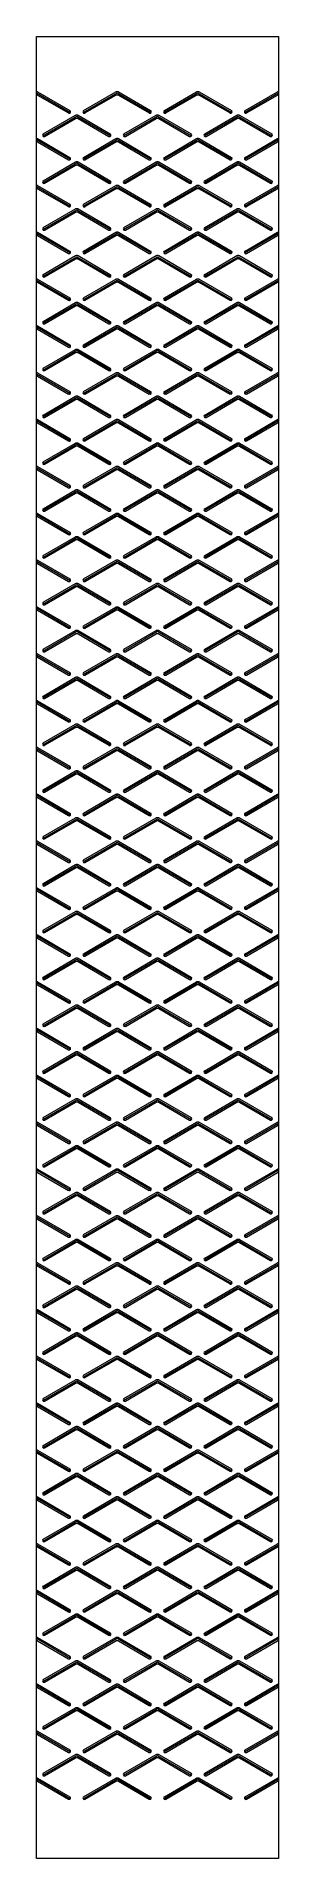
# Model space of a CAD drawing. Header units: metres. Extents: x 0 to 22, y 0 to 162.
import ezdxf

# ---------------------------------------------------------------- set-up
doc = ezdxf.new("R2010")
doc.units = ezdxf.units.M
doc.layers.add('TOP', color=1, linetype='Continuous', lineweight=0)

msp = doc.modelspace()

# ---------------------------------------------------------------- linework, layer by layer
at = {"layer": 'TOP'}
for p, q in [((0, 157), (3.03, 155.24)), ((0.02, 157.11), (0.05, 157.11)), ((0.02, 156.82), (0.05, 156.82)), ((0.05, 157.11), (0.08, 157.1)), ((0.05, 156.82), (0.08, 156.81)), ((0.08, 157.1), (0.11, 157.08)), ((0.08, 156.81), (0.11, 156.79)), ((0.11, 157.08), (2.98, 155.41)), ((0.11, 156.79), (2.86, 155.2)), ((4.15, 155.24), (7.18, 157)), ((4.2, 155.41), (7.07, 157.08)), ((4.32, 155.2), (7.07, 156.79)), ((7.07, 157.08), (7.1, 157.1)), ((7.07, 156.79), (7.1, 156.81)), ((7.1, 157.1), (7.13, 157.11)), ((7.1, 156.81), (7.13, 156.82)), ((7.13, 157.11), (7.16, 157.11)), ((7.13, 156.82), (7.16, 156.82)), ((7.16, 157.11), (7.2, 157.11)), ((7.16, 156.82), (7.2, 156.82)), ((7.18, 157), (10.21, 155.24)), ((7.2, 157.11), (7.23, 157.11)), ((7.2, 156.82), (7.23, 156.82)), ((7.23, 157.11), (7.26, 157.1)), ((7.23, 156.82), (7.26, 156.81)), ((7.26, 157.1), (7.29, 157.08)), ((7.26, 156.81), (7.29, 156.79)), ((7.29, 157.08), (10.16, 155.41)), ((7.29, 156.79), (10.04, 155.2)), ((11.33, 155.24), (14.36, 157)), ((11.38, 155.41), (14.25, 157.08)), ((11.5, 155.2), (14.25, 156.79)), ((14.25, 157.08), (14.28, 157.1)), ((14.25, 156.79), (14.28, 156.81)), ((14.28, 157.1), (14.31, 157.11)), ((14.28, 156.81), (14.31, 156.82)), ((14.31, 157.11), (14.34, 157.11)), ((14.31, 156.82), (14.34, 156.82)), ((14.34, 157.11), (14.38, 157.11)), ((14.34, 156.82), (14.38, 156.82)), ((14.36, 157), (17.39, 155.24)), ((14.38, 157.11), (14.41, 157.11)), ((14.38, 156.82), (14.41, 156.82)), ((14.41, 157.11), (14.44, 157.1)), ((14.41, 156.82), (14.44, 156.81)), ((14.44, 157.1), (14.47, 157.08)), ((14.44, 156.81), (14.47, 156.79)), ((14.47, 157.08), (17.34, 155.41)), ((14.47, 156.79), (17.22, 155.2)), ((18.51, 155.24), (21.54, 157)), ((18.56, 155.41), (21.43, 157.08)), ((18.68, 155.2), (21.43, 156.79)), ((21.43, 157.08), (21.46, 157.1)), ((21.43, 156.79), (21.46, 156.81)), ((21.46, 157.1), (21.49, 157.11)), ((21.46, 156.81), (21.49, 156.82)), ((21.49, 157.11), (21.52, 157.11)), ((21.49, 156.82), (21.52, 156.82)), ((0.56, 153.16), (3.59, 154.92)), ((0.61, 153.33), (3.48, 155)), ((0.73, 153.11), (3.48, 154.71)), ((3.48, 155), (3.51, 155.01)), ((3.48, 154.71), (3.51, 154.73)), ((3.51, 155.01), (3.54, 155.03)), ((3.51, 154.73), (3.54, 154.74)), ((3.54, 155.03), (3.57, 155.03)), ((3.54, 154.74), (3.57, 154.74)), ((3.57, 155.03), (3.61, 155.03)), ((3.57, 154.74), (3.61, 154.74)), ((3.59, 154.92), (6.62, 153.16)), ((3.61, 155.03), (3.64, 155.03)), ((3.61, 154.74), (3.64, 154.74)), ((3.64, 155.03), (3.67, 155.01)), ((3.64, 154.74), (3.67, 154.73)), ((3.67, 155.01), (3.7, 155)), ((3.67, 154.73), (3.7, 154.71)), ((3.7, 155), (6.57, 153.33)), ((3.7, 154.71), (6.45, 153.11)), ((7.74, 153.16), (10.77, 154.92)), ((7.79, 153.33), (10.66, 155)), ((7.91, 153.11), (10.66, 154.71)), ((10.66, 155), (10.69, 155.01)), ((10.66, 154.71), (10.69, 154.73)), ((10.69, 155.01), (10.72, 155.03)), ((10.69, 154.73), (10.72, 154.74)), ((10.72, 155.03), (10.75, 155.03)), ((10.72, 154.74), (10.75, 154.74)), ((10.75, 155.03), (10.79, 155.03)), ((10.75, 154.74), (10.79, 154.74)), ((10.77, 154.92), (13.8, 153.16)), ((10.79, 155.03), (10.82, 155.03)), ((10.79, 154.74), (10.82, 154.74)), ((10.82, 155.03), (10.85, 155.01)), ((10.82, 154.74), (10.85, 154.73)), ((10.85, 155.01), (10.88, 155)), ((10.85, 154.73), (10.88, 154.71)), ((10.88, 155), (13.75, 153.33)), ((10.88, 154.71), (13.63, 153.11)), ((14.92, 153.16), (17.95, 154.92)), ((14.97, 153.33), (17.84, 155)), ((15.09, 153.11), (17.84, 154.71)), ((17.84, 155), (17.87, 155.01)), ((17.84, 154.71), (17.87, 154.73)), ((17.87, 155.01), (17.9, 155.03)), ((17.87, 154.73), (17.9, 154.74)), ((17.9, 155.03), (17.93, 155.03)), ((17.9, 154.74), (17.93, 154.74)), ((17.93, 155.03), (17.97, 155.03)), ((17.93, 154.74), (17.97, 154.74)), ((17.95, 154.92), (20.98, 153.16)), ((17.97, 155.03), (18, 155.03)), ((17.97, 154.74), (18, 154.74)), ((18, 155.03), (18.03, 155.01)), ((18, 154.74), (18.03, 154.73)), ((18.03, 155.01), (18.06, 155)), ((18.03, 154.73), (18.06, 154.71)), ((18.06, 155), (20.93, 153.33)), ((18.06, 154.71), (20.81, 153.11)), ((0, 152.84), (3.03, 151.08)), ((0.02, 152.95), (0.05, 152.94)), ((0.02, 152.66), (0.05, 152.65)), ((0.05, 152.94), (0.08, 152.93)), ((0.05, 152.65), (0.08, 152.64)), ((0.08, 152.93), (0.11, 152.92)), ((0.08, 152.64), (0.11, 152.63)), ((0.11, 152.92), (2.98, 151.25)), ((0.11, 152.63), (2.86, 151.03)), ((4.15, 151.08), (7.18, 152.84)), ((4.2, 151.25), (7.07, 152.92)), ((4.32, 151.03), (7.07, 152.63)), ((7.07, 152.92), (7.1, 152.93)), ((7.07, 152.63), (7.1, 152.64)), ((7.1, 152.93), (7.13, 152.94)), ((7.1, 152.64), (7.13, 152.65)), ((7.13, 152.94), (7.16, 152.95)), ((7.13, 152.65), (7.16, 152.66)), ((7.16, 152.95), (7.2, 152.95)), ((7.16, 152.66), (7.2, 152.66)), ((7.18, 152.84), (10.21, 151.08)), ((7.2, 152.95), (7.23, 152.94)), ((7.2, 152.66), (7.23, 152.65)), ((7.23, 152.94), (7.26, 152.93)), ((7.23, 152.65), (7.26, 152.64)), ((7.26, 152.93), (7.29, 152.92)), ((7.26, 152.64), (7.29, 152.63)), ((7.29, 152.92), (10.16, 151.25)), ((7.29, 152.63), (10.04, 151.03)), ((11.33, 151.08), (14.36, 152.84)), ((11.38, 151.25), (14.25, 152.92)), ((11.5, 151.03), (14.25, 152.63)), ((14.25, 152.92), (14.28, 152.93)), ((14.25, 152.63), (14.28, 152.64)), ((14.28, 152.93), (14.31, 152.94)), ((14.28, 152.64), (14.31, 152.65)), ((14.31, 152.94), (14.34, 152.95)), ((14.31, 152.65), (14.34, 152.66)), ((14.34, 152.95), (14.38, 152.95)), ((14.34, 152.66), (14.38, 152.66)), ((14.36, 152.84), (17.39, 151.08)), ((14.38, 152.95), (14.41, 152.94)), ((14.38, 152.66), (14.41, 152.65)), ((14.41, 152.94), (14.44, 152.93)), ((14.41, 152.65), (14.44, 152.64)), ((14.44, 152.93), (14.47, 152.92)), ((14.44, 152.64), (14.47, 152.63)), ((14.47, 152.92), (17.34, 151.25)), ((14.47, 152.63), (17.22, 151.03)), ((18.51, 151.08), (21.54, 152.84)), ((18.56, 151.25), (21.43, 152.92)), ((18.68, 151.03), (21.43, 152.63)), ((21.43, 152.92), (21.46, 152.93)), ((21.43, 152.63), (21.46, 152.64)), ((21.46, 152.93), (21.49, 152.94)), ((21.46, 152.64), (21.49, 152.65)), ((21.49, 152.94), (21.52, 152.95)), ((21.49, 152.65), (21.52, 152.66)), ((0.56, 148.99), (3.59, 150.75)), ((0.61, 149.17), (3.48, 150.84)), ((3.48, 150.84), (3.51, 150.85)), ((3.51, 150.85), (3.54, 150.86)), ((3.54, 150.86), (3.57, 150.87)), ((3.57, 150.87), (3.61, 150.87)), ((3.59, 150.75), (6.62, 148.99)), ((3.61, 150.87), (3.64, 150.86)), ((3.64, 150.86), (3.67, 150.85)), ((3.67, 150.85), (3.7, 150.84)), ((3.7, 150.84), (6.57, 149.17)), ((7.74, 148.99), (10.77, 150.75)), ((7.79, 149.17), (10.66, 150.84)), ((10.66, 150.84), (10.69, 150.85)), ((10.69, 150.85), (10.72, 150.86)), ((10.72, 150.86), (10.75, 150.87)), ((10.75, 150.87), (10.79, 150.87)), ((10.77, 150.75), (13.8, 148.99)), ((10.79, 150.87), (10.82, 150.86)), ((10.82, 150.86), (10.85, 150.85)), ((10.85, 150.85), (10.88, 150.84)), ((10.88, 150.84), (13.75, 149.17)), ((14.92, 148.99), (17.95, 150.75)), ((14.97, 149.17), (17.84, 150.84)), ((17.84, 150.84), (17.87, 150.85)), ((17.87, 150.85), (17.9, 150.86)), ((17.9, 150.86), (17.93, 150.87)), ((17.93, 150.87), (17.97, 150.87)), ((17.95, 150.75), (20.98, 148.99)), ((17.97, 150.87), (18, 150.86)), ((18, 150.86), (18.03, 150.85)), ((18.03, 150.85), (18.06, 150.84)), ((18.06, 150.84), (20.93, 149.17)), ((0.73, 148.95), (3.48, 150.55)), ((3.48, 150.55), (3.51, 150.56)), ((3.51, 150.56), (3.54, 150.57)), ((3.54, 150.57), (3.57, 150.58)), ((3.57, 150.58), (3.61, 150.58)), ((3.61, 150.58), (3.64, 150.57)), ((3.64, 150.57), (3.67, 150.56)), ((3.67, 150.56), (3.7, 150.55)), ((3.7, 150.55), (6.45, 148.95)), ((7.91, 148.95), (10.66, 150.55)), ((10.66, 150.55), (10.69, 150.56)), ((10.69, 150.56), (10.72, 150.57)), ((10.72, 150.57), (10.75, 150.58)), ((10.75, 150.58), (10.79, 150.58)), ((10.79, 150.58), (10.82, 150.57)), ((10.82, 150.57), (10.85, 150.56)), ((10.85, 150.56), (10.88, 150.55)), ((10.88, 150.55), (13.63, 148.95)), ((15.09, 148.95), (17.84, 150.55)), ((17.84, 150.55), (17.87, 150.56)), ((17.87, 150.56), (17.9, 150.57)), ((17.9, 150.57), (17.93, 150.58)), ((17.93, 150.58), (17.97, 150.58)), ((17.97, 150.58), (18, 150.57)), ((18, 150.57), (18.03, 150.56)), ((18.03, 150.56), (18.06, 150.55)), ((18.06, 150.55), (20.81, 148.95)), ((0, 148.67), (3.03, 146.91)), ((0.02, 148.78), (0.05, 148.78)), ((0.02, 148.49), (0.05, 148.49)), ((0.05, 148.78), (0.08, 148.77)), ((0.05, 148.49), (0.08, 148.48)), ((0.08, 148.77), (0.11, 148.75)), ((0.08, 148.48), (0.11, 148.46)), ((0.11, 148.75), (2.98, 147.08)), ((0.11, 148.46), (2.86, 146.87)), ((4.15, 146.91), (7.18, 148.67)), ((4.2, 147.08), (7.07, 148.75)), ((4.32, 146.87), (7.07, 148.46)), ((7.07, 148.75), (7.1, 148.77)), ((7.07, 148.46), (7.1, 148.48)), ((7.1, 148.77), (7.13, 148.78)), ((7.1, 148.48), (7.13, 148.49)), ((7.13, 148.78), (7.16, 148.78)), ((7.13, 148.49), (7.16, 148.49)), ((7.16, 148.78), (7.2, 148.78)), ((7.16, 148.49), (7.2, 148.49)), ((7.18, 148.67), (10.21, 146.91)), ((7.2, 148.78), (7.23, 148.78)), ((7.2, 148.49), (7.23, 148.49)), ((7.23, 148.78), (7.26, 148.77)), ((7.23, 148.49), (7.26, 148.48)), ((7.26, 148.77), (7.29, 148.75)), ((7.26, 148.48), (7.29, 148.46)), ((7.29, 148.75), (10.16, 147.08)), ((7.29, 148.46), (10.04, 146.87)), ((11.33, 146.91), (14.36, 148.67)), ((11.38, 147.08), (14.25, 148.75)), ((11.5, 146.87), (14.25, 148.46)), ((14.25, 148.75), (14.28, 148.77)), ((14.25, 148.46), (14.28, 148.48)), ((14.28, 148.77), (14.31, 148.78)), ((14.28, 148.48), (14.31, 148.49)), ((14.31, 148.78), (14.34, 148.78)), ((14.31, 148.49), (14.34, 148.49)), ((14.34, 148.78), (14.38, 148.78)), ((14.34, 148.49), (14.38, 148.49)), ((14.36, 148.67), (17.39, 146.91)), ((14.38, 148.78), (14.41, 148.78)), ((14.38, 148.49), (14.41, 148.49)), ((14.41, 148.78), (14.44, 148.77)), ((14.41, 148.49), (14.44, 148.48)), ((14.44, 148.77), (14.47, 148.75)), ((14.44, 148.48), (14.47, 148.46)), ((14.47, 148.75), (17.34, 147.08)), ((14.47, 148.46), (17.22, 146.87)), ((18.51, 146.91), (21.54, 148.67)), ((18.56, 147.08), (21.43, 148.75)), ((18.68, 146.87), (21.43, 148.46)), ((21.43, 148.75), (21.46, 148.77)), ((21.43, 148.46), (21.46, 148.48)), ((21.46, 148.77), (21.49, 148.78)), ((21.46, 148.48), (21.49, 148.49)), ((21.49, 148.78), (21.52, 148.78)), ((21.49, 148.49), (21.52, 148.49)), ((0.56, 144.83), (3.59, 146.59)), ((0.61, 145), (3.48, 146.67)), ((0.73, 144.78), (3.48, 146.38)), ((3.48, 146.67), (3.51, 146.69)), ((3.48, 146.38), (3.51, 146.4)), ((3.51, 146.69), (3.54, 146.7)), ((3.51, 146.4), (3.54, 146.41)), ((3.54, 146.7), (3.57, 146.7)), ((3.54, 146.41), (3.57, 146.41)), ((3.57, 146.7), (3.61, 146.7)), ((3.57, 146.41), (3.61, 146.41)), ((3.59, 146.59), (6.62, 144.83)), ((3.61, 146.7), (3.64, 146.7)), ((3.61, 146.41), (3.64, 146.41)), ((3.64, 146.7), (3.67, 146.69)), ((3.64, 146.41), (3.67, 146.4)), ((3.67, 146.69), (3.7, 146.67)), ((3.67, 146.4), (3.7, 146.38)), ((3.7, 146.67), (6.57, 145)), ((3.7, 146.38), (6.45, 144.78)), ((7.74, 144.83), (10.77, 146.59)), ((7.79, 145), (10.66, 146.67)), ((7.91, 144.78), (10.66, 146.38)), ((10.66, 146.67), (10.69, 146.69)), ((10.66, 146.38), (10.69, 146.4)), ((10.69, 146.69), (10.72, 146.7)), ((10.69, 146.4), (10.72, 146.41)), ((10.72, 146.7), (10.75, 146.7)), ((10.72, 146.41), (10.75, 146.41)), ((10.75, 146.7), (10.79, 146.7)), ((10.75, 146.41), (10.79, 146.41)), ((10.77, 146.59), (13.8, 144.83)), ((10.79, 146.7), (10.82, 146.7)), ((10.79, 146.41), (10.82, 146.41)), ((10.82, 146.7), (10.85, 146.69)), ((10.82, 146.41), (10.85, 146.4)), ((10.85, 146.69), (10.88, 146.67)), ((10.85, 146.4), (10.88, 146.38)), ((10.88, 146.67), (13.75, 145)), ((10.88, 146.38), (13.63, 144.78)), ((14.92, 144.83), (17.95, 146.59)), ((14.97, 145), (17.84, 146.67)), ((15.09, 144.78), (17.84, 146.38)), ((17.84, 146.67), (17.87, 146.69)), ((17.84, 146.38), (17.87, 146.4)), ((17.87, 146.69), (17.9, 146.7)), ((17.87, 146.4), (17.9, 146.41)), ((17.9, 146.7), (17.93, 146.7)), ((17.9, 146.41), (17.93, 146.41)), ((17.93, 146.7), (17.97, 146.7)), ((17.93, 146.41), (17.97, 146.41)), ((17.95, 146.59), (20.98, 144.83)), ((17.97, 146.7), (18, 146.7)), ((17.97, 146.41), (18, 146.41)), ((18, 146.7), (18.03, 146.69)), ((18, 146.41), (18.03, 146.4)), ((18.03, 146.69), (18.06, 146.67)), ((18.03, 146.4), (18.06, 146.38)), ((18.06, 146.67), (20.93, 145)), ((18.06, 146.38), (20.81, 144.78)), ((0, 144.51), (3.03, 142.75)), ((0.02, 144.62), (0.05, 144.61)), ((0.02, 144.33), (0.05, 144.33)), ((0.05, 144.61), (0.08, 144.6)), ((0.05, 144.33), (0.08, 144.32)), ((0.08, 144.6), (0.11, 144.59)), ((0.08, 144.32), (0.11, 144.3)), ((0.11, 144.59), (2.98, 142.92)), ((0.11, 144.3), (2.86, 142.7)), ((4.15, 142.75), (7.18, 144.51)), ((4.2, 142.92), (7.07, 144.59)), ((4.32, 142.7), (7.07, 144.3)), ((7.07, 144.59), (7.1, 144.6)), ((7.07, 144.3), (7.1, 144.32)), ((7.1, 144.6), (7.13, 144.61)), ((7.1, 144.32), (7.13, 144.33)), ((7.13, 144.61), (7.16, 144.62)), ((7.13, 144.33), (7.16, 144.33)), ((7.16, 144.62), (7.2, 144.62)), ((7.16, 144.33), (7.2, 144.33)), ((7.18, 144.51), (10.21, 142.75)), ((7.2, 144.62), (7.23, 144.61)), ((7.2, 144.33), (7.23, 144.33)), ((7.23, 144.61), (7.26, 144.6)), ((7.23, 144.33), (7.26, 144.32)), ((7.26, 144.6), (7.29, 144.59)), ((7.26, 144.32), (7.29, 144.3)), ((7.29, 144.59), (10.16, 142.92)), ((7.29, 144.3), (10.04, 142.7)), ((11.33, 142.75), (14.36, 144.51)), ((11.38, 142.92), (14.25, 144.59)), ((11.5, 142.7), (14.25, 144.3)), ((14.25, 144.59), (14.28, 144.6)), ((14.25, 144.3), (14.28, 144.32)), ((14.28, 144.6), (14.31, 144.61)), ((14.28, 144.32), (14.31, 144.33)), ((14.31, 144.61), (14.34, 144.62)), ((14.31, 144.33), (14.34, 144.33)), ((14.34, 144.62), (14.38, 144.62)), ((14.34, 144.33), (14.38, 144.33)), ((14.36, 144.51), (17.39, 142.75)), ((14.38, 144.62), (14.41, 144.61)), ((14.38, 144.33), (14.41, 144.33)), ((14.41, 144.61), (14.44, 144.6)), ((14.41, 144.33), (14.44, 144.32)), ((14.44, 144.6), (14.47, 144.59)), ((14.44, 144.32), (14.47, 144.3)), ((14.47, 144.59), (17.34, 142.92)), ((14.47, 144.3), (17.22, 142.7)), ((18.51, 142.75), (21.54, 144.51)), ((18.56, 142.92), (21.43, 144.59)), ((18.68, 142.7), (21.43, 144.3)), ((21.43, 144.59), (21.46, 144.6)), ((21.43, 144.3), (21.46, 144.32)), ((21.46, 144.6), (21.49, 144.61)), ((21.46, 144.32), (21.49, 144.33)), ((21.49, 144.61), (21.52, 144.62)), ((21.49, 144.33), (21.52, 144.33)), ((0.56, 140.67), (3.59, 142.42)), ((0.61, 140.84), (3.48, 142.51)), ((0.73, 140.62), (3.48, 142.22)), ((3.48, 142.51), (3.51, 142.52)), ((3.48, 142.22), (3.51, 142.23)), ((3.51, 142.52), (3.54, 142.53)), ((3.51, 142.23), (3.54, 142.24)), ((3.54, 142.53), (3.57, 142.54)), ((3.54, 142.24), (3.57, 142.25)), ((3.57, 142.54), (3.61, 142.54)), ((3.57, 142.25), (3.61, 142.25)), ((3.59, 142.42), (6.62, 140.67)), ((3.61, 142.54), (3.64, 142.53)), ((3.61, 142.25), (3.64, 142.24)), ((3.64, 142.53), (3.67, 142.52)), ((3.64, 142.24), (3.67, 142.23)), ((3.67, 142.52), (3.7, 142.51)), ((3.67, 142.23), (3.7, 142.22)), ((3.7, 142.51), (6.57, 140.84)), ((3.7, 142.22), (6.45, 140.62)), ((7.74, 140.67), (10.77, 142.42)), ((7.79, 140.84), (10.66, 142.51)), ((7.91, 140.62), (10.66, 142.22)), ((10.66, 142.51), (10.69, 142.52)), ((10.66, 142.22), (10.69, 142.23)), ((10.69, 142.52), (10.72, 142.53)), ((10.69, 142.23), (10.72, 142.24)), ((10.72, 142.53), (10.75, 142.54)), ((10.72, 142.24), (10.75, 142.25)), ((10.75, 142.54), (10.79, 142.54)), ((10.75, 142.25), (10.79, 142.25)), ((10.77, 142.42), (13.8, 140.67)), ((10.79, 142.54), (10.82, 142.53)), ((10.79, 142.25), (10.82, 142.24)), ((10.82, 142.53), (10.85, 142.52)), ((10.82, 142.24), (10.85, 142.23)), ((10.85, 142.52), (10.88, 142.51)), ((10.85, 142.23), (10.88, 142.22)), ((10.88, 142.51), (13.75, 140.84)), ((10.88, 142.22), (13.63, 140.62)), ((14.92, 140.67), (17.95, 142.42)), ((14.97, 140.84), (17.84, 142.51)), ((15.09, 140.62), (17.84, 142.22)), ((17.84, 142.51), (17.87, 142.52)), ((17.84, 142.22), (17.87, 142.23)), ((17.87, 142.52), (17.9, 142.53)), ((17.87, 142.23), (17.9, 142.24)), ((17.9, 142.53), (17.93, 142.54)), ((17.9, 142.24), (17.93, 142.25)), ((17.93, 142.54), (17.97, 142.54)), ((17.93, 142.25), (17.97, 142.25)), ((17.95, 142.42), (20.98, 140.67)), ((17.97, 142.54), (18, 142.53)), ((17.97, 142.25), (18, 142.24)), ((18, 142.53), (18.03, 142.52)), ((18, 142.24), (18.03, 142.23)), ((18.03, 142.52), (18.06, 142.51)), ((18.03, 142.23), (18.06, 142.22)), ((18.06, 142.51), (20.93, 140.84)), ((18.06, 142.22), (20.81, 140.62)), ((0, 140.34), (3.03, 138.58)), ((0.02, 140.45), (0.05, 140.45)), ((0.02, 140.17), (0.05, 140.16)), ((0.05, 140.45), (0.08, 140.44)), ((0.05, 140.16), (0.08, 140.15)), ((0.08, 140.44), (0.11, 140.42)), ((0.08, 140.15), (0.11, 140.14)), ((0.11, 140.42), (2.98, 138.75)), ((0.11, 140.14), (2.86, 138.54)), ((4.15, 138.58), (7.18, 140.34)), ((4.2, 138.75), (7.07, 140.42)), ((4.32, 138.54), (7.07, 140.14)), ((7.07, 140.42), (7.1, 140.44)), ((7.07, 140.14), (7.1, 140.15)), ((7.1, 140.44), (7.13, 140.45)), ((7.1, 140.15), (7.13, 140.16)), ((7.13, 140.45), (7.16, 140.45)), ((7.13, 140.16), (7.16, 140.17)), ((7.16, 140.45), (7.2, 140.45)), ((7.16, 140.17), (7.2, 140.17)), ((7.18, 140.34), (10.21, 138.58)), ((7.2, 140.45), (7.23, 140.45)), ((7.2, 140.17), (7.23, 140.16)), ((7.23, 140.45), (7.26, 140.44)), ((7.23, 140.16), (7.26, 140.15)), ((7.26, 140.44), (7.29, 140.42)), ((7.26, 140.15), (7.29, 140.14)), ((7.29, 140.42), (10.16, 138.75)), ((7.29, 140.14), (10.04, 138.54)), ((11.33, 138.58), (14.36, 140.34)), ((11.38, 138.75), (14.25, 140.42)), ((11.5, 138.54), (14.25, 140.14)), ((14.25, 140.42), (14.28, 140.44)), ((14.25, 140.14), (14.28, 140.15)), ((14.28, 140.44), (14.31, 140.45)), ((14.28, 140.15), (14.31, 140.16)), ((14.31, 140.45), (14.34, 140.45)), ((14.31, 140.16), (14.34, 140.17)), ((14.34, 140.45), (14.38, 140.45)), ((14.34, 140.17), (14.38, 140.17)), ((14.36, 140.34), (17.39, 138.58)), ((14.38, 140.45), (14.41, 140.45)), ((14.38, 140.17), (14.41, 140.16)), ((14.41, 140.45), (14.44, 140.44)), ((14.41, 140.16), (14.44, 140.15)), ((14.44, 140.44), (14.47, 140.42)), ((14.44, 140.15), (14.47, 140.14)), ((14.47, 140.42), (17.34, 138.75)), ((14.47, 140.14), (17.22, 138.54)), ((18.51, 138.58), (21.54, 140.34)), ((18.56, 138.75), (21.43, 140.42)), ((18.68, 138.54), (21.43, 140.14)), ((21.43, 140.42), (21.46, 140.44)), ((21.43, 140.14), (21.46, 140.15)), ((21.46, 140.44), (21.49, 140.45)), ((21.46, 140.15), (21.49, 140.16)), ((21.49, 140.45), (21.52, 140.45)), ((21.49, 140.16), (21.52, 140.17)), ((0.56, 136.5), (3.59, 138.26)), ((0.61, 136.67), (3.48, 138.34)), ((0.73, 136.46), (3.48, 138.05)), ((3.48, 138.34), (3.51, 138.36)), ((3.48, 138.05), (3.51, 138.07)), ((3.51, 138.36), (3.54, 138.37)), ((3.51, 138.07), (3.54, 138.08)), ((3.54, 138.37), (3.57, 138.37)), ((3.54, 138.08), (3.57, 138.08)), ((3.57, 138.37), (3.61, 138.37)), ((3.57, 138.08), (3.61, 138.08)), ((3.59, 138.26), (6.62, 136.5)), ((3.61, 138.37), (3.64, 138.37)), ((3.61, 138.08), (3.64, 138.08)), ((3.64, 138.37), (3.67, 138.36)), ((3.64, 138.08), (3.67, 138.07)), ((3.67, 138.36), (3.7, 138.34)), ((3.67, 138.07), (3.7, 138.05)), ((3.7, 138.34), (6.57, 136.67)), ((3.7, 138.05), (6.45, 136.46)), ((7.74, 136.5), (10.77, 138.26)), ((7.79, 136.67), (10.66, 138.34)), ((7.91, 136.46), (10.66, 138.05)), ((10.66, 138.34), (10.69, 138.36)), ((10.66, 138.05), (10.69, 138.07)), ((10.69, 138.36), (10.72, 138.37)), ((10.69, 138.07), (10.72, 138.08)), ((10.72, 138.37), (10.75, 138.37)), ((10.72, 138.08), (10.75, 138.08)), ((10.75, 138.37), (10.79, 138.37)), ((10.75, 138.08), (10.79, 138.08)), ((10.77, 138.26), (13.8, 136.5)), ((10.79, 138.37), (10.82, 138.37)), ((10.79, 138.08), (10.82, 138.08)), ((10.82, 138.37), (10.85, 138.36)), ((10.82, 138.08), (10.85, 138.07)), ((10.85, 138.36), (10.88, 138.34)), ((10.85, 138.07), (10.88, 138.05)), ((10.88, 138.34), (13.75, 136.67)), ((10.88, 138.05), (13.63, 136.46)), ((14.92, 136.5), (17.95, 138.26)), ((14.97, 136.67), (17.84, 138.34)), ((15.09, 136.46), (17.84, 138.05)), ((17.84, 138.34), (17.87, 138.36)), ((17.84, 138.05), (17.87, 138.07)), ((17.87, 138.36), (17.9, 138.37)), ((17.87, 138.07), (17.9, 138.08)), ((17.9, 138.37), (17.93, 138.37)), ((17.9, 138.08), (17.93, 138.08)), ((17.93, 138.37), (17.97, 138.37)), ((17.93, 138.08), (17.97, 138.08)), ((17.95, 138.26), (20.98, 136.5)), ((17.97, 138.37), (18, 138.37)), ((17.97, 138.08), (18, 138.08)), ((18, 138.37), (18.03, 138.36)), ((18, 138.08), (18.03, 138.07)), ((18.03, 138.36), (18.06, 138.34)), ((18.03, 138.07), (18.06, 138.05)), ((18.06, 138.34), (20.93, 136.67)), ((18.06, 138.05), (20.81, 136.46)), ((0, 136.18), (3.03, 134.42)), ((0.02, 136.29), (0.05, 136.29)), ((0.05, 136.29), (0.08, 136.28)), ((0.08, 136.28), (0.11, 136.26)), ((0.11, 136.26), (2.98, 134.59)), ((4.15, 134.42), (7.18, 136.18)), ((4.2, 134.59), (7.07, 136.26)), ((7.07, 136.26), (7.1, 136.28)), ((7.1, 136.28), (7.13, 136.29)), ((7.13, 136.29), (7.16, 136.29)), ((7.16, 136.29), (7.2, 136.29)), ((7.18, 136.18), (10.21, 134.42)), ((7.2, 136.29), (7.23, 136.29)), ((7.23, 136.29), (7.26, 136.28)), ((7.26, 136.28), (7.29, 136.26)), ((7.29, 136.26), (10.16, 134.59)), ((11.33, 134.42), (14.36, 136.18)), ((11.38, 134.59), (14.25, 136.26)), ((14.25, 136.26), (14.28, 136.28)), ((14.28, 136.28), (14.31, 136.29)), ((14.31, 136.29), (14.34, 136.29)), ((14.34, 136.29), (14.38, 136.29)), ((14.36, 136.18), (17.39, 134.42)), ((14.38, 136.29), (14.41, 136.29)), ((14.41, 136.29), (14.44, 136.28)), ((14.44, 136.28), (14.47, 136.26)), ((14.47, 136.26), (17.34, 134.59)), ((18.51, 134.42), (21.54, 136.18)), ((18.56, 134.59), (21.43, 136.26)), ((21.43, 136.26), (21.46, 136.28)), ((21.46, 136.28), (21.49, 136.29)), ((21.49, 136.29), (21.52, 136.29)), ((0.02, 136), (0.05, 136)), ((0.05, 136), (0.08, 135.99)), ((0.08, 135.99), (0.11, 135.97)), ((0.11, 135.97), (2.86, 134.37)), ((4.32, 134.37), (7.07, 135.97)), ((7.07, 135.97), (7.1, 135.99)), ((7.1, 135.99), (7.13, 136)), ((7.13, 136), (7.16, 136)), ((7.16, 136), (7.2, 136)), ((7.2, 136), (7.23, 136)), ((7.23, 136), (7.26, 135.99)), ((7.26, 135.99), (7.29, 135.97)), ((7.29, 135.97), (10.04, 134.37)), ((11.5, 134.37), (14.25, 135.97)), ((14.25, 135.97), (14.28, 135.99)), ((14.28, 135.99), (14.31, 136)), ((14.31, 136), (14.34, 136)), ((14.34, 136), (14.38, 136)), ((14.38, 136), (14.41, 136)), ((14.41, 136), (14.44, 135.99)), ((14.44, 135.99), (14.47, 135.97)), ((14.47, 135.97), (17.22, 134.37)), ((18.68, 134.37), (21.43, 135.97)), ((21.43, 135.97), (21.46, 135.99)), ((21.46, 135.99), (21.49, 136)), ((21.49, 136), (21.52, 136)), ((0.56, 132.34), (3.59, 134.1)), ((0.61, 132.51), (3.48, 134.18)), ((0.73, 132.29), (3.48, 133.89)), ((3.48, 134.18), (3.51, 134.19)), ((3.48, 133.89), (3.51, 133.9)), ((3.51, 134.19), (3.54, 134.2)), ((3.51, 133.9), (3.54, 133.91)), ((3.54, 134.2), (3.57, 134.21)), ((3.54, 133.91), (3.57, 133.92)), ((3.57, 134.21), (3.61, 134.21)), ((3.57, 133.92), (3.61, 133.92)), ((3.59, 134.1), (6.62, 132.34)), ((3.61, 134.21), (3.64, 134.2)), ((3.61, 133.92), (3.64, 133.91)), ((3.64, 134.2), (3.67, 134.19)), ((3.64, 133.91), (3.67, 133.9)), ((3.67, 134.19), (3.7, 134.18)), ((3.67, 133.9), (3.7, 133.89)), ((3.7, 134.18), (6.57, 132.51)), ((3.7, 133.89), (6.45, 132.29)), ((7.74, 132.34), (10.77, 134.1)), ((7.79, 132.51), (10.66, 134.18)), ((7.91, 132.29), (10.66, 133.89)), ((10.66, 134.18), (10.69, 134.19)), ((10.66, 133.89), (10.69, 133.9)), ((10.69, 134.19), (10.72, 134.2)), ((10.69, 133.9), (10.72, 133.91)), ((10.72, 134.2), (10.75, 134.21)), ((10.72, 133.91), (10.75, 133.92)), ((10.75, 134.21), (10.79, 134.21)), ((10.75, 133.92), (10.79, 133.92)), ((10.77, 134.1), (13.8, 132.34)), ((10.79, 134.21), (10.82, 134.2)), ((10.79, 133.92), (10.82, 133.91)), ((10.82, 134.2), (10.85, 134.19)), ((10.82, 133.91), (10.85, 133.9)), ((10.85, 134.19), (10.88, 134.18)), ((10.85, 133.9), (10.88, 133.89)), ((10.88, 134.18), (13.75, 132.51)), ((10.88, 133.89), (13.63, 132.29)), ((14.92, 132.34), (17.95, 134.1)), ((14.97, 132.51), (17.84, 134.18)), ((15.09, 132.29), (17.84, 133.89)), ((17.84, 134.18), (17.87, 134.19)), ((17.84, 133.89), (17.87, 133.9)), ((17.87, 134.19), (17.9, 134.2)), ((17.87, 133.9), (17.9, 133.91)), ((17.9, 134.2), (17.93, 134.21)), ((17.9, 133.91), (17.93, 133.92)), ((17.93, 134.21), (17.97, 134.21)), ((17.93, 133.92), (17.97, 133.92)), ((17.95, 134.1), (20.98, 132.34)), ((17.97, 134.21), (18, 134.2)), ((17.97, 133.92), (18, 133.91)), ((18, 134.2), (18.03, 134.19)), ((18, 133.91), (18.03, 133.9)), ((18.03, 134.19), (18.06, 134.18)), ((18.03, 133.9), (18.06, 133.89)), ((18.06, 134.18), (20.93, 132.51)), ((18.06, 133.89), (20.81, 132.29)), ((0, 132.01), (3.03, 130.25)), ((0.02, 132.13), (0.05, 132.12)), ((0.02, 131.84), (0.05, 131.83)), ((0.05, 132.12), (0.08, 132.11)), ((0.05, 131.83), (0.08, 131.82)), ((0.08, 132.11), (0.11, 132.1)), ((0.08, 131.82), (0.11, 131.81)), ((0.11, 132.1), (2.98, 130.43)), ((0.11, 131.81), (2.86, 130.21)), ((4.15, 130.25), (7.18, 132.01)), ((4.2, 130.43), (7.07, 132.1)), ((4.32, 130.21), (7.07, 131.81)), ((7.07, 132.1), (7.1, 132.11)), ((7.07, 131.81), (7.1, 131.82)), ((7.1, 132.11), (7.13, 132.12)), ((7.1, 131.82), (7.13, 131.83)), ((7.13, 132.12), (7.16, 132.13)), ((7.13, 131.83), (7.16, 131.84)), ((7.16, 132.13), (7.2, 132.13)), ((7.16, 131.84), (7.2, 131.84)), ((7.18, 132.01), (10.21, 130.25)), ((7.2, 132.13), (7.23, 132.12)), ((7.2, 131.84), (7.23, 131.83)), ((7.23, 132.12), (7.26, 132.11)), ((7.23, 131.83), (7.26, 131.82)), ((7.26, 132.11), (7.29, 132.1)), ((7.26, 131.82), (7.29, 131.81)), ((7.29, 132.1), (10.16, 130.43)), ((7.29, 131.81), (10.04, 130.21)), ((11.33, 130.25), (14.36, 132.01)), ((11.38, 130.43), (14.25, 132.1)), ((11.5, 130.21), (14.25, 131.81)), ((14.25, 132.1), (14.28, 132.11)), ((14.25, 131.81), (14.28, 131.82)), ((14.28, 132.11), (14.31, 132.12)), ((14.28, 131.82), (14.31, 131.83)), ((14.31, 132.12), (14.34, 132.13)), ((14.31, 131.83), (14.34, 131.84)), ((14.34, 132.13), (14.38, 132.13)), ((14.34, 131.84), (14.38, 131.84)), ((14.36, 132.01), (17.39, 130.25)), ((14.38, 132.13), (14.41, 132.12)), ((14.38, 131.84), (14.41, 131.83)), ((14.41, 132.12), (14.44, 132.11)), ((14.41, 131.83), (14.44, 131.82)), ((14.44, 132.11), (14.47, 132.1)), ((14.44, 131.82), (14.47, 131.81)), ((14.47, 132.1), (17.34, 130.43)), ((14.47, 131.81), (17.22, 130.21)), ((18.51, 130.25), (21.54, 132.01)), ((18.56, 130.43), (21.43, 132.1)), ((18.68, 130.21), (21.43, 131.81)), ((21.43, 132.1), (21.46, 132.11)), ((21.43, 131.81), (21.46, 131.82)), ((21.46, 132.11), (21.49, 132.12)), ((21.46, 131.82), (21.49, 131.83)), ((21.49, 132.12), (21.52, 132.13)), ((21.49, 131.83), (21.52, 131.84)), ((0.56, 128.17), (3.59, 129.93)), ((0.61, 128.34), (3.48, 130.01)), ((0.73, 128.13), (3.48, 129.72)), ((3.48, 130.01), (3.51, 130.03)), ((3.48, 129.72), (3.51, 129.74)), ((3.51, 130.03), (3.54, 130.04)), ((3.51, 129.74), (3.54, 129.75)), ((3.54, 130.04), (3.57, 130.04)), ((3.54, 129.75), (3.57, 129.76)), ((3.57, 130.04), (3.61, 130.04)), ((3.57, 129.76), (3.61, 129.76)), ((3.59, 129.93), (6.62, 128.17)), ((3.61, 130.04), (3.64, 130.04)), ((3.61, 129.76), (3.64, 129.75)), ((3.64, 130.04), (3.67, 130.03)), ((3.64, 129.75), (3.67, 129.74)), ((3.67, 130.03), (3.7, 130.01)), ((3.67, 129.74), (3.7, 129.72)), ((3.7, 130.01), (6.57, 128.34)), ((3.7, 129.72), (6.45, 128.13)), ((7.74, 128.17), (10.77, 129.93)), ((7.79, 128.34), (10.66, 130.01)), ((7.91, 128.13), (10.66, 129.72)), ((10.66, 130.01), (10.69, 130.03)), ((10.66, 129.72), (10.69, 129.74)), ((10.69, 130.03), (10.72, 130.04)), ((10.69, 129.74), (10.72, 129.75)), ((10.72, 130.04), (10.75, 130.04)), ((10.72, 129.75), (10.75, 129.76)), ((10.75, 130.04), (10.79, 130.04)), ((10.75, 129.76), (10.79, 129.76)), ((10.77, 129.93), (13.8, 128.17)), ((10.79, 130.04), (10.82, 130.04)), ((10.79, 129.76), (10.82, 129.75)), ((10.82, 130.04), (10.85, 130.03)), ((10.82, 129.75), (10.85, 129.74)), ((10.85, 130.03), (10.88, 130.01)), ((10.85, 129.74), (10.88, 129.72)), ((10.88, 130.01), (13.75, 128.34)), ((10.88, 129.72), (13.63, 128.13)), ((14.92, 128.17), (17.95, 129.93)), ((14.97, 128.34), (17.84, 130.01)), ((15.09, 128.13), (17.84, 129.72)), ((17.84, 130.01), (17.87, 130.03)), ((17.84, 129.72), (17.87, 129.74)), ((17.87, 130.03), (17.9, 130.04)), ((17.87, 129.74), (17.9, 129.75)), ((17.9, 130.04), (17.93, 130.04)), ((17.9, 129.75), (17.93, 129.76)), ((17.93, 130.04), (17.97, 130.04)), ((17.93, 129.76), (17.97, 129.76)), ((17.95, 129.93), (20.98, 128.17)), ((17.97, 130.04), (18, 130.04)), ((17.97, 129.76), (18, 129.75)), ((18, 130.04), (18.03, 130.03)), ((18, 129.75), (18.03, 129.74)), ((18.03, 130.03), (18.06, 130.01)), ((18.03, 129.74), (18.06, 129.72)), ((18.06, 130.01), (20.93, 128.34)), ((18.06, 129.72), (20.81, 128.13)), ((0, 127.85), (3.03, 126.09)), ((0.02, 127.96), (0.05, 127.96)), ((0.02, 127.67), (0.05, 127.67)), ((0.05, 127.96), (0.08, 127.95)), ((0.05, 127.67), (0.08, 127.66)), ((0.08, 127.95), (0.11, 127.93)), ((0.08, 127.66), (0.11, 127.64)), ((0.11, 127.93), (2.98, 126.26)), ((0.11, 127.64), (2.86, 126.04)), ((4.15, 126.09), (7.18, 127.85)), ((4.2, 126.26), (7.07, 127.93)), ((4.32, 126.04), (7.07, 127.64)), ((7.07, 127.93), (7.1, 127.95)), ((7.07, 127.64), (7.1, 127.66)), ((7.1, 127.95), (7.13, 127.96)), ((7.1, 127.66), (7.13, 127.67)), ((7.13, 127.96), (7.16, 127.96)), ((7.13, 127.67), (7.16, 127.67)), ((7.16, 127.96), (7.2, 127.96)), ((7.16, 127.67), (7.2, 127.67)), ((7.18, 127.85), (10.21, 126.09)), ((7.2, 127.96), (7.23, 127.96)), ((7.2, 127.67), (7.23, 127.67)), ((7.23, 127.96), (7.26, 127.95)), ((7.23, 127.67), (7.26, 127.66)), ((7.26, 127.95), (7.29, 127.93)), ((7.26, 127.66), (7.29, 127.64)), ((7.29, 127.93), (10.16, 126.26)), ((7.29, 127.64), (10.04, 126.04)), ((11.33, 126.09), (14.36, 127.85)), ((11.38, 126.26), (14.25, 127.93)), ((11.5, 126.04), (14.25, 127.64)), ((14.25, 127.93), (14.28, 127.95)), ((14.25, 127.64), (14.28, 127.66)), ((14.28, 127.95), (14.31, 127.96)), ((14.28, 127.66), (14.31, 127.67)), ((14.31, 127.96), (14.34, 127.96)), ((14.31, 127.67), (14.34, 127.67)), ((14.34, 127.96), (14.38, 127.96)), ((14.34, 127.67), (14.38, 127.67)), ((14.36, 127.85), (17.39, 126.09)), ((14.38, 127.96), (14.41, 127.96)), ((14.38, 127.67), (14.41, 127.67)), ((14.41, 127.96), (14.44, 127.95)), ((14.41, 127.67), (14.44, 127.66)), ((14.44, 127.95), (14.47, 127.93)), ((14.44, 127.66), (14.47, 127.64)), ((14.47, 127.93), (17.34, 126.26)), ((14.47, 127.64), (17.22, 126.04)), ((18.51, 126.09), (21.54, 127.85)), ((18.56, 126.26), (21.43, 127.93)), ((18.68, 126.04), (21.43, 127.64)), ((21.43, 127.93), (21.46, 127.95)), ((21.43, 127.64), (21.46, 127.66)), ((21.46, 127.95), (21.49, 127.96)), ((21.46, 127.66), (21.49, 127.67)), ((21.49, 127.96), (21.52, 127.96)), ((21.49, 127.67), (21.52, 127.67)), ((0.56, 124.01), (3.59, 125.77)), ((0.61, 124.18), (3.48, 125.85)), ((0.73, 123.96), (3.48, 125.56)), ((3.48, 125.85), (3.51, 125.86)), ((3.48, 125.56), (3.51, 125.58)), ((3.51, 125.86), (3.54, 125.87)), ((3.51, 125.58), (3.54, 125.59)), ((3.54, 125.87), (3.57, 125.88)), ((3.54, 125.59), (3.57, 125.59)), ((3.57, 125.88), (3.61, 125.88)), ((3.57, 125.59), (3.61, 125.59)), ((3.59, 125.77), (6.62, 124.01)), ((3.61, 125.88), (3.64, 125.87)), ((3.61, 125.59), (3.64, 125.59)), ((3.64, 125.87), (3.67, 125.86)), ((3.64, 125.59), (3.67, 125.58)), ((3.67, 125.86), (3.7, 125.85)), ((3.67, 125.58), (3.7, 125.56)), ((3.7, 125.85), (6.57, 124.18)), ((3.7, 125.56), (6.45, 123.96)), ((7.74, 124.01), (10.77, 125.77)), ((7.79, 124.18), (10.66, 125.85)), ((7.91, 123.96), (10.66, 125.56)), ((10.66, 125.85), (10.69, 125.86)), ((10.66, 125.56), (10.69, 125.58)), ((10.69, 125.86), (10.72, 125.87)), ((10.69, 125.58), (10.72, 125.59)), ((10.72, 125.87), (10.75, 125.88)), ((10.72, 125.59), (10.75, 125.59)), ((10.75, 125.88), (10.79, 125.88)), ((10.75, 125.59), (10.79, 125.59)), ((10.77, 125.77), (13.8, 124.01)), ((10.79, 125.88), (10.82, 125.87)), ((10.79, 125.59), (10.82, 125.59)), ((10.82, 125.87), (10.85, 125.86)), ((10.82, 125.59), (10.85, 125.58)), ((10.85, 125.86), (10.88, 125.85)), ((10.85, 125.58), (10.88, 125.56)), ((10.88, 125.85), (13.75, 124.18)), ((10.88, 125.56), (13.63, 123.96)), ((14.92, 124.01), (17.95, 125.77)), ((14.97, 124.18), (17.84, 125.85)), ((15.09, 123.96), (17.84, 125.56)), ((17.84, 125.85), (17.87, 125.86)), ((17.84, 125.56), (17.87, 125.58)), ((17.87, 125.86), (17.9, 125.87)), ((17.87, 125.58), (17.9, 125.59)), ((17.9, 125.87), (17.93, 125.88)), ((17.9, 125.59), (17.93, 125.59)), ((17.93, 125.88), (17.97, 125.88)), ((17.93, 125.59), (17.97, 125.59)), ((17.95, 125.77), (20.98, 124.01)), ((17.97, 125.88), (18, 125.87)), ((17.97, 125.59), (18, 125.59)), ((18, 125.87), (18.03, 125.86)), ((18, 125.59), (18.03, 125.58)), ((18.03, 125.86), (18.06, 125.85)), ((18.03, 125.58), (18.06, 125.56)), ((18.06, 125.85), (20.93, 124.18)), ((18.06, 125.56), (20.81, 123.96)), ((0, 123.68), (3.03, 121.93)), ((0.02, 123.8), (0.05, 123.79)), ((0.02, 123.51), (0.05, 123.5)), ((0.05, 123.79), (0.08, 123.78)), ((0.05, 123.5), (0.08, 123.49)), ((0.08, 123.78), (0.11, 123.77)), ((0.08, 123.49), (0.11, 123.48)), ((0.11, 123.77), (2.98, 122.1)), ((0.11, 123.48), (2.86, 121.88)), ((4.15, 121.93), (7.18, 123.68)), ((4.2, 122.1), (7.07, 123.77)), ((4.32, 121.88), (7.07, 123.48)), ((7.07, 123.77), (7.1, 123.78)), ((7.07, 123.48), (7.1, 123.49)), ((7.1, 123.78), (7.13, 123.79)), ((7.1, 123.49), (7.13, 123.5)), ((7.13, 123.79), (7.16, 123.8)), ((7.13, 123.5), (7.16, 123.51)), ((7.16, 123.8), (7.2, 123.8)), ((7.16, 123.51), (7.2, 123.51)), ((7.18, 123.68), (10.21, 121.93)), ((7.2, 123.8), (7.23, 123.79)), ((7.2, 123.51), (7.23, 123.5)), ((7.23, 123.79), (7.26, 123.78)), ((7.23, 123.5), (7.26, 123.49)), ((7.26, 123.78), (7.29, 123.77)), ((7.26, 123.49), (7.29, 123.48)), ((7.29, 123.77), (10.16, 122.1)), ((7.29, 123.48), (10.04, 121.88)), ((11.33, 121.93), (14.36, 123.68)), ((11.38, 122.1), (14.25, 123.77)), ((11.5, 121.88), (14.25, 123.48)), ((14.25, 123.77), (14.28, 123.78)), ((14.25, 123.48), (14.28, 123.49)), ((14.28, 123.78), (14.31, 123.79)), ((14.28, 123.49), (14.31, 123.5)), ((14.31, 123.79), (14.34, 123.8)), ((14.31, 123.5), (14.34, 123.51)), ((14.34, 123.8), (14.38, 123.8)), ((14.34, 123.51), (14.38, 123.51)), ((14.36, 123.68), (17.39, 121.93)), ((14.38, 123.8), (14.41, 123.79)), ((14.38, 123.51), (14.41, 123.5)), ((14.41, 123.79), (14.44, 123.78)), ((14.41, 123.5), (14.44, 123.49)), ((14.44, 123.78), (14.47, 123.77)), ((14.44, 123.49), (14.47, 123.48)), ((14.47, 123.77), (17.34, 122.1)), ((14.47, 123.48), (17.22, 121.88)), ((18.51, 121.93), (21.54, 123.68)), ((18.56, 122.1), (21.43, 123.77)), ((18.68, 121.88), (21.43, 123.48)), ((21.43, 123.77), (21.46, 123.78)), ((21.43, 123.48), (21.46, 123.49)), ((21.46, 123.78), (21.49, 123.79)), ((21.46, 123.49), (21.49, 123.5)), ((21.49, 123.79), (21.52, 123.8)), ((21.49, 123.5), (21.52, 123.51)), ((0.56, 119.84), (3.59, 121.6)), ((0.61, 120.01), (3.48, 121.68)), ((3.48, 121.68), (3.51, 121.7)), ((3.51, 121.7), (3.54, 121.71)), ((3.54, 121.71), (3.57, 121.72)), ((3.57, 121.72), (3.61, 121.72)), ((3.59, 121.6), (6.62, 119.84)), ((3.61, 121.72), (3.64, 121.71)), ((3.64, 121.71), (3.67, 121.7)), ((3.67, 121.7), (3.7, 121.68)), ((3.7, 121.68), (6.57, 120.01)), ((7.74, 119.84), (10.77, 121.6)), ((7.79, 120.01), (10.66, 121.68)), ((10.66, 121.68), (10.69, 121.7)), ((10.69, 121.7), (10.72, 121.71)), ((10.72, 121.71), (10.75, 121.72)), ((10.75, 121.72), (10.79, 121.72)), ((10.77, 121.6), (13.8, 119.84)), ((10.79, 121.72), (10.82, 121.71)), ((10.82, 121.71), (10.85, 121.7)), ((10.85, 121.7), (10.88, 121.68)), ((10.88, 121.68), (13.75, 120.01)), ((14.92, 119.84), (17.95, 121.6)), ((14.97, 120.01), (17.84, 121.68)), ((17.84, 121.68), (17.87, 121.7)), ((17.87, 121.7), (17.9, 121.71)), ((17.9, 121.71), (17.93, 121.72)), ((17.93, 121.72), (17.97, 121.72)), ((17.95, 121.6), (20.98, 119.84)), ((17.97, 121.72), (18, 121.71)), ((18, 121.71), (18.03, 121.7)), ((18.03, 121.7), (18.06, 121.68)), ((18.06, 121.68), (20.93, 120.01)), ((0.73, 119.8), (3.48, 121.4)), ((3.48, 121.4), (3.51, 121.41)), ((3.51, 121.41), (3.54, 121.42)), ((3.54, 121.42), (3.57, 121.43)), ((3.57, 121.43), (3.61, 121.43)), ((3.61, 121.43), (3.64, 121.42)), ((3.64, 121.42), (3.67, 121.41)), ((3.67, 121.41), (3.7, 121.4)), ((3.7, 121.4), (6.45, 119.8)), ((7.91, 119.8), (10.66, 121.4)), ((10.66, 121.4), (10.69, 121.41)), ((10.69, 121.41), (10.72, 121.42)), ((10.72, 121.42), (10.75, 121.43)), ((10.75, 121.43), (10.79, 121.43)), ((10.79, 121.43), (10.82, 121.42)), ((10.82, 121.42), (10.85, 121.41)), ((10.85, 121.41), (10.88, 121.4)), ((10.88, 121.4), (13.63, 119.8)), ((15.09, 119.8), (17.84, 121.4)), ((17.84, 121.4), (17.87, 121.41)), ((17.87, 121.41), (17.9, 121.42)), ((17.9, 121.42), (17.93, 121.43)), ((17.93, 121.43), (17.97, 121.43)), ((17.97, 121.43), (18, 121.42)), ((18, 121.42), (18.03, 121.41)), ((18.03, 121.41), (18.06, 121.4)), ((18.06, 121.4), (20.81, 119.8)), ((0, 119.52), (3.03, 117.76)), ((0.02, 119.63), (0.05, 119.63)), ((0.02, 119.34), (0.05, 119.34)), ((0.05, 119.63), (0.08, 119.62)), ((0.05, 119.34), (0.08, 119.33)), ((0.08, 119.62), (0.11, 119.6)), ((0.08, 119.33), (0.11, 119.31)), ((0.11, 119.6), (2.98, 117.93)), ((0.11, 119.31), (2.86, 117.72)), ((4.15, 117.76), (7.18, 119.52)), ((4.2, 117.93), (7.07, 119.6)), ((4.32, 117.72), (7.07, 119.31)), ((7.07, 119.6), (7.1, 119.62)), ((7.07, 119.31), (7.1, 119.33)), ((7.1, 119.62), (7.13, 119.63)), ((7.1, 119.33), (7.13, 119.34)), ((7.13, 119.63), (7.16, 119.63)), ((7.13, 119.34), (7.16, 119.34)), ((7.16, 119.63), (7.2, 119.63)), ((7.16, 119.34), (7.2, 119.34)), ((7.18, 119.52), (10.21, 117.76)), ((7.2, 119.63), (7.23, 119.63)), ((7.2, 119.34), (7.23, 119.34)), ((7.23, 119.63), (7.26, 119.62)), ((7.23, 119.34), (7.26, 119.33)), ((7.26, 119.62), (7.29, 119.6)), ((7.26, 119.33), (7.29, 119.31)), ((7.29, 119.6), (10.16, 117.93)), ((7.29, 119.31), (10.04, 117.72)), ((11.33, 117.76), (14.36, 119.52)), ((11.38, 117.93), (14.25, 119.6)), ((11.5, 117.72), (14.25, 119.31)), ((14.25, 119.6), (14.28, 119.62)), ((14.25, 119.31), (14.28, 119.33)), ((14.28, 119.62), (14.31, 119.63)), ((14.28, 119.33), (14.31, 119.34)), ((14.31, 119.63), (14.34, 119.63)), ((14.31, 119.34), (14.34, 119.34)), ((14.34, 119.63), (14.38, 119.63)), ((14.34, 119.34), (14.38, 119.34)), ((14.36, 119.52), (17.39, 117.76)), ((14.38, 119.63), (14.41, 119.63)), ((14.38, 119.34), (14.41, 119.34)), ((14.41, 119.63), (14.44, 119.62)), ((14.41, 119.34), (14.44, 119.33)), ((14.44, 119.62), (14.47, 119.6)), ((14.44, 119.33), (14.47, 119.31)), ((14.47, 119.6), (17.34, 117.93)), ((14.47, 119.31), (17.22, 117.72)), ((18.51, 117.76), (21.54, 119.52)), ((18.56, 117.93), (21.43, 119.6)), ((18.68, 117.72), (21.43, 119.31)), ((21.43, 119.6), (21.46, 119.62)), ((21.43, 119.31), (21.46, 119.33)), ((21.46, 119.62), (21.49, 119.63)), ((21.46, 119.33), (21.49, 119.34)), ((21.49, 119.63), (21.52, 119.63)), ((21.49, 119.34), (21.52, 119.34)), ((0.56, 115.68), (3.59, 117.44)), ((0.61, 115.85), (3.48, 117.52)), ((0.73, 115.63), (3.48, 117.23)), ((3.48, 117.52), (3.51, 117.54)), ((3.48, 117.23), (3.51, 117.25)), ((3.51, 117.54), (3.54, 117.55)), ((3.51, 117.25), (3.54, 117.26)), ((3.54, 117.55), (3.57, 117.55)), ((3.54, 117.26), (3.57, 117.26)), ((3.57, 117.55), (3.61, 117.55)), ((3.57, 117.26), (3.61, 117.26)), ((3.59, 117.44), (6.62, 115.68)), ((3.61, 117.55), (3.64, 117.55)), ((3.61, 117.26), (3.64, 117.26)), ((3.64, 117.55), (3.67, 117.54)), ((3.64, 117.26), (3.67, 117.25)), ((3.67, 117.54), (3.7, 117.52)), ((3.67, 117.25), (3.7, 117.23)), ((3.7, 117.52), (6.57, 115.85)), ((3.7, 117.23), (6.45, 115.63)), ((7.74, 115.68), (10.77, 117.44)), ((7.79, 115.85), (10.66, 117.52)), ((7.91, 115.63), (10.66, 117.23)), ((10.66, 117.52), (10.69, 117.54)), ((10.66, 117.23), (10.69, 117.25)), ((10.69, 117.54), (10.72, 117.55)), ((10.69, 117.25), (10.72, 117.26)), ((10.72, 117.55), (10.75, 117.55)), ((10.72, 117.26), (10.75, 117.26)), ((10.75, 117.55), (10.79, 117.55)), ((10.75, 117.26), (10.79, 117.26)), ((10.77, 117.44), (13.8, 115.68)), ((10.79, 117.55), (10.82, 117.55)), ((10.79, 117.26), (10.82, 117.26)), ((10.82, 117.55), (10.85, 117.54)), ((10.82, 117.26), (10.85, 117.25)), ((10.85, 117.54), (10.88, 117.52)), ((10.85, 117.25), (10.88, 117.23)), ((10.88, 117.52), (13.75, 115.85)), ((10.88, 117.23), (13.63, 115.63)), ((14.92, 115.68), (17.95, 117.44)), ((14.97, 115.85), (17.84, 117.52)), ((15.09, 115.63), (17.84, 117.23)), ((17.84, 117.52), (17.87, 117.54)), ((17.84, 117.23), (17.87, 117.25)), ((17.87, 117.54), (17.9, 117.55)), ((17.87, 117.25), (17.9, 117.26)), ((17.9, 117.55), (17.93, 117.55)), ((17.9, 117.26), (17.93, 117.26)), ((17.93, 117.55), (17.97, 117.55)), ((17.93, 117.26), (17.97, 117.26)), ((17.95, 117.44), (20.98, 115.68)), ((17.97, 117.55), (18, 117.55)), ((17.97, 117.26), (18, 117.26)), ((18, 117.55), (18.03, 117.54)), ((18, 117.26), (18.03, 117.25)), ((18.03, 117.54), (18.06, 117.52)), ((18.03, 117.25), (18.06, 117.23)), ((18.06, 117.52), (20.93, 115.85)), ((18.06, 117.23), (20.81, 115.63)), ((0, 115.36), (3.03, 113.6)), ((0.02, 115.47), (0.05, 115.46)), ((0.02, 115.18), (0.05, 115.17)), ((0.05, 115.46), (0.08, 115.45)), ((0.05, 115.17), (0.08, 115.16)), ((0.08, 115.45), (0.11, 115.44)), ((0.08, 115.16), (0.11, 115.15)), ((0.11, 115.44), (2.98, 113.77)), ((0.11, 115.15), (2.86, 113.55)), ((4.15, 113.6), (7.18, 115.36)), ((4.2, 113.77), (7.07, 115.44)), ((4.32, 113.55), (7.07, 115.15)), ((7.07, 115.44), (7.1, 115.45)), ((7.07, 115.15), (7.1, 115.16)), ((7.1, 115.45), (7.13, 115.46)), ((7.1, 115.16), (7.13, 115.17)), ((7.13, 115.46), (7.16, 115.47)), ((7.13, 115.17), (7.16, 115.18)), ((7.16, 115.47), (7.2, 115.47)), ((7.16, 115.18), (7.2, 115.18)), ((7.18, 115.36), (10.21, 113.6)), ((7.2, 115.47), (7.23, 115.46)), ((7.2, 115.18), (7.23, 115.17)), ((7.23, 115.46), (7.26, 115.45)), ((7.23, 115.17), (7.26, 115.16)), ((7.26, 115.45), (7.29, 115.44)), ((7.26, 115.16), (7.29, 115.15)), ((7.29, 115.44), (10.16, 113.77)), ((7.29, 115.15), (10.04, 113.55)), ((11.33, 113.6), (14.36, 115.36)), ((11.38, 113.77), (14.25, 115.44)), ((11.5, 113.55), (14.25, 115.15)), ((14.25, 115.44), (14.28, 115.45)), ((14.25, 115.15), (14.28, 115.16)), ((14.28, 115.45), (14.31, 115.46)), ((14.28, 115.16), (14.31, 115.17)), ((14.31, 115.46), (14.34, 115.47)), ((14.31, 115.17), (14.34, 115.18)), ((14.34, 115.47), (14.38, 115.47)), ((14.34, 115.18), (14.38, 115.18)), ((14.36, 115.36), (17.39, 113.6)), ((14.38, 115.47), (14.41, 115.46)), ((14.38, 115.18), (14.41, 115.17)), ((14.41, 115.46), (14.44, 115.45)), ((14.41, 115.17), (14.44, 115.16)), ((14.44, 115.45), (14.47, 115.44)), ((14.44, 115.16), (14.47, 115.15)), ((14.47, 115.44), (17.34, 113.77)), ((14.47, 115.15), (17.22, 113.55)), ((18.51, 113.6), (21.54, 115.36)), ((18.56, 113.77), (21.43, 115.44)), ((18.68, 113.55), (21.43, 115.15)), ((21.43, 115.44), (21.46, 115.45)), ((21.43, 115.15), (21.46, 115.16)), ((21.46, 115.45), (21.49, 115.46)), ((21.46, 115.16), (21.49, 115.17)), ((21.49, 115.46), (21.52, 115.47)), ((21.49, 115.17), (21.52, 115.18)), ((0.56, 111.52), (3.59, 113.27)), ((0.61, 111.69), (3.48, 113.36)), ((0.73, 111.47), (3.48, 113.07)), ((3.48, 113.36), (3.51, 113.37)), ((3.48, 113.07), (3.51, 113.08)), ((3.51, 113.37), (3.54, 113.38)), ((3.51, 113.08), (3.54, 113.09)), ((3.54, 113.38), (3.57, 113.39)), ((3.54, 113.09), (3.57, 113.1)), ((3.57, 113.39), (3.61, 113.39)), ((3.57, 113.1), (3.61, 113.1)), ((3.59, 113.27), (6.62, 111.52)), ((3.61, 113.39), (3.64, 113.38)), ((3.61, 113.1), (3.64, 113.09)), ((3.64, 113.38), (3.67, 113.37)), ((3.64, 113.09), (3.67, 113.08)), ((3.67, 113.37), (3.7, 113.36)), ((3.67, 113.08), (3.7, 113.07)), ((3.7, 113.36), (6.57, 111.69)), ((3.7, 113.07), (6.45, 111.47)), ((7.74, 111.52), (10.77, 113.27)), ((7.79, 111.69), (10.66, 113.36)), ((7.91, 111.47), (10.66, 113.07)), ((10.66, 113.36), (10.69, 113.37)), ((10.66, 113.07), (10.69, 113.08)), ((10.69, 113.37), (10.72, 113.38)), ((10.69, 113.08), (10.72, 113.09)), ((10.72, 113.38), (10.75, 113.39)), ((10.72, 113.09), (10.75, 113.1)), ((10.75, 113.39), (10.79, 113.39)), ((10.75, 113.1), (10.79, 113.1)), ((10.77, 113.27), (13.8, 111.52)), ((10.79, 113.39), (10.82, 113.38)), ((10.79, 113.1), (10.82, 113.09)), ((10.82, 113.38), (10.85, 113.37)), ((10.82, 113.09), (10.85, 113.08)), ((10.85, 113.37), (10.88, 113.36)), ((10.85, 113.08), (10.88, 113.07)), ((10.88, 113.36), (13.75, 111.69)), ((10.88, 113.07), (13.63, 111.47)), ((14.92, 111.52), (17.95, 113.27)), ((14.97, 111.69), (17.84, 113.36)), ((15.09, 111.47), (17.84, 113.07)), ((17.84, 113.36), (17.87, 113.37)), ((17.84, 113.07), (17.87, 113.08)), ((17.87, 113.37), (17.9, 113.38)), ((17.87, 113.08), (17.9, 113.09)), ((17.9, 113.38), (17.93, 113.39)), ((17.9, 113.09), (17.93, 113.1)), ((17.93, 113.39), (17.97, 113.39)), ((17.93, 113.1), (17.97, 113.1)), ((17.95, 113.27), (20.98, 111.52)), ((17.97, 113.39), (18, 113.38)), ((17.97, 113.1), (18, 113.09)), ((18, 113.38), (18.03, 113.37)), ((18, 113.09), (18.03, 113.08)), ((18.03, 113.37), (18.06, 113.36)), ((18.03, 113.08), (18.06, 113.07)), ((18.06, 113.36), (20.93, 111.69)), ((18.06, 113.07), (20.81, 111.47)), ((0, 111.19), (3.03, 109.43)), ((0.02, 111.3), (0.05, 111.3)), ((0.02, 111.02), (0.05, 111.01)), ((0.05, 111.3), (0.08, 111.29)), ((0.05, 111.01), (0.08, 111)), ((0.08, 111.29), (0.11, 111.27)), ((0.08, 111), (0.11, 110.98)), ((0.11, 111.27), (2.98, 109.6)), ((0.11, 110.98), (2.86, 109.39)), ((4.15, 109.43), (7.18, 111.19)), ((4.2, 109.6), (7.07, 111.27)), ((4.32, 109.39), (7.07, 110.98)), ((7.07, 111.27), (7.1, 111.29)), ((7.07, 110.98), (7.1, 111)), ((7.1, 111.29), (7.13, 111.3)), ((7.1, 111), (7.13, 111.01)), ((7.13, 111.3), (7.16, 111.3)), ((7.13, 111.01), (7.16, 111.02)), ((7.16, 111.3), (7.2, 111.3)), ((7.16, 111.02), (7.2, 111.02)), ((7.18, 111.19), (10.21, 109.43)), ((7.2, 111.3), (7.23, 111.3)), ((7.2, 111.02), (7.23, 111.01)), ((7.23, 111.3), (7.26, 111.29)), ((7.23, 111.01), (7.26, 111)), ((7.26, 111.29), (7.29, 111.27)), ((7.26, 111), (7.29, 110.98)), ((7.29, 111.27), (10.16, 109.6)), ((7.29, 110.98), (10.04, 109.39)), ((11.33, 109.43), (14.36, 111.19)), ((11.38, 109.6), (14.25, 111.27)), ((11.5, 109.39), (14.25, 110.98)), ((14.25, 111.27), (14.28, 111.29)), ((14.25, 110.98), (14.28, 111)), ((14.28, 111.29), (14.31, 111.3)), ((14.28, 111), (14.31, 111.01)), ((14.31, 111.3), (14.34, 111.3)), ((14.31, 111.01), (14.34, 111.02)), ((14.34, 111.3), (14.38, 111.3)), ((14.34, 111.02), (14.38, 111.02)), ((14.36, 111.19), (17.39, 109.43)), ((14.38, 111.3), (14.41, 111.3)), ((14.38, 111.02), (14.41, 111.01)), ((14.41, 111.3), (14.44, 111.29)), ((14.41, 111.01), (14.44, 111)), ((14.44, 111.29), (14.47, 111.27)), ((14.44, 111), (14.47, 110.98)), ((14.47, 111.27), (17.34, 109.6)), ((14.47, 110.98), (17.22, 109.39)), ((18.51, 109.43), (21.54, 111.19)), ((18.56, 109.6), (21.43, 111.27)), ((18.68, 109.39), (21.43, 110.98)), ((21.43, 111.27), (21.46, 111.29)), ((21.43, 110.98), (21.46, 111)), ((21.46, 111.29), (21.49, 111.3)), ((21.46, 111), (21.49, 111.01)), ((21.49, 111.3), (21.52, 111.3)), ((21.49, 111.01), (21.52, 111.02)), ((0.56, 107.35), (3.59, 109.11)), ((0.61, 107.52), (3.48, 109.19)), ((0.73, 107.3), (3.48, 108.9)), ((3.48, 109.19), (3.51, 109.21)), ((3.48, 108.9), (3.51, 108.92)), ((3.51, 109.21), (3.54, 109.22)), ((3.51, 108.92), (3.54, 108.93)), ((3.54, 109.22), (3.57, 109.22)), ((3.54, 108.93), (3.57, 108.93)), ((3.57, 109.22), (3.61, 109.22)), ((3.57, 108.93), (3.61, 108.93)), ((3.59, 109.11), (6.62, 107.35)), ((3.61, 109.22), (3.64, 109.22)), ((3.61, 108.93), (3.64, 108.93)), ((3.64, 109.22), (3.67, 109.21)), ((3.64, 108.93), (3.67, 108.92)), ((3.67, 109.21), (3.7, 109.19)), ((3.67, 108.92), (3.7, 108.9)), ((3.7, 109.19), (6.57, 107.52)), ((3.7, 108.9), (6.45, 107.3)), ((7.74, 107.35), (10.77, 109.11)), ((7.79, 107.52), (10.66, 109.19)), ((7.91, 107.3), (10.66, 108.9)), ((10.66, 109.19), (10.69, 109.21)), ((10.66, 108.9), (10.69, 108.92)), ((10.69, 109.21), (10.72, 109.22)), ((10.69, 108.92), (10.72, 108.93)), ((10.72, 109.22), (10.75, 109.22)), ((10.72, 108.93), (10.75, 108.93)), ((10.75, 109.22), (10.79, 109.22)), ((10.75, 108.93), (10.79, 108.93)), ((10.77, 109.11), (13.8, 107.35)), ((10.79, 109.22), (10.82, 109.22)), ((10.79, 108.93), (10.82, 108.93)), ((10.82, 109.22), (10.85, 109.21)), ((10.82, 108.93), (10.85, 108.92)), ((10.85, 109.21), (10.88, 109.19)), ((10.85, 108.92), (10.88, 108.9)), ((10.88, 109.19), (13.75, 107.52)), ((10.88, 108.9), (13.63, 107.3)), ((14.92, 107.35), (17.95, 109.11)), ((14.97, 107.52), (17.84, 109.19)), ((15.09, 107.3), (17.84, 108.9)), ((17.84, 109.19), (17.87, 109.21)), ((17.84, 108.9), (17.87, 108.92)), ((17.87, 109.21), (17.9, 109.22)), ((17.87, 108.92), (17.9, 108.93)), ((17.9, 109.22), (17.93, 109.22)), ((17.9, 108.93), (17.93, 108.93)), ((17.93, 109.22), (17.97, 109.22)), ((17.93, 108.93), (17.97, 108.93)), ((17.95, 109.11), (20.98, 107.35)), ((17.97, 109.22), (18, 109.22)), ((17.97, 108.93), (18, 108.93)), ((18, 109.22), (18.03, 109.21)), ((18, 108.93), (18.03, 108.92)), ((18.03, 109.21), (18.06, 109.19)), ((18.03, 108.92), (18.06, 108.9)), ((18.06, 109.19), (20.93, 107.52)), ((18.06, 108.9), (20.81, 107.3)), ((0, 107.03), (3.03, 105.27)), ((0.02, 107.14), (0.05, 107.13)), ((0.05, 107.13), (0.08, 107.12)), ((0.08, 107.12), (0.11, 107.11)), ((0.11, 107.11), (2.98, 105.44)), ((4.15, 105.27), (7.18, 107.03)), ((4.2, 105.44), (7.07, 107.11)), ((7.07, 107.11), (7.1, 107.12)), ((7.1, 107.12), (7.13, 107.13)), ((7.13, 107.13), (7.16, 107.14)), ((7.16, 107.14), (7.2, 107.14)), ((7.18, 107.03), (10.21, 105.27)), ((7.2, 107.14), (7.23, 107.13)), ((7.23, 107.13), (7.26, 107.12)), ((7.26, 107.12), (7.29, 107.11)), ((7.29, 107.11), (10.16, 105.44)), ((11.33, 105.27), (14.36, 107.03)), ((11.38, 105.44), (14.25, 107.11)), ((14.25, 107.11), (14.28, 107.12)), ((14.28, 107.12), (14.31, 107.13)), ((14.31, 107.13), (14.34, 107.14)), ((14.34, 107.14), (14.38, 107.14)), ((14.36, 107.03), (17.39, 105.27)), ((14.38, 107.14), (14.41, 107.13)), ((14.41, 107.13), (14.44, 107.12)), ((14.44, 107.12), (14.47, 107.11)), ((14.47, 107.11), (17.34, 105.44)), ((18.51, 105.27), (21.54, 107.03)), ((18.56, 105.44), (21.43, 107.11)), ((21.43, 107.11), (21.46, 107.12)), ((21.46, 107.12), (21.49, 107.13)), ((21.49, 107.13), (21.52, 107.14)), ((0.02, 106.85), (0.05, 106.85)), ((0.05, 106.85), (0.08, 106.84)), ((0.08, 106.84), (0.11, 106.82)), ((0.11, 106.82), (2.86, 105.22)), ((4.32, 105.22), (7.07, 106.82)), ((7.07, 106.82), (7.1, 106.84)), ((7.1, 106.84), (7.13, 106.85)), ((7.13, 106.85), (7.16, 106.85)), ((7.16, 106.85), (7.2, 106.85)), ((7.2, 106.85), (7.23, 106.85)), ((7.23, 106.85), (7.26, 106.84)), ((7.26, 106.84), (7.29, 106.82)), ((7.29, 106.82), (10.04, 105.22)), ((11.5, 105.22), (14.25, 106.82)), ((14.25, 106.82), (14.28, 106.84)), ((14.28, 106.84), (14.31, 106.85)), ((14.31, 106.85), (14.34, 106.85)), ((14.34, 106.85), (14.38, 106.85)), ((14.38, 106.85), (14.41, 106.85)), ((14.41, 106.85), (14.44, 106.84)), ((14.44, 106.84), (14.47, 106.82)), ((14.47, 106.82), (17.22, 105.22)), ((18.68, 105.22), (21.43, 106.82)), ((21.43, 106.82), (21.46, 106.84)), ((21.46, 106.84), (21.49, 106.85)), ((21.49, 106.85), (21.52, 106.85)), ((0.56, 103.19), (3.59, 104.95)), ((0.61, 103.36), (3.48, 105.03)), ((0.73, 103.14), (3.48, 104.74)), ((3.48, 105.03), (3.51, 105.04)), ((3.48, 104.74), (3.51, 104.75)), ((3.51, 105.04), (3.54, 105.05)), ((3.51, 104.75), (3.54, 104.76)), ((3.54, 105.05), (3.57, 105.06)), ((3.54, 104.76), (3.57, 104.77)), ((3.57, 105.06), (3.61, 105.06)), ((3.57, 104.77), (3.61, 104.77)), ((3.59, 104.95), (6.62, 103.19)), ((3.61, 105.06), (3.64, 105.05)), ((3.61, 104.77), (3.64, 104.76)), ((3.64, 105.05), (3.67, 105.04)), ((3.64, 104.76), (3.67, 104.75)), ((3.67, 105.04), (3.7, 105.03)), ((3.67, 104.75), (3.7, 104.74)), ((3.7, 105.03), (6.57, 103.36)), ((3.7, 104.74), (6.45, 103.14)), ((7.74, 103.19), (10.77, 104.95)), ((7.79, 103.36), (10.66, 105.03)), ((7.91, 103.14), (10.66, 104.74)), ((10.66, 105.03), (10.69, 105.04)), ((10.66, 104.74), (10.69, 104.75)), ((10.69, 105.04), (10.72, 105.05)), ((10.69, 104.75), (10.72, 104.76)), ((10.72, 105.05), (10.75, 105.06)), ((10.72, 104.76), (10.75, 104.77)), ((10.75, 105.06), (10.79, 105.06)), ((10.75, 104.77), (10.79, 104.77)), ((10.77, 104.95), (13.8, 103.19)), ((10.79, 105.06), (10.82, 105.05)), ((10.79, 104.77), (10.82, 104.76)), ((10.82, 105.05), (10.85, 105.04)), ((10.82, 104.76), (10.85, 104.75)), ((10.85, 105.04), (10.88, 105.03)), ((10.85, 104.75), (10.88, 104.74)), ((10.88, 105.03), (13.75, 103.36)), ((10.88, 104.74), (13.63, 103.14)), ((14.92, 103.19), (17.95, 104.95)), ((14.97, 103.36), (17.84, 105.03)), ((15.09, 103.14), (17.84, 104.74)), ((17.84, 105.03), (17.87, 105.04)), ((17.84, 104.74), (17.87, 104.75)), ((17.87, 105.04), (17.9, 105.05)), ((17.87, 104.75), (17.9, 104.76)), ((17.9, 105.05), (17.93, 105.06)), ((17.9, 104.76), (17.93, 104.77)), ((17.93, 105.06), (17.97, 105.06)), ((17.93, 104.77), (17.97, 104.77)), ((17.95, 104.95), (20.98, 103.19)), ((17.97, 105.06), (18, 105.05)), ((17.97, 104.77), (18, 104.76)), ((18, 105.05), (18.03, 105.04)), ((18, 104.76), (18.03, 104.75)), ((18.03, 105.04), (18.06, 105.03)), ((18.03, 104.75), (18.06, 104.74)), ((18.06, 105.03), (20.93, 103.36)), ((18.06, 104.74), (20.81, 103.14)), ((0, 102.86), (3.03, 101.1)), ((0.02, 102.98), (0.05, 102.97)), ((0.02, 102.69), (0.05, 102.68)), ((0.05, 102.97), (0.08, 102.96)), ((0.05, 102.68), (0.08, 102.67)), ((0.08, 102.96), (0.11, 102.94)), ((0.08, 102.67), (0.11, 102.66)), ((0.11, 102.94), (2.98, 101.27)), ((0.11, 102.66), (2.86, 101.06)), ((4.15, 101.1), (7.18, 102.86)), ((4.2, 101.27), (7.07, 102.94)), ((4.32, 101.06), (7.07, 102.66)), ((7.07, 102.94), (7.1, 102.96)), ((7.07, 102.66), (7.1, 102.67)), ((7.1, 102.96), (7.13, 102.97)), ((7.1, 102.67), (7.13, 102.68)), ((7.13, 102.97), (7.16, 102.98)), ((7.13, 102.68), (7.16, 102.69)), ((7.16, 102.98), (7.2, 102.98)), ((7.16, 102.69), (7.2, 102.69)), ((7.18, 102.86), (10.21, 101.1)), ((7.2, 102.98), (7.23, 102.97)), ((7.2, 102.69), (7.23, 102.68)), ((7.23, 102.97), (7.26, 102.96)), ((7.23, 102.68), (7.26, 102.67)), ((7.26, 102.96), (7.29, 102.94)), ((7.26, 102.67), (7.29, 102.66)), ((7.29, 102.94), (10.16, 101.27)), ((7.29, 102.66), (10.04, 101.06)), ((11.33, 101.1), (14.36, 102.86)), ((11.38, 101.27), (14.25, 102.94)), ((11.5, 101.06), (14.25, 102.66)), ((14.25, 102.94), (14.28, 102.96)), ((14.25, 102.66), (14.28, 102.67)), ((14.28, 102.96), (14.31, 102.97)), ((14.28, 102.67), (14.31, 102.68)), ((14.31, 102.97), (14.34, 102.98)), ((14.31, 102.68), (14.34, 102.69)), ((14.34, 102.98), (14.38, 102.98)), ((14.34, 102.69), (14.38, 102.69)), ((14.36, 102.86), (17.39, 101.1)), ((14.38, 102.98), (14.41, 102.97)), ((14.38, 102.69), (14.41, 102.68)), ((14.41, 102.97), (14.44, 102.96)), ((14.41, 102.68), (14.44, 102.67)), ((14.44, 102.96), (14.47, 102.94)), ((14.44, 102.67), (14.47, 102.66)), ((14.47, 102.94), (17.34, 101.27)), ((14.47, 102.66), (17.22, 101.06)), ((18.51, 101.1), (21.54, 102.86)), ((18.56, 101.27), (21.43, 102.94)), ((18.68, 101.06), (21.43, 102.66)), ((21.43, 102.94), (21.46, 102.96)), ((21.43, 102.66), (21.46, 102.67)), ((21.46, 102.96), (21.49, 102.97)), ((21.46, 102.67), (21.49, 102.68)), ((21.49, 102.97), (21.52, 102.98)), ((21.49, 102.68), (21.52, 102.69)), ((0.56, 99.02), (3.59, 100.78)), ((0.61, 99.19), (3.48, 100.86)), ((0.73, 98.98), (3.48, 100.57)), ((3.48, 100.86), (3.51, 100.88)), ((3.48, 100.57), (3.51, 100.59)), ((3.51, 100.88), (3.54, 100.89)), ((3.51, 100.59), (3.54, 100.6)), ((3.54, 100.89), (3.57, 100.89)), ((3.54, 100.6), (3.57, 100.6)), ((3.57, 100.89), (3.61, 100.89)), ((3.57, 100.6), (3.61, 100.6)), ((3.59, 100.78), (6.62, 99.02)), ((3.61, 100.89), (3.64, 100.89)), ((3.61, 100.6), (3.64, 100.6)), ((3.64, 100.89), (3.67, 100.88)), ((3.64, 100.6), (3.67, 100.59)), ((3.67, 100.88), (3.7, 100.86)), ((3.67, 100.59), (3.7, 100.57)), ((3.7, 100.86), (6.57, 99.19)), ((3.7, 100.57), (6.45, 98.98)), ((7.74, 99.02), (10.77, 100.78)), ((7.79, 99.19), (10.66, 100.86)), ((7.91, 98.98), (10.66, 100.57)), ((10.66, 100.86), (10.69, 100.88)), ((10.66, 100.57), (10.69, 100.59)), ((10.69, 100.88), (10.72, 100.89)), ((10.69, 100.59), (10.72, 100.6)), ((10.72, 100.89), (10.75, 100.89)), ((10.72, 100.6), (10.75, 100.6)), ((10.75, 100.89), (10.79, 100.89)), ((10.75, 100.6), (10.79, 100.6)), ((10.77, 100.78), (13.8, 99.02)), ((10.79, 100.89), (10.82, 100.89)), ((10.79, 100.6), (10.82, 100.6)), ((10.82, 100.89), (10.85, 100.88)), ((10.82, 100.6), (10.85, 100.59)), ((10.85, 100.88), (10.88, 100.86)), ((10.85, 100.59), (10.88, 100.57)), ((10.88, 100.86), (13.75, 99.19)), ((10.88, 100.57), (13.63, 98.98)), ((14.92, 99.02), (17.95, 100.78)), ((14.97, 99.19), (17.84, 100.86)), ((15.09, 98.98), (17.84, 100.57)), ((17.84, 100.86), (17.87, 100.88)), ((17.84, 100.57), (17.87, 100.59)), ((17.87, 100.88), (17.9, 100.89)), ((17.87, 100.59), (17.9, 100.6)), ((17.9, 100.89), (17.93, 100.89)), ((17.9, 100.6), (17.93, 100.6)), ((17.93, 100.89), (17.97, 100.89)), ((17.93, 100.6), (17.97, 100.6)), ((17.95, 100.78), (20.98, 99.02)), ((17.97, 100.89), (18, 100.89)), ((17.97, 100.6), (18, 100.6)), ((18, 100.89), (18.03, 100.88)), ((18, 100.6), (18.03, 100.59)), ((18.03, 100.88), (18.06, 100.86)), ((18.03, 100.59), (18.06, 100.57)), ((18.06, 100.86), (20.93, 99.19)), ((18.06, 100.57), (20.81, 98.98)), ((0, 98.7), (3.03, 96.94)), ((0.02, 98.81), (0.05, 98.81)), ((0.02, 98.52), (0.05, 98.52)), ((0.05, 98.81), (0.08, 98.8)), ((0.05, 98.52), (0.08, 98.51)), ((0.08, 98.8), (0.11, 98.78)), ((0.08, 98.51), (0.11, 98.49)), ((0.11, 98.78), (2.98, 97.11)), ((0.11, 98.49), (2.86, 96.89)), ((4.15, 96.94), (7.18, 98.7)), ((4.2, 97.11), (7.07, 98.78)), ((4.32, 96.89), (7.07, 98.49)), ((7.07, 98.78), (7.1, 98.8)), ((7.07, 98.49), (7.1, 98.51)), ((7.1, 98.8), (7.13, 98.81)), ((7.1, 98.51), (7.13, 98.52)), ((7.13, 98.81), (7.16, 98.81)), ((7.13, 98.52), (7.16, 98.52)), ((7.16, 98.81), (7.2, 98.81)), ((7.16, 98.52), (7.2, 98.52)), ((7.18, 98.7), (10.21, 96.94)), ((7.2, 98.81), (7.23, 98.81)), ((7.2, 98.52), (7.23, 98.52)), ((7.23, 98.81), (7.26, 98.8)), ((7.23, 98.52), (7.26, 98.51)), ((7.26, 98.8), (7.29, 98.78)), ((7.26, 98.51), (7.29, 98.49)), ((7.29, 98.78), (10.16, 97.11)), ((7.29, 98.49), (10.04, 96.89)), ((11.33, 96.94), (14.36, 98.7)), ((11.38, 97.11), (14.25, 98.78)), ((11.5, 96.89), (14.25, 98.49)), ((14.25, 98.78), (14.28, 98.8)), ((14.25, 98.49), (14.28, 98.51)), ((14.28, 98.8), (14.31, 98.81)), ((14.28, 98.51), (14.31, 98.52)), ((14.31, 98.81), (14.34, 98.81)), ((14.31, 98.52), (14.34, 98.52)), ((14.34, 98.81), (14.38, 98.81)), ((14.34, 98.52), (14.38, 98.52)), ((14.36, 98.7), (17.39, 96.94)), ((14.38, 98.81), (14.41, 98.81)), ((14.38, 98.52), (14.41, 98.52)), ((14.41, 98.81), (14.44, 98.8)), ((14.41, 98.52), (14.44, 98.51)), ((14.44, 98.8), (14.47, 98.78)), ((14.44, 98.51), (14.47, 98.49)), ((14.47, 98.78), (17.34, 97.11)), ((14.47, 98.49), (17.22, 96.89)), ((18.51, 96.94), (21.54, 98.7)), ((18.56, 97.11), (21.43, 98.78)), ((18.68, 96.89), (21.43, 98.49)), ((21.43, 98.78), (21.46, 98.8)), ((21.43, 98.49), (21.46, 98.51)), ((21.46, 98.8), (21.49, 98.81)), ((21.46, 98.51), (21.49, 98.52)), ((21.49, 98.81), (21.52, 98.81)), ((21.49, 98.52), (21.52, 98.52)), ((0.56, 94.86), (3.59, 96.62)), ((0.61, 95.03), (3.48, 96.7)), ((0.73, 94.81), (3.48, 96.41)), ((3.48, 96.7), (3.51, 96.71)), ((3.48, 96.41), (3.51, 96.42)), ((3.51, 96.71), (3.54, 96.72)), ((3.51, 96.42), (3.54, 96.43)), ((3.54, 96.72), (3.57, 96.73)), ((3.54, 96.43), (3.57, 96.44)), ((3.57, 96.73), (3.61, 96.73)), ((3.57, 96.44), (3.61, 96.44)), ((3.59, 96.62), (6.62, 94.86)), ((3.61, 96.73), (3.64, 96.72)), ((3.61, 96.44), (3.64, 96.43)), ((3.64, 96.72), (3.67, 96.71)), ((3.64, 96.43), (3.67, 96.42)), ((3.67, 96.71), (3.7, 96.7)), ((3.67, 96.42), (3.7, 96.41)), ((3.7, 96.7), (6.57, 95.03)), ((3.7, 96.41), (6.45, 94.81)), ((7.74, 94.86), (10.77, 96.62)), ((7.79, 95.03), (10.66, 96.7)), ((7.91, 94.81), (10.66, 96.41)), ((10.66, 96.7), (10.69, 96.71)), ((10.66, 96.41), (10.69, 96.42)), ((10.69, 96.71), (10.72, 96.72)), ((10.69, 96.42), (10.72, 96.43)), ((10.72, 96.72), (10.75, 96.73)), ((10.72, 96.43), (10.75, 96.44)), ((10.75, 96.73), (10.79, 96.73)), ((10.75, 96.44), (10.79, 96.44)), ((10.77, 96.62), (13.8, 94.86)), ((10.79, 96.73), (10.82, 96.72)), ((10.79, 96.44), (10.82, 96.43)), ((10.82, 96.72), (10.85, 96.71)), ((10.82, 96.43), (10.85, 96.42)), ((10.85, 96.71), (10.88, 96.7)), ((10.85, 96.42), (10.88, 96.41)), ((10.88, 96.7), (13.75, 95.03)), ((10.88, 96.41), (13.63, 94.81)), ((14.92, 94.86), (17.95, 96.62)), ((14.97, 95.03), (17.84, 96.7)), ((15.09, 94.81), (17.84, 96.41)), ((17.84, 96.7), (17.87, 96.71)), ((17.84, 96.41), (17.87, 96.42)), ((17.87, 96.71), (17.9, 96.72)), ((17.87, 96.42), (17.9, 96.43)), ((17.9, 96.72), (17.93, 96.73)), ((17.9, 96.43), (17.93, 96.44)), ((17.93, 96.73), (17.97, 96.73)), ((17.93, 96.44), (17.97, 96.44)), ((17.95, 96.62), (20.98, 94.86)), ((17.97, 96.73), (18, 96.72)), ((17.97, 96.44), (18, 96.43)), ((18, 96.72), (18.03, 96.71)), ((18, 96.43), (18.03, 96.42)), ((18.03, 96.71), (18.06, 96.7)), ((18.03, 96.42), (18.06, 96.41)), ((18.06, 96.7), (20.93, 95.03)), ((18.06, 96.41), (20.81, 94.81)), ((0, 94.53), (3.03, 92.78)), ((0.02, 94.65), (0.05, 94.64)), ((0.02, 94.36), (0.05, 94.35)), ((0.05, 94.64), (0.08, 94.63)), ((0.05, 94.35), (0.08, 94.34)), ((0.08, 94.63), (0.11, 94.62)), ((0.08, 94.34), (0.11, 94.33)), ((0.11, 94.62), (2.98, 92.95)), ((0.11, 94.33), (2.86, 92.73)), ((4.15, 92.78), (7.18, 94.53)), ((4.2, 92.95), (7.07, 94.62)), ((4.32, 92.73), (7.07, 94.33)), ((7.07, 94.62), (7.1, 94.63)), ((7.07, 94.33), (7.1, 94.34)), ((7.1, 94.63), (7.13, 94.64)), ((7.1, 94.34), (7.13, 94.35)), ((7.13, 94.64), (7.16, 94.65)), ((7.13, 94.35), (7.16, 94.36)), ((7.16, 94.65), (7.2, 94.65)), ((7.16, 94.36), (7.2, 94.36)), ((7.18, 94.53), (10.21, 92.78)), ((7.2, 94.65), (7.23, 94.64)), ((7.2, 94.36), (7.23, 94.35)), ((7.23, 94.64), (7.26, 94.63)), ((7.23, 94.35), (7.26, 94.34)), ((7.26, 94.63), (7.29, 94.62)), ((7.26, 94.34), (7.29, 94.33)), ((7.29, 94.62), (10.16, 92.95)), ((7.29, 94.33), (10.04, 92.73)), ((11.33, 92.78), (14.36, 94.53)), ((11.38, 92.95), (14.25, 94.62)), ((11.5, 92.73), (14.25, 94.33)), ((14.25, 94.62), (14.28, 94.63)), ((14.25, 94.33), (14.28, 94.34)), ((14.28, 94.63), (14.31, 94.64)), ((14.28, 94.34), (14.31, 94.35)), ((14.31, 94.64), (14.34, 94.65)), ((14.31, 94.35), (14.34, 94.36)), ((14.34, 94.65), (14.38, 94.65)), ((14.34, 94.36), (14.38, 94.36)), ((14.36, 94.53), (17.39, 92.78)), ((14.38, 94.65), (14.41, 94.64)), ((14.38, 94.36), (14.41, 94.35)), ((14.41, 94.64), (14.44, 94.63)), ((14.41, 94.35), (14.44, 94.34)), ((14.44, 94.63), (14.47, 94.62)), ((14.44, 94.34), (14.47, 94.33)), ((14.47, 94.62), (17.34, 92.95)), ((14.47, 94.33), (17.22, 92.73)), ((18.51, 92.78), (21.54, 94.53)), ((18.56, 92.95), (21.43, 94.62)), ((18.68, 92.73), (21.43, 94.33)), ((21.43, 94.62), (21.46, 94.63)), ((21.43, 94.33), (21.46, 94.34)), ((21.46, 94.63), (21.49, 94.64)), ((21.46, 94.34), (21.49, 94.35)), ((21.49, 94.64), (21.52, 94.65)), ((21.49, 94.35), (21.52, 94.36)), ((0.56, 90.69), (3.59, 92.45)), ((0.61, 90.86), (3.48, 92.53)), ((3.48, 92.53), (3.51, 92.55)), ((3.51, 92.55), (3.54, 92.56)), ((3.54, 92.56), (3.57, 92.56)), ((3.57, 92.56), (3.61, 92.56)), ((3.59, 92.45), (6.62, 90.69)), ((3.61, 92.56), (3.64, 92.56)), ((3.64, 92.56), (3.67, 92.55)), ((3.67, 92.55), (3.7, 92.53)), ((3.7, 92.53), (6.57, 90.86)), ((7.74, 90.69), (10.77, 92.45)), ((7.79, 90.86), (10.66, 92.53)), ((10.66, 92.53), (10.69, 92.55)), ((10.69, 92.55), (10.72, 92.56)), ((10.72, 92.56), (10.75, 92.56)), ((10.75, 92.56), (10.79, 92.56)), ((10.77, 92.45), (13.8, 90.69)), ((10.79, 92.56), (10.82, 92.56)), ((10.82, 92.56), (10.85, 92.55)), ((10.85, 92.55), (10.88, 92.53)), ((10.88, 92.53), (13.75, 90.86)), ((14.92, 90.69), (17.95, 92.45)), ((14.97, 90.86), (17.84, 92.53)), ((17.84, 92.53), (17.87, 92.55)), ((17.87, 92.55), (17.9, 92.56)), ((17.9, 92.56), (17.93, 92.56)), ((17.93, 92.56), (17.97, 92.56)), ((17.95, 92.45), (20.98, 90.69)), ((17.97, 92.56), (18, 92.56)), ((18, 92.56), (18.03, 92.55)), ((18.03, 92.55), (18.06, 92.53)), ((18.06, 92.53), (20.93, 90.86)), ((0.73, 90.65), (3.48, 92.24)), ((3.48, 92.24), (3.51, 92.26)), ((3.51, 92.26), (3.54, 92.27)), ((3.54, 92.27), (3.57, 92.28)), ((3.57, 92.28), (3.61, 92.28)), ((3.61, 92.28), (3.64, 92.27)), ((3.64, 92.27), (3.67, 92.26)), ((3.67, 92.26), (3.7, 92.24)), ((3.7, 92.24), (6.45, 90.65)), ((7.91, 90.65), (10.66, 92.24)), ((10.66, 92.24), (10.69, 92.26)), ((10.69, 92.26), (10.72, 92.27)), ((10.72, 92.27), (10.75, 92.28)), ((10.75, 92.28), (10.79, 92.28)), ((10.79, 92.28), (10.82, 92.27)), ((10.82, 92.27), (10.85, 92.26)), ((10.85, 92.26), (10.88, 92.24)), ((10.88, 92.24), (13.63, 90.65)), ((15.09, 90.65), (17.84, 92.24)), ((17.84, 92.24), (17.87, 92.26)), ((17.87, 92.26), (17.9, 92.27)), ((17.9, 92.27), (17.93, 92.28)), ((17.93, 92.28), (17.97, 92.28)), ((17.97, 92.28), (18, 92.27)), ((18, 92.27), (18.03, 92.26)), ((18.03, 92.26), (18.06, 92.24)), ((18.06, 92.24), (20.81, 90.65)), ((0, 90.37), (3.03, 88.61)), ((0.02, 90.48), (0.05, 90.48)), ((0.02, 90.19), (0.05, 90.19)), ((0.05, 90.48), (0.08, 90.47)), ((0.05, 90.19), (0.08, 90.18)), ((0.08, 90.47), (0.11, 90.45)), ((0.08, 90.18), (0.11, 90.16)), ((0.11, 90.45), (2.98, 88.78)), ((0.11, 90.16), (2.86, 88.57)), ((4.15, 88.61), (7.18, 90.37)), ((4.2, 88.78), (7.07, 90.45)), ((4.32, 88.57), (7.07, 90.16)), ((7.07, 90.45), (7.1, 90.47)), ((7.07, 90.16), (7.1, 90.18)), ((7.1, 90.47), (7.13, 90.48)), ((7.1, 90.18), (7.13, 90.19)), ((7.13, 90.48), (7.16, 90.48)), ((7.13, 90.19), (7.16, 90.19)), ((7.16, 90.48), (7.2, 90.48)), ((7.16, 90.19), (7.2, 90.19)), ((7.18, 90.37), (10.21, 88.61)), ((7.2, 90.48), (7.23, 90.48)), ((7.2, 90.19), (7.23, 90.19)), ((7.23, 90.48), (7.26, 90.47)), ((7.23, 90.19), (7.26, 90.18)), ((7.26, 90.47), (7.29, 90.45)), ((7.26, 90.18), (7.29, 90.16)), ((7.29, 90.45), (10.16, 88.78)), ((7.29, 90.16), (10.04, 88.57)), ((11.33, 88.61), (14.36, 90.37)), ((11.38, 88.78), (14.25, 90.45)), ((11.5, 88.57), (14.25, 90.16)), ((14.25, 90.45), (14.28, 90.47)), ((14.25, 90.16), (14.28, 90.18)), ((14.28, 90.47), (14.31, 90.48)), ((14.28, 90.18), (14.31, 90.19)), ((14.31, 90.48), (14.34, 90.48)), ((14.31, 90.19), (14.34, 90.19)), ((14.34, 90.48), (14.38, 90.48)), ((14.34, 90.19), (14.38, 90.19)), ((14.36, 90.37), (17.39, 88.61)), ((14.38, 90.48), (14.41, 90.48)), ((14.38, 90.19), (14.41, 90.19)), ((14.41, 90.48), (14.44, 90.47)), ((14.41, 90.19), (14.44, 90.18)), ((14.44, 90.47), (14.47, 90.45)), ((14.44, 90.18), (14.47, 90.16)), ((14.47, 90.45), (17.34, 88.78)), ((14.47, 90.16), (17.22, 88.57)), ((18.51, 88.61), (21.54, 90.37)), ((18.56, 88.78), (21.43, 90.45)), ((18.68, 88.57), (21.43, 90.16)), ((21.43, 90.45), (21.46, 90.47)), ((21.43, 90.16), (21.46, 90.18)), ((21.46, 90.47), (21.49, 90.48)), ((21.46, 90.18), (21.49, 90.19)), ((21.49, 90.48), (21.52, 90.48)), ((21.49, 90.19), (21.52, 90.19)), ((0.56, 86.53), (3.59, 88.29)), ((0.61, 86.7), (3.48, 88.37)), ((0.73, 86.48), (3.48, 88.08)), ((3.48, 88.37), (3.51, 88.38)), ((3.48, 88.08), (3.51, 88.1)), ((3.51, 88.38), (3.54, 88.39)), ((3.51, 88.1), (3.54, 88.11)), ((3.54, 88.39), (3.57, 88.4)), ((3.54, 88.11), (3.57, 88.11)), ((3.57, 88.4), (3.61, 88.4)), ((3.57, 88.11), (3.61, 88.11)), ((3.59, 88.29), (6.62, 86.53)), ((3.61, 88.4), (3.64, 88.39)), ((3.61, 88.11), (3.64, 88.11)), ((3.64, 88.39), (3.67, 88.38)), ((3.64, 88.11), (3.67, 88.1)), ((3.67, 88.38), (3.7, 88.37)), ((3.67, 88.1), (3.7, 88.08)), ((3.7, 88.37), (6.57, 86.7)), ((3.7, 88.08), (6.45, 86.48)), ((7.74, 86.53), (10.77, 88.29)), ((7.79, 86.7), (10.66, 88.37)), ((7.91, 86.48), (10.66, 88.08)), ((10.66, 88.37), (10.69, 88.38)), ((10.66, 88.08), (10.69, 88.1)), ((10.69, 88.38), (10.72, 88.39)), ((10.69, 88.1), (10.72, 88.11)), ((10.72, 88.39), (10.75, 88.4)), ((10.72, 88.11), (10.75, 88.11)), ((10.75, 88.4), (10.79, 88.4)), ((10.75, 88.11), (10.79, 88.11)), ((10.77, 88.29), (13.8, 86.53)), ((10.79, 88.4), (10.82, 88.39)), ((10.79, 88.11), (10.82, 88.11)), ((10.82, 88.39), (10.85, 88.38)), ((10.82, 88.11), (10.85, 88.1)), ((10.85, 88.38), (10.88, 88.37)), ((10.85, 88.1), (10.88, 88.08)), ((10.88, 88.37), (13.75, 86.7)), ((10.88, 88.08), (13.63, 86.48)), ((14.92, 86.53), (17.95, 88.29)), ((14.97, 86.7), (17.84, 88.37)), ((15.09, 86.48), (17.84, 88.08)), ((17.84, 88.37), (17.87, 88.38)), ((17.84, 88.08), (17.87, 88.1)), ((17.87, 88.38), (17.9, 88.39)), ((17.87, 88.1), (17.9, 88.11)), ((17.9, 88.39), (17.93, 88.4)), ((17.9, 88.11), (17.93, 88.11)), ((17.93, 88.4), (17.97, 88.4)), ((17.93, 88.11), (17.97, 88.11)), ((17.95, 88.29), (20.98, 86.53)), ((17.97, 88.4), (18, 88.39)), ((17.97, 88.11), (18, 88.11)), ((18, 88.39), (18.03, 88.38)), ((18, 88.11), (18.03, 88.1)), ((18.03, 88.38), (18.06, 88.37)), ((18.03, 88.1), (18.06, 88.08)), ((18.06, 88.37), (20.93, 86.7)), ((18.06, 88.08), (20.81, 86.48)), ((0, 86.21), (3.03, 84.45)), ((0.02, 86.32), (0.05, 86.31)), ((0.02, 86.03), (0.05, 86.02)), ((0.05, 86.31), (0.08, 86.3)), ((0.05, 86.02), (0.08, 86.01)), ((0.08, 86.3), (0.11, 86.29)), ((0.08, 86.01), (0.11, 86)), ((0.11, 86.29), (2.98, 84.62)), ((0.11, 86), (2.86, 84.4)), ((4.15, 84.45), (7.18, 86.21)), ((4.2, 84.62), (7.07, 86.29)), ((4.32, 84.4), (7.07, 86)), ((7.07, 86.29), (7.1, 86.3)), ((7.07, 86), (7.1, 86.01)), ((7.1, 86.3), (7.13, 86.31)), ((7.1, 86.01), (7.13, 86.02)), ((7.13, 86.31), (7.16, 86.32)), ((7.13, 86.02), (7.16, 86.03)), ((7.16, 86.32), (7.2, 86.32)), ((7.16, 86.03), (7.2, 86.03)), ((7.18, 86.21), (10.21, 84.45)), ((7.2, 86.32), (7.23, 86.31)), ((7.2, 86.03), (7.23, 86.02)), ((7.23, 86.31), (7.26, 86.3)), ((7.23, 86.02), (7.26, 86.01)), ((7.26, 86.3), (7.29, 86.29)), ((7.26, 86.01), (7.29, 86)), ((7.29, 86.29), (10.16, 84.62)), ((7.29, 86), (10.04, 84.4)), ((11.33, 84.45), (14.36, 86.21)), ((11.38, 84.62), (14.25, 86.29)), ((11.5, 84.4), (14.25, 86)), ((14.25, 86.29), (14.28, 86.3)), ((14.25, 86), (14.28, 86.01)), ((14.28, 86.3), (14.31, 86.31)), ((14.28, 86.01), (14.31, 86.02)), ((14.31, 86.31), (14.34, 86.32)), ((14.31, 86.02), (14.34, 86.03)), ((14.34, 86.32), (14.38, 86.32)), ((14.34, 86.03), (14.38, 86.03)), ((14.36, 86.21), (17.39, 84.45)), ((14.38, 86.32), (14.41, 86.31)), ((14.38, 86.03), (14.41, 86.02)), ((14.41, 86.31), (14.44, 86.3)), ((14.41, 86.02), (14.44, 86.01)), ((14.44, 86.3), (14.47, 86.29)), ((14.44, 86.01), (14.47, 86)), ((14.47, 86.29), (17.34, 84.62)), ((14.47, 86), (17.22, 84.4)), ((18.51, 84.45), (21.54, 86.21)), ((18.56, 84.62), (21.43, 86.29)), ((18.68, 84.4), (21.43, 86)), ((21.43, 86.29), (21.46, 86.3)), ((21.43, 86), (21.46, 86.01)), ((21.46, 86.3), (21.49, 86.31)), ((21.46, 86.01), (21.49, 86.02)), ((21.49, 86.31), (21.52, 86.32)), ((21.49, 86.02), (21.52, 86.03)), ((0.56, 82.36), (3.59, 84.12)), ((0.61, 82.54), (3.48, 84.2)), ((0.73, 82.32), (3.48, 83.92)), ((3.48, 84.2), (3.51, 84.22)), ((3.48, 83.92), (3.51, 83.93)), ((3.51, 84.22), (3.54, 84.23)), ((3.51, 83.93), (3.54, 83.94)), ((3.54, 84.23), (3.57, 84.24)), ((3.54, 83.94), (3.57, 83.95)), ((3.57, 84.24), (3.61, 84.24)), ((3.57, 83.95), (3.61, 83.95)), ((3.59, 84.12), (6.62, 82.36)), ((3.61, 84.24), (3.64, 84.23)), ((3.61, 83.95), (3.64, 83.94)), ((3.64, 84.23), (3.67, 84.22)), ((3.64, 83.94), (3.67, 83.93)), ((3.67, 84.22), (3.7, 84.2)), ((3.67, 83.93), (3.7, 83.92)), ((3.7, 84.2), (6.57, 82.54)), ((3.7, 83.92), (6.45, 82.32)), ((7.74, 82.36), (10.77, 84.12)), ((7.79, 82.54), (10.66, 84.2)), ((7.91, 82.32), (10.66, 83.92)), ((10.66, 84.2), (10.69, 84.22)), ((10.66, 83.92), (10.69, 83.93)), ((10.69, 84.22), (10.72, 84.23)), ((10.69, 83.93), (10.72, 83.94)), ((10.72, 84.23), (10.75, 84.24)), ((10.72, 83.94), (10.75, 83.95)), ((10.75, 84.24), (10.79, 84.24)), ((10.75, 83.95), (10.79, 83.95)), ((10.77, 84.12), (13.8, 82.36)), ((10.79, 84.24), (10.82, 84.23)), ((10.79, 83.95), (10.82, 83.94)), ((10.82, 84.23), (10.85, 84.22)), ((10.82, 83.94), (10.85, 83.93)), ((10.85, 84.22), (10.88, 84.2)), ((10.85, 83.93), (10.88, 83.92)), ((10.88, 84.2), (13.75, 82.54)), ((10.88, 83.92), (13.63, 82.32)), ((14.92, 82.36), (17.95, 84.12)), ((14.97, 82.54), (17.84, 84.2)), ((15.09, 82.32), (17.84, 83.92)), ((17.84, 84.2), (17.87, 84.22)), ((17.84, 83.92), (17.87, 83.93)), ((17.87, 84.22), (17.9, 84.23)), ((17.87, 83.93), (17.9, 83.94)), ((17.9, 84.23), (17.93, 84.24)), ((17.9, 83.94), (17.93, 83.95)), ((17.93, 84.24), (17.97, 84.24)), ((17.93, 83.95), (17.97, 83.95)), ((17.95, 84.12), (20.98, 82.36)), ((17.97, 84.24), (18, 84.23)), ((17.97, 83.95), (18, 83.94)), ((18, 84.23), (18.03, 84.22)), ((18, 83.94), (18.03, 83.93)), ((18.03, 84.22), (18.06, 84.2)), ((18.03, 83.93), (18.06, 83.92)), ((18.06, 84.2), (20.93, 82.54)), ((18.06, 83.92), (20.81, 82.32)), ((0, 82.04), (3.03, 80.28)), ((0.02, 82.15), (0.05, 82.15)), ((0.02, 81.86), (0.05, 81.86)), ((0.05, 82.15), (0.08, 82.14)), ((0.05, 81.86), (0.08, 81.85)), ((0.08, 82.14), (0.11, 82.12)), ((0.08, 81.85), (0.11, 81.83)), ((0.11, 82.12), (2.98, 80.45)), ((0.11, 81.83), (2.86, 80.24)), ((4.15, 80.28), (7.18, 82.04)), ((4.2, 80.45), (7.07, 82.12)), ((4.32, 80.24), (7.07, 81.83)), ((7.07, 82.12), (7.1, 82.14)), ((7.07, 81.83), (7.1, 81.85)), ((7.1, 82.14), (7.13, 82.15)), ((7.1, 81.85), (7.13, 81.86)), ((7.13, 82.15), (7.16, 82.15)), ((7.13, 81.86), (7.16, 81.86)), ((7.16, 82.15), (7.2, 82.15)), ((7.16, 81.86), (7.2, 81.86)), ((7.18, 82.04), (10.21, 80.28)), ((7.2, 82.15), (7.23, 82.15)), ((7.2, 81.86), (7.23, 81.86)), ((7.23, 82.15), (7.26, 82.14)), ((7.23, 81.86), (7.26, 81.85)), ((7.26, 82.14), (7.29, 82.12)), ((7.26, 81.85), (7.29, 81.83)), ((7.29, 82.12), (10.16, 80.45)), ((7.29, 81.83), (10.04, 80.24)), ((11.33, 80.28), (14.36, 82.04)), ((11.38, 80.45), (14.25, 82.12)), ((11.5, 80.24), (14.25, 81.83)), ((14.25, 82.12), (14.28, 82.14)), ((14.25, 81.83), (14.28, 81.85)), ((14.28, 82.14), (14.31, 82.15)), ((14.28, 81.85), (14.31, 81.86)), ((14.31, 82.15), (14.34, 82.15)), ((14.31, 81.86), (14.34, 81.86)), ((14.34, 82.15), (14.38, 82.15)), ((14.34, 81.86), (14.38, 81.86)), ((14.36, 82.04), (17.39, 80.28)), ((14.38, 82.15), (14.41, 82.15)), ((14.38, 81.86), (14.41, 81.86)), ((14.41, 82.15), (14.44, 82.14)), ((14.41, 81.86), (14.44, 81.85)), ((14.44, 82.14), (14.47, 82.12)), ((14.44, 81.85), (14.47, 81.83)), ((14.47, 82.12), (17.34, 80.45)), ((14.47, 81.83), (17.22, 80.24)), ((18.51, 80.28), (21.54, 82.04)), ((18.56, 80.45), (21.43, 82.12)), ((18.68, 80.24), (21.43, 81.83)), ((21.43, 82.12), (21.46, 82.14)), ((21.43, 81.83), (21.46, 81.85)), ((21.46, 82.14), (21.49, 82.15)), ((21.46, 81.85), (21.49, 81.86)), ((21.49, 82.15), (21.52, 82.15)), ((21.49, 81.86), (21.52, 81.86)), ((0.56, 78.2), (3.59, 79.96)), ((0.61, 78.37), (3.48, 80.04)), ((0.73, 78.15), (3.48, 79.75)), ((3.48, 80.04), (3.51, 80.06)), ((3.48, 79.75), (3.51, 79.77)), ((3.51, 80.06), (3.54, 80.07)), ((3.51, 79.77), (3.54, 79.78)), ((3.54, 80.07), (3.57, 80.07)), ((3.54, 79.78), (3.57, 79.78)), ((3.57, 80.07), (3.61, 80.07)), ((3.57, 79.78), (3.61, 79.78)), ((3.59, 79.96), (6.62, 78.2)), ((3.61, 80.07), (3.64, 80.07)), ((3.61, 79.78), (3.64, 79.78)), ((3.64, 80.07), (3.67, 80.06)), ((3.64, 79.78), (3.67, 79.77)), ((3.67, 80.06), (3.7, 80.04)), ((3.67, 79.77), (3.7, 79.75)), ((3.7, 80.04), (6.57, 78.37)), ((3.7, 79.75), (6.45, 78.15)), ((7.74, 78.2), (10.77, 79.96)), ((7.79, 78.37), (10.66, 80.04)), ((7.91, 78.15), (10.66, 79.75)), ((10.66, 80.04), (10.69, 80.06)), ((10.66, 79.75), (10.69, 79.77)), ((10.69, 80.06), (10.72, 80.07)), ((10.69, 79.77), (10.72, 79.78)), ((10.72, 80.07), (10.75, 80.07)), ((10.72, 79.78), (10.75, 79.78)), ((10.75, 80.07), (10.79, 80.07)), ((10.75, 79.78), (10.79, 79.78)), ((10.77, 79.96), (13.8, 78.2)), ((10.79, 80.07), (10.82, 80.07)), ((10.79, 79.78), (10.82, 79.78)), ((10.82, 80.07), (10.85, 80.06)), ((10.82, 79.78), (10.85, 79.77)), ((10.85, 80.06), (10.88, 80.04)), ((10.85, 79.77), (10.88, 79.75)), ((10.88, 80.04), (13.75, 78.37)), ((10.88, 79.75), (13.63, 78.15)), ((14.92, 78.2), (17.95, 79.96)), ((14.97, 78.37), (17.84, 80.04)), ((15.09, 78.15), (17.84, 79.75)), ((17.84, 80.04), (17.87, 80.06)), ((17.84, 79.75), (17.87, 79.77)), ((17.87, 80.06), (17.9, 80.07)), ((17.87, 79.77), (17.9, 79.78)), ((17.9, 80.07), (17.93, 80.07)), ((17.9, 79.78), (17.93, 79.78)), ((17.93, 80.07), (17.97, 80.07)), ((17.93, 79.78), (17.97, 79.78)), ((17.95, 79.96), (20.98, 78.2)), ((17.97, 80.07), (18, 80.07)), ((17.97, 79.78), (18, 79.78)), ((18, 80.07), (18.03, 80.06)), ((18, 79.78), (18.03, 79.77)), ((18.03, 80.06), (18.06, 80.04)), ((18.03, 79.77), (18.06, 79.75)), ((18.06, 80.04), (20.93, 78.37)), ((18.06, 79.75), (20.81, 78.15)), ((0, 77.88), (3.03, 76.12)), ((0.02, 77.99), (0.05, 77.98)), ((0.05, 77.98), (0.08, 77.97)), ((0.08, 77.97), (0.11, 77.96)), ((0.11, 77.96), (2.98, 76.29)), ((4.15, 76.12), (7.18, 77.88)), ((4.2, 76.29), (7.07, 77.96)), ((7.07, 77.96), (7.1, 77.97)), ((7.1, 77.97), (7.13, 77.98)), ((7.13, 77.98), (7.16, 77.99)), ((7.16, 77.99), (7.2, 77.99)), ((7.18, 77.88), (10.21, 76.12)), ((7.2, 77.99), (7.23, 77.98)), ((7.23, 77.98), (7.26, 77.97)), ((7.26, 77.97), (7.29, 77.96)), ((7.29, 77.96), (10.16, 76.29)), ((11.33, 76.12), (14.36, 77.88)), ((11.38, 76.29), (14.25, 77.96)), ((14.25, 77.96), (14.28, 77.97)), ((14.28, 77.97), (14.31, 77.98)), ((14.31, 77.98), (14.34, 77.99)), ((14.34, 77.99), (14.38, 77.99)), ((14.36, 77.88), (17.39, 76.12)), ((14.38, 77.99), (14.41, 77.98)), ((14.41, 77.98), (14.44, 77.97)), ((14.44, 77.97), (14.47, 77.96)), ((14.47, 77.96), (17.34, 76.29)), ((18.51, 76.12), (21.54, 77.88)), ((18.56, 76.29), (21.43, 77.96)), ((21.43, 77.96), (21.46, 77.97)), ((21.46, 77.97), (21.49, 77.98)), ((21.49, 77.98), (21.52, 77.99)), ((0.02, 77.7), (0.05, 77.7)), ((0.05, 77.7), (0.08, 77.68)), ((0.08, 77.68), (0.11, 77.67)), ((0.11, 77.67), (2.86, 76.07)), ((4.32, 76.07), (7.07, 77.67)), ((7.07, 77.67), (7.1, 77.68)), ((7.1, 77.68), (7.13, 77.7)), ((7.13, 77.7), (7.16, 77.7)), ((7.16, 77.7), (7.2, 77.7)), ((7.2, 77.7), (7.23, 77.7)), ((7.23, 77.7), (7.26, 77.68)), ((7.26, 77.68), (7.29, 77.67)), ((7.29, 77.67), (10.04, 76.07)), ((11.5, 76.07), (14.25, 77.67)), ((14.25, 77.67), (14.28, 77.68)), ((14.28, 77.68), (14.31, 77.7)), ((14.31, 77.7), (14.34, 77.7)), ((14.34, 77.7), (14.38, 77.7)), ((14.38, 77.7), (14.41, 77.7)), ((14.41, 77.7), (14.44, 77.68)), ((14.44, 77.68), (14.47, 77.67)), ((14.47, 77.67), (17.22, 76.07)), ((18.68, 76.07), (21.43, 77.67)), ((21.43, 77.67), (21.46, 77.68)), ((21.46, 77.68), (21.49, 77.7)), ((21.49, 77.7), (21.52, 77.7)), ((0.56, 74.04), (3.59, 75.79)), ((0.61, 74.21), (3.48, 75.88)), ((0.73, 73.99), (3.48, 75.59)), ((3.48, 75.88), (3.51, 75.89)), ((3.48, 75.59), (3.51, 75.6)), ((3.51, 75.89), (3.54, 75.9)), ((3.51, 75.6), (3.54, 75.61)), ((3.54, 75.9), (3.57, 75.91)), ((3.54, 75.61), (3.57, 75.62)), ((3.57, 75.91), (3.61, 75.91)), ((3.57, 75.62), (3.61, 75.62)), ((3.59, 75.79), (6.62, 74.04)), ((3.61, 75.91), (3.64, 75.9)), ((3.61, 75.62), (3.64, 75.61)), ((3.64, 75.9), (3.67, 75.89)), ((3.64, 75.61), (3.67, 75.6)), ((3.67, 75.89), (3.7, 75.88)), ((3.67, 75.6), (3.7, 75.59)), ((3.7, 75.88), (6.57, 74.21)), ((3.7, 75.59), (6.45, 73.99)), ((7.74, 74.04), (10.77, 75.79)), ((7.79, 74.21), (10.66, 75.88)), ((7.91, 73.99), (10.66, 75.59)), ((10.66, 75.88), (10.69, 75.89)), ((10.66, 75.59), (10.69, 75.6)), ((10.69, 75.89), (10.72, 75.9)), ((10.69, 75.6), (10.72, 75.61)), ((10.72, 75.9), (10.75, 75.91)), ((10.72, 75.61), (10.75, 75.62)), ((10.75, 75.91), (10.79, 75.91)), ((10.75, 75.62), (10.79, 75.62)), ((10.77, 75.79), (13.8, 74.04)), ((10.79, 75.91), (10.82, 75.9)), ((10.79, 75.62), (10.82, 75.61)), ((10.82, 75.9), (10.85, 75.89)), ((10.82, 75.61), (10.85, 75.6)), ((10.85, 75.89), (10.88, 75.88)), ((10.85, 75.6), (10.88, 75.59)), ((10.88, 75.88), (13.75, 74.21)), ((10.88, 75.59), (13.63, 73.99)), ((14.92, 74.04), (17.95, 75.79)), ((14.97, 74.21), (17.84, 75.88)), ((15.09, 73.99), (17.84, 75.59)), ((17.84, 75.88), (17.87, 75.89)), ((17.84, 75.59), (17.87, 75.6)), ((17.87, 75.89), (17.9, 75.9)), ((17.87, 75.6), (17.9, 75.61)), ((17.9, 75.9), (17.93, 75.91)), ((17.9, 75.61), (17.93, 75.62)), ((17.93, 75.91), (17.97, 75.91)), ((17.93, 75.62), (17.97, 75.62)), ((17.95, 75.79), (20.98, 74.04)), ((17.97, 75.91), (18, 75.9)), ((17.97, 75.62), (18, 75.61)), ((18, 75.9), (18.03, 75.89)), ((18, 75.61), (18.03, 75.6)), ((18.03, 75.89), (18.06, 75.88)), ((18.03, 75.6), (18.06, 75.59)), ((18.06, 75.88), (20.93, 74.21)), ((18.06, 75.59), (20.81, 73.99)), ((0, 73.71), (3.03, 71.95)), ((0.02, 73.82), (0.05, 73.82)), ((0.02, 73.54), (0.05, 73.53)), ((0.05, 73.82), (0.08, 73.81)), ((0.05, 73.53), (0.08, 73.52)), ((0.08, 73.81), (0.11, 73.79)), ((0.08, 73.52), (0.11, 73.51)), ((0.11, 73.79), (2.98, 72.12)), ((0.11, 73.51), (2.86, 71.91)), ((4.15, 71.95), (7.18, 73.71)), ((4.2, 72.12), (7.07, 73.79)), ((4.32, 71.91), (7.07, 73.51)), ((7.07, 73.79), (7.1, 73.81)), ((7.07, 73.51), (7.1, 73.52)), ((7.1, 73.81), (7.13, 73.82)), ((7.1, 73.52), (7.13, 73.53)), ((7.13, 73.82), (7.16, 73.82)), ((7.13, 73.53), (7.16, 73.54)), ((7.16, 73.82), (7.2, 73.82)), ((7.16, 73.54), (7.2, 73.54)), ((7.18, 73.71), (10.21, 71.95)), ((7.2, 73.82), (7.23, 73.82)), ((7.2, 73.54), (7.23, 73.53)), ((7.23, 73.82), (7.26, 73.81)), ((7.23, 73.53), (7.26, 73.52)), ((7.26, 73.81), (7.29, 73.79)), ((7.26, 73.52), (7.29, 73.51)), ((7.29, 73.79), (10.16, 72.12)), ((7.29, 73.51), (10.04, 71.91)), ((11.33, 71.95), (14.36, 73.71)), ((11.38, 72.12), (14.25, 73.79)), ((11.5, 71.91), (14.25, 73.51)), ((14.25, 73.79), (14.28, 73.81)), ((14.25, 73.51), (14.28, 73.52)), ((14.28, 73.81), (14.31, 73.82)), ((14.28, 73.52), (14.31, 73.53)), ((14.31, 73.82), (14.34, 73.82)), ((14.31, 73.53), (14.34, 73.54)), ((14.34, 73.82), (14.38, 73.82)), ((14.34, 73.54), (14.38, 73.54)), ((14.36, 73.71), (17.39, 71.95)), ((14.38, 73.82), (14.41, 73.82)), ((14.38, 73.54), (14.41, 73.53)), ((14.41, 73.82), (14.44, 73.81)), ((14.41, 73.53), (14.44, 73.52)), ((14.44, 73.81), (14.47, 73.79)), ((14.44, 73.52), (14.47, 73.51)), ((14.47, 73.79), (17.34, 72.12)), ((14.47, 73.51), (17.22, 71.91)), ((18.51, 71.95), (21.54, 73.71)), ((18.56, 72.12), (21.43, 73.79)), ((18.68, 71.91), (21.43, 73.51)), ((21.43, 73.79), (21.46, 73.81)), ((21.43, 73.51), (21.46, 73.52)), ((21.46, 73.81), (21.49, 73.82)), ((21.46, 73.52), (21.49, 73.53)), ((21.49, 73.82), (21.52, 73.82)), ((21.49, 73.53), (21.52, 73.54)), ((0.56, 69.87), (3.59, 71.63)), ((0.61, 70.04), (3.48, 71.71)), ((0.73, 69.83), (3.48, 71.42)), ((3.48, 71.71), (3.51, 71.73)), ((3.48, 71.42), (3.51, 71.44)), ((3.51, 71.73), (3.54, 71.74)), ((3.51, 71.44), (3.54, 71.45)), ((3.54, 71.74), (3.57, 71.74)), ((3.54, 71.45), (3.57, 71.45)), ((3.57, 71.74), (3.61, 71.74)), ((3.57, 71.45), (3.61, 71.45)), ((3.59, 71.63), (6.62, 69.87)), ((3.61, 71.74), (3.64, 71.74)), ((3.61, 71.45), (3.64, 71.45)), ((3.64, 71.74), (3.67, 71.73)), ((3.64, 71.45), (3.67, 71.44)), ((3.67, 71.73), (3.7, 71.71)), ((3.67, 71.44), (3.7, 71.42)), ((3.7, 71.71), (6.57, 70.04)), ((3.7, 71.42), (6.45, 69.83)), ((7.74, 69.87), (10.77, 71.63)), ((7.79, 70.04), (10.66, 71.71)), ((7.91, 69.83), (10.66, 71.42)), ((10.66, 71.71), (10.69, 71.73)), ((10.66, 71.42), (10.69, 71.44)), ((10.69, 71.73), (10.72, 71.74)), ((10.69, 71.44), (10.72, 71.45)), ((10.72, 71.74), (10.75, 71.74)), ((10.72, 71.45), (10.75, 71.45)), ((10.75, 71.74), (10.79, 71.74)), ((10.75, 71.45), (10.79, 71.45)), ((10.77, 71.63), (13.8, 69.87)), ((10.79, 71.74), (10.82, 71.74)), ((10.79, 71.45), (10.82, 71.45)), ((10.82, 71.74), (10.85, 71.73)), ((10.82, 71.45), (10.85, 71.44)), ((10.85, 71.73), (10.88, 71.71)), ((10.85, 71.44), (10.88, 71.42)), ((10.88, 71.71), (13.75, 70.04)), ((10.88, 71.42), (13.63, 69.83)), ((14.92, 69.87), (17.95, 71.63)), ((14.97, 70.04), (17.84, 71.71)), ((15.09, 69.83), (17.84, 71.42)), ((17.84, 71.71), (17.87, 71.73)), ((17.84, 71.42), (17.87, 71.44)), ((17.87, 71.73), (17.9, 71.74)), ((17.87, 71.44), (17.9, 71.45)), ((17.9, 71.74), (17.93, 71.74)), ((17.9, 71.45), (17.93, 71.45)), ((17.93, 71.74), (17.97, 71.74)), ((17.93, 71.45), (17.97, 71.45)), ((17.95, 71.63), (20.98, 69.87)), ((17.97, 71.74), (18, 71.74)), ((17.97, 71.45), (18, 71.45)), ((18, 71.74), (18.03, 71.73)), ((18, 71.45), (18.03, 71.44)), ((18.03, 71.73), (18.06, 71.71)), ((18.03, 71.44), (18.06, 71.42)), ((18.06, 71.71), (20.93, 70.04)), ((18.06, 71.42), (20.81, 69.83)), ((0.02, 69.66), (0.05, 69.66)), ((7.13, 69.66), (7.16, 69.66)), ((7.16, 69.66), (7.2, 69.66)), ((7.2, 69.66), (7.23, 69.66)), ((14.31, 69.66), (14.34, 69.66)), ((14.34, 69.66), (14.38, 69.66)), ((14.38, 69.66), (14.41, 69.66)), ((21.49, 69.66), (21.52, 69.66)), ((0, 69.55), (3.03, 67.79)), ((0.02, 69.37), (0.05, 69.37)), ((0.05, 69.66), (0.08, 69.64)), ((0.05, 69.37), (0.08, 69.36)), ((0.08, 69.64), (0.11, 69.63)), ((0.08, 69.36), (0.11, 69.34)), ((0.11, 69.63), (2.98, 67.96)), ((0.11, 69.34), (2.86, 67.74)), ((4.15, 67.79), (7.18, 69.55)), ((4.2, 67.96), (7.07, 69.63)), ((4.32, 67.74), (7.07, 69.34)), ((7.07, 69.63), (7.1, 69.64)), ((7.07, 69.34), (7.1, 69.36)), ((7.1, 69.64), (7.13, 69.66)), ((7.1, 69.36), (7.13, 69.37)), ((7.13, 69.37), (7.16, 69.37)), ((7.16, 69.37), (7.2, 69.37)), ((7.18, 69.55), (10.21, 67.79)), ((7.2, 69.37), (7.23, 69.37)), ((7.23, 69.66), (7.26, 69.64)), ((7.23, 69.37), (7.26, 69.36)), ((7.26, 69.64), (7.29, 69.63)), ((7.26, 69.36), (7.29, 69.34)), ((7.29, 69.63), (10.16, 67.96)), ((7.29, 69.34), (10.04, 67.74)), ((11.33, 67.79), (14.36, 69.55)), ((11.38, 67.96), (14.25, 69.63)), ((11.5, 67.74), (14.25, 69.34)), ((14.25, 69.63), (14.28, 69.64)), ((14.25, 69.34), (14.28, 69.36)), ((14.28, 69.64), (14.31, 69.66)), ((14.28, 69.36), (14.31, 69.37)), ((14.31, 69.37), (14.34, 69.37)), ((14.34, 69.37), (14.38, 69.37)), ((14.36, 69.55), (17.39, 67.79)), ((14.38, 69.37), (14.41, 69.37)), ((14.41, 69.66), (14.44, 69.64)), ((14.41, 69.37), (14.44, 69.36)), ((14.44, 69.64), (14.47, 69.63)), ((14.44, 69.36), (14.47, 69.34)), ((14.47, 69.63), (17.34, 67.96)), ((14.47, 69.34), (17.22, 67.74)), ((18.51, 67.79), (21.54, 69.55)), ((18.56, 67.96), (21.43, 69.63)), ((18.68, 67.74), (21.43, 69.34)), ((21.43, 69.63), (21.46, 69.64)), ((21.43, 69.34), (21.46, 69.36)), ((21.46, 69.64), (21.49, 69.66)), ((21.46, 69.36), (21.49, 69.37)), ((21.49, 69.37), (21.52, 69.37)), ((0.56, 65.71), (3.59, 67.47)), ((0.61, 65.88), (3.48, 67.55)), ((0.73, 65.66), (3.48, 67.26)), ((3.48, 67.55), (3.51, 67.56)), ((3.48, 67.26), (3.51, 67.27)), ((3.51, 67.56), (3.54, 67.57)), ((3.51, 67.27), (3.54, 67.28)), ((3.54, 67.57), (3.57, 67.58)), ((3.54, 67.28), (3.57, 67.29)), ((3.57, 67.58), (3.61, 67.58)), ((3.57, 67.29), (3.61, 67.29)), ((3.59, 67.47), (6.62, 65.71)), ((3.61, 67.58), (3.64, 67.57)), ((3.61, 67.29), (3.64, 67.28)), ((3.64, 67.57), (3.67, 67.56)), ((3.64, 67.28), (3.67, 67.27)), ((3.67, 67.56), (3.7, 67.55)), ((3.67, 67.27), (3.7, 67.26)), ((3.7, 67.55), (6.57, 65.88)), ((3.7, 67.26), (6.45, 65.66)), ((7.74, 65.71), (10.77, 67.47)), ((7.79, 65.88), (10.66, 67.55)), ((7.91, 65.66), (10.66, 67.26)), ((10.66, 67.55), (10.69, 67.56)), ((10.66, 67.26), (10.69, 67.27)), ((10.69, 67.56), (10.72, 67.57)), ((10.69, 67.27), (10.72, 67.28)), ((10.72, 67.57), (10.75, 67.58)), ((10.72, 67.28), (10.75, 67.29)), ((10.75, 67.58), (10.79, 67.58)), ((10.75, 67.29), (10.79, 67.29)), ((10.77, 67.47), (13.8, 65.71)), ((10.79, 67.58), (10.82, 67.57)), ((10.79, 67.29), (10.82, 67.28)), ((10.82, 67.57), (10.85, 67.56)), ((10.82, 67.28), (10.85, 67.27)), ((10.85, 67.56), (10.88, 67.55)), ((10.85, 67.27), (10.88, 67.26)), ((10.88, 67.55), (13.75, 65.88)), ((10.88, 67.26), (13.63, 65.66)), ((14.92, 65.71), (17.95, 67.47)), ((14.97, 65.88), (17.84, 67.55)), ((15.09, 65.66), (17.84, 67.26)), ((17.84, 67.55), (17.87, 67.56)), ((17.84, 67.26), (17.87, 67.27)), ((17.87, 67.56), (17.9, 67.57)), ((17.87, 67.27), (17.9, 67.28)), ((17.9, 67.57), (17.93, 67.58)), ((17.9, 67.28), (17.93, 67.29)), ((17.93, 67.58), (17.97, 67.58)), ((17.93, 67.29), (17.97, 67.29)), ((17.95, 67.47), (20.98, 65.71)), ((17.97, 67.58), (18, 67.57)), ((17.97, 67.29), (18, 67.28)), ((18, 67.57), (18.03, 67.56)), ((18, 67.28), (18.03, 67.27)), ((18.03, 67.56), (18.06, 67.55)), ((18.03, 67.27), (18.06, 67.26)), ((18.06, 67.55), (20.93, 65.88)), ((18.06, 67.26), (20.81, 65.66)), ((0, 65.38), (3.03, 63.62)), ((0.02, 65.5), (0.05, 65.49)), ((0.02, 65.21), (0.05, 65.2)), ((0.05, 65.49), (0.08, 65.48)), ((0.05, 65.2), (0.08, 65.19)), ((0.08, 65.48), (0.11, 65.47)), ((0.08, 65.19), (0.11, 65.18)), ((0.11, 65.47), (2.98, 63.8)), ((0.11, 65.18), (2.86, 63.58)), ((4.15, 63.62), (7.18, 65.38)), ((4.2, 63.8), (7.07, 65.47)), ((4.32, 63.58), (7.07, 65.18)), ((7.07, 65.47), (7.1, 65.48)), ((7.07, 65.18), (7.1, 65.19)), ((7.1, 65.48), (7.13, 65.49)), ((7.1, 65.19), (7.13, 65.2)), ((7.13, 65.49), (7.16, 65.5)), ((7.13, 65.2), (7.16, 65.21)), ((7.16, 65.5), (7.2, 65.5)), ((7.16, 65.21), (7.2, 65.21)), ((7.18, 65.38), (10.21, 63.62)), ((7.2, 65.5), (7.23, 65.49)), ((7.2, 65.21), (7.23, 65.2)), ((7.23, 65.49), (7.26, 65.48)), ((7.23, 65.2), (7.26, 65.19)), ((7.26, 65.48), (7.29, 65.47)), ((7.26, 65.19), (7.29, 65.18)), ((7.29, 65.47), (10.16, 63.8)), ((7.29, 65.18), (10.04, 63.58)), ((11.33, 63.62), (14.36, 65.38)), ((11.38, 63.8), (14.25, 65.47)), ((11.5, 63.58), (14.25, 65.18)), ((14.25, 65.47), (14.28, 65.48)), ((14.25, 65.18), (14.28, 65.19)), ((14.28, 65.48), (14.31, 65.49)), ((14.28, 65.19), (14.31, 65.2)), ((14.31, 65.49), (14.34, 65.5)), ((14.31, 65.2), (14.34, 65.21)), ((14.34, 65.5), (14.38, 65.5)), ((14.34, 65.21), (14.38, 65.21)), ((14.36, 65.38), (17.39, 63.62)), ((14.38, 65.5), (14.41, 65.49)), ((14.38, 65.21), (14.41, 65.2)), ((14.41, 65.49), (14.44, 65.48)), ((14.41, 65.2), (14.44, 65.19)), ((14.44, 65.48), (14.47, 65.47)), ((14.44, 65.19), (14.47, 65.18)), ((14.47, 65.47), (17.34, 63.8)), ((14.47, 65.18), (17.22, 63.58)), ((18.51, 63.62), (21.54, 65.38)), ((18.56, 63.8), (21.43, 65.47)), ((18.68, 63.58), (21.43, 65.18)), ((21.43, 65.47), (21.46, 65.48)), ((21.43, 65.18), (21.46, 65.19)), ((21.46, 65.48), (21.49, 65.49)), ((21.46, 65.19), (21.49, 65.2)), ((21.49, 65.49), (21.52, 65.5)), ((21.49, 65.2), (21.52, 65.21)), ((0.56, 61.54), (3.59, 63.3)), ((0.61, 61.71), (3.48, 63.38)), ((3.48, 63.38), (3.51, 63.4)), ((3.51, 63.4), (3.54, 63.41)), ((3.54, 63.41), (3.57, 63.41)), ((3.57, 63.41), (3.61, 63.41)), ((3.59, 63.3), (6.62, 61.54)), ((3.61, 63.41), (3.64, 63.41)), ((3.64, 63.41), (3.67, 63.4)), ((3.67, 63.4), (3.7, 63.38)), ((3.7, 63.38), (6.57, 61.71)), ((7.74, 61.54), (10.77, 63.3)), ((7.79, 61.71), (10.66, 63.38)), ((10.66, 63.38), (10.69, 63.4)), ((10.69, 63.4), (10.72, 63.41)), ((10.72, 63.41), (10.75, 63.41)), ((10.75, 63.41), (10.79, 63.41)), ((10.77, 63.3), (13.8, 61.54)), ((10.79, 63.41), (10.82, 63.41)), ((10.82, 63.41), (10.85, 63.4)), ((10.85, 63.4), (10.88, 63.38)), ((10.88, 63.38), (13.75, 61.71)), ((14.92, 61.54), (17.95, 63.3)), ((14.97, 61.71), (17.84, 63.38)), ((17.84, 63.38), (17.87, 63.4)), ((17.87, 63.4), (17.9, 63.41)), ((17.9, 63.41), (17.93, 63.41)), ((17.93, 63.41), (17.97, 63.41)), ((17.95, 63.3), (20.98, 61.54)), ((17.97, 63.41), (18, 63.41)), ((18, 63.41), (18.03, 63.4)), ((18.03, 63.4), (18.06, 63.38)), ((18.06, 63.38), (20.93, 61.71)), ((0.73, 61.5), (3.48, 63.09)), ((3.48, 63.09), (3.51, 63.11)), ((3.51, 63.11), (3.54, 63.12)), ((3.54, 63.12), (3.57, 63.13)), ((3.57, 63.13), (3.61, 63.13)), ((3.61, 63.13), (3.64, 63.12)), ((3.64, 63.12), (3.67, 63.11)), ((3.67, 63.11), (3.7, 63.09)), ((3.7, 63.09), (6.45, 61.5)), ((7.91, 61.5), (10.66, 63.09)), ((10.66, 63.09), (10.69, 63.11)), ((10.69, 63.11), (10.72, 63.12)), ((10.72, 63.12), (10.75, 63.13)), ((10.75, 63.13), (10.79, 63.13)), ((10.79, 63.13), (10.82, 63.12)), ((10.82, 63.12), (10.85, 63.11)), ((10.85, 63.11), (10.88, 63.09)), ((10.88, 63.09), (13.63, 61.5)), ((15.09, 61.5), (17.84, 63.09)), ((17.84, 63.09), (17.87, 63.11)), ((17.87, 63.11), (17.9, 63.12)), ((17.9, 63.12), (17.93, 63.13)), ((17.93, 63.13), (17.97, 63.13)), ((17.97, 63.13), (18, 63.12)), ((18, 63.12), (18.03, 63.11)), ((18.03, 63.11), (18.06, 63.09)), ((18.06, 63.09), (20.81, 61.5)), ((0, 61.22), (3.03, 59.46)), ((0.02, 61.33), (0.05, 61.33)), ((0.02, 61.04), (0.05, 61.04)), ((0.05, 61.33), (0.08, 61.32)), ((0.05, 61.04), (0.08, 61.03)), ((0.08, 61.32), (0.11, 61.3)), ((0.08, 61.03), (0.11, 61.01)), ((0.11, 61.3), (2.98, 59.63)), ((0.11, 61.01), (2.86, 59.41)), ((4.15, 59.46), (7.18, 61.22)), ((4.2, 59.63), (7.07, 61.3)), ((4.32, 59.41), (7.07, 61.01)), ((7.07, 61.3), (7.1, 61.32)), ((7.07, 61.01), (7.1, 61.03)), ((7.1, 61.32), (7.13, 61.33)), ((7.1, 61.03), (7.13, 61.04)), ((7.13, 61.33), (7.16, 61.33)), ((7.13, 61.04), (7.16, 61.04)), ((7.16, 61.33), (7.2, 61.33)), ((7.16, 61.04), (7.2, 61.04)), ((7.18, 61.22), (10.21, 59.46)), ((7.2, 61.33), (7.23, 61.33)), ((7.2, 61.04), (7.23, 61.04)), ((7.23, 61.33), (7.26, 61.32)), ((7.23, 61.04), (7.26, 61.03)), ((7.26, 61.32), (7.29, 61.3)), ((7.26, 61.03), (7.29, 61.01)), ((7.29, 61.3), (10.16, 59.63)), ((7.29, 61.01), (10.04, 59.41)), ((11.33, 59.46), (14.36, 61.22)), ((11.38, 59.63), (14.25, 61.3)), ((11.5, 59.41), (14.25, 61.01)), ((14.25, 61.3), (14.28, 61.32)), ((14.25, 61.01), (14.28, 61.03)), ((14.28, 61.32), (14.31, 61.33)), ((14.28, 61.03), (14.31, 61.04)), ((14.31, 61.33), (14.34, 61.33)), ((14.31, 61.04), (14.34, 61.04)), ((14.34, 61.33), (14.38, 61.33)), ((14.34, 61.04), (14.38, 61.04)), ((14.36, 61.22), (17.39, 59.46)), ((14.38, 61.33), (14.41, 61.33)), ((14.38, 61.04), (14.41, 61.04)), ((14.41, 61.33), (14.44, 61.32)), ((14.41, 61.04), (14.44, 61.03)), ((14.44, 61.32), (14.47, 61.3)), ((14.44, 61.03), (14.47, 61.01)), ((14.47, 61.3), (17.34, 59.63)), ((14.47, 61.01), (17.22, 59.41)), ((18.51, 59.46), (21.54, 61.22)), ((18.56, 59.63), (21.43, 61.3)), ((18.68, 59.41), (21.43, 61.01)), ((21.43, 61.3), (21.46, 61.32)), ((21.43, 61.01), (21.46, 61.03)), ((21.46, 61.32), (21.49, 61.33)), ((21.46, 61.03), (21.49, 61.04)), ((21.49, 61.33), (21.52, 61.33)), ((21.49, 61.04), (21.52, 61.04)), ((0.56, 57.38), (3.59, 59.14)), ((0.61, 57.55), (3.48, 59.22)), ((0.73, 57.33), (3.48, 58.93)), ((3.48, 59.22), (3.51, 59.23)), ((3.48, 58.93), (3.51, 58.95)), ((3.51, 59.23), (3.54, 59.24)), ((3.51, 58.95), (3.54, 58.96)), ((3.54, 59.24), (3.57, 59.25)), ((3.54, 58.96), (3.57, 58.96)), ((3.57, 59.25), (3.61, 59.25)), ((3.57, 58.96), (3.61, 58.96)), ((3.59, 59.14), (6.62, 57.38)), ((3.61, 59.25), (3.64, 59.24)), ((3.61, 58.96), (3.64, 58.96)), ((3.64, 59.24), (3.67, 59.23)), ((3.64, 58.96), (3.67, 58.95)), ((3.67, 59.23), (3.7, 59.22)), ((3.67, 58.95), (3.7, 58.93)), ((3.7, 59.22), (6.57, 57.55)), ((3.7, 58.93), (6.45, 57.33)), ((7.74, 57.38), (10.77, 59.14)), ((7.79, 57.55), (10.66, 59.22)), ((7.91, 57.33), (10.66, 58.93)), ((10.66, 59.22), (10.69, 59.23)), ((10.66, 58.93), (10.69, 58.95)), ((10.69, 59.23), (10.72, 59.24)), ((10.69, 58.95), (10.72, 58.96)), ((10.72, 59.24), (10.75, 59.25)), ((10.72, 58.96), (10.75, 58.96)), ((10.75, 59.25), (10.79, 59.25)), ((10.75, 58.96), (10.79, 58.96)), ((10.77, 59.14), (13.8, 57.38)), ((10.79, 59.25), (10.82, 59.24)), ((10.79, 58.96), (10.82, 58.96)), ((10.82, 59.24), (10.85, 59.23)), ((10.82, 58.96), (10.85, 58.95)), ((10.85, 59.23), (10.88, 59.22)), ((10.85, 58.95), (10.88, 58.93)), ((10.88, 59.22), (13.75, 57.55)), ((10.88, 58.93), (13.63, 57.33)), ((14.92, 57.38), (17.95, 59.14)), ((14.97, 57.55), (17.84, 59.22)), ((15.09, 57.33), (17.84, 58.93)), ((17.84, 59.22), (17.87, 59.23)), ((17.84, 58.93), (17.87, 58.95)), ((17.87, 59.23), (17.9, 59.24)), ((17.87, 58.95), (17.9, 58.96)), ((17.9, 59.24), (17.93, 59.25)), ((17.9, 58.96), (17.93, 58.96)), ((17.93, 59.25), (17.97, 59.25)), ((17.93, 58.96), (17.97, 58.96)), ((17.95, 59.14), (20.98, 57.38)), ((17.97, 59.25), (18, 59.24)), ((17.97, 58.96), (18, 58.96)), ((18, 59.24), (18.03, 59.23)), ((18, 58.96), (18.03, 58.95)), ((18.03, 59.23), (18.06, 59.22)), ((18.03, 58.95), (18.06, 58.93)), ((18.06, 59.22), (20.93, 57.55)), ((18.06, 58.93), (20.81, 57.33)), ((0, 57.05), (3.03, 55.3)), ((0.02, 57.17), (0.05, 57.16)), ((0.02, 56.88), (0.05, 56.87)), ((0.05, 57.16), (0.08, 57.15)), ((0.05, 56.87), (0.08, 56.86)), ((0.08, 57.15), (0.11, 57.14)), ((0.08, 56.86), (0.11, 56.85)), ((0.11, 57.14), (2.98, 55.47)), ((0.11, 56.85), (2.86, 55.25)), ((4.15, 55.3), (7.18, 57.05)), ((4.2, 55.47), (7.07, 57.14)), ((4.32, 55.25), (7.07, 56.85)), ((7.07, 57.14), (7.1, 57.15)), ((7.07, 56.85), (7.1, 56.86)), ((7.1, 57.15), (7.13, 57.16)), ((7.1, 56.86), (7.13, 56.87)), ((7.13, 57.16), (7.16, 57.17)), ((7.13, 56.87), (7.16, 56.88)), ((7.16, 57.17), (7.2, 57.17)), ((7.16, 56.88), (7.2, 56.88)), ((7.18, 57.05), (10.21, 55.3)), ((7.2, 57.17), (7.23, 57.16)), ((7.2, 56.88), (7.23, 56.87)), ((7.23, 57.16), (7.26, 57.15)), ((7.23, 56.87), (7.26, 56.86)), ((7.26, 57.15), (7.29, 57.14)), ((7.26, 56.86), (7.29, 56.85)), ((7.29, 57.14), (10.16, 55.47)), ((7.29, 56.85), (10.04, 55.25)), ((11.33, 55.3), (14.36, 57.05)), ((11.38, 55.47), (14.25, 57.14)), ((11.5, 55.25), (14.25, 56.85)), ((14.25, 57.14), (14.28, 57.15)), ((14.25, 56.85), (14.28, 56.86)), ((14.28, 57.15), (14.31, 57.16)), ((14.28, 56.86), (14.31, 56.87)), ((14.31, 57.16), (14.34, 57.17)), ((14.31, 56.87), (14.34, 56.88)), ((14.34, 57.17), (14.38, 57.17)), ((14.34, 56.88), (14.38, 56.88)), ((14.36, 57.05), (17.39, 55.3)), ((14.38, 57.17), (14.41, 57.16)), ((14.38, 56.88), (14.41, 56.87)), ((14.41, 57.16), (14.44, 57.15)), ((14.41, 56.87), (14.44, 56.86)), ((14.44, 57.15), (14.47, 57.14)), ((14.44, 56.86), (14.47, 56.85)), ((14.47, 57.14), (17.34, 55.47)), ((14.47, 56.85), (17.22, 55.25)), ((18.51, 55.3), (21.54, 57.05)), ((18.56, 55.47), (21.43, 57.14)), ((18.68, 55.25), (21.43, 56.85)), ((21.43, 57.14), (21.46, 57.15)), ((21.43, 56.85), (21.46, 56.86)), ((21.46, 57.15), (21.49, 57.16)), ((21.46, 56.86), (21.49, 56.87)), ((21.49, 57.16), (21.52, 57.17)), ((21.49, 56.87), (21.52, 56.88)), ((3.54, 55.08), (3.57, 55.08)), ((3.57, 55.08), (3.61, 55.08)), ((3.61, 55.08), (3.64, 55.08)), ((10.72, 55.08), (10.75, 55.08)), ((10.75, 55.08), (10.79, 55.08)), ((10.79, 55.08), (10.82, 55.08)), ((17.9, 55.08), (17.93, 55.08)), ((17.93, 55.08), (17.97, 55.08)), ((17.97, 55.08), (18, 55.08)), ((0.56, 53.21), (3.59, 54.97)), ((0.61, 53.38), (3.48, 55.05)), ((0.73, 53.17), (3.48, 54.77)), ((3.48, 55.05), (3.51, 55.07)), ((3.48, 54.77), (3.51, 54.78)), ((3.51, 55.07), (3.54, 55.08)), ((3.51, 54.78), (3.54, 54.79)), ((3.54, 54.79), (3.57, 54.8)), ((3.57, 54.8), (3.61, 54.8)), ((3.59, 54.97), (6.62, 53.21)), ((3.61, 54.8), (3.64, 54.79)), ((3.64, 55.08), (3.67, 55.07)), ((3.64, 54.79), (3.67, 54.78)), ((3.67, 55.07), (3.7, 55.05)), ((3.67, 54.78), (3.7, 54.77)), ((3.7, 55.05), (6.57, 53.38)), ((3.7, 54.77), (6.45, 53.17)), ((7.74, 53.21), (10.77, 54.97)), ((7.79, 53.38), (10.66, 55.05)), ((7.91, 53.17), (10.66, 54.77)), ((10.66, 55.05), (10.69, 55.07)), ((10.66, 54.77), (10.69, 54.78)), ((10.69, 55.07), (10.72, 55.08)), ((10.69, 54.78), (10.72, 54.79)), ((10.72, 54.79), (10.75, 54.8)), ((10.75, 54.8), (10.79, 54.8)), ((10.77, 54.97), (13.8, 53.21)), ((10.79, 54.8), (10.82, 54.79)), ((10.82, 55.08), (10.85, 55.07)), ((10.82, 54.79), (10.85, 54.78)), ((10.85, 55.07), (10.88, 55.05)), ((10.85, 54.78), (10.88, 54.77)), ((10.88, 55.05), (13.75, 53.38)), ((10.88, 54.77), (13.63, 53.17)), ((14.92, 53.21), (17.95, 54.97)), ((14.97, 53.38), (17.84, 55.05)), ((15.09, 53.17), (17.84, 54.77)), ((17.84, 55.05), (17.87, 55.07)), ((17.84, 54.77), (17.87, 54.78)), ((17.87, 55.07), (17.9, 55.08)), ((17.87, 54.78), (17.9, 54.79)), ((17.9, 54.79), (17.93, 54.8)), ((17.93, 54.8), (17.97, 54.8)), ((17.95, 54.97), (20.98, 53.21)), ((17.97, 54.8), (18, 54.79)), ((18, 55.08), (18.03, 55.07)), ((18, 54.79), (18.03, 54.78)), ((18.03, 55.07), (18.06, 55.05)), ((18.03, 54.78), (18.06, 54.77)), ((18.06, 55.05), (20.93, 53.38)), ((18.06, 54.77), (20.81, 53.17)), ((0, 52.89), (3.03, 51.13)), ((0.02, 53), (0.05, 53)), ((0.02, 52.71), (0.05, 52.71)), ((0.05, 53), (0.08, 52.99)), ((0.05, 52.71), (0.08, 52.7)), ((0.08, 52.99), (0.11, 52.97)), ((0.08, 52.7), (0.11, 52.68)), ((0.11, 52.97), (2.98, 51.3)), ((0.11, 52.68), (2.86, 51.09)), ((4.15, 51.13), (7.18, 52.89)), ((4.2, 51.3), (7.07, 52.97)), ((4.32, 51.09), (7.07, 52.68)), ((7.07, 52.97), (7.1, 52.99)), ((7.07, 52.68), (7.1, 52.7)), ((7.1, 52.99), (7.13, 53)), ((7.1, 52.7), (7.13, 52.71)), ((7.13, 53), (7.16, 53)), ((7.13, 52.71), (7.16, 52.71)), ((7.16, 53), (7.2, 53)), ((7.16, 52.71), (7.2, 52.71)), ((7.18, 52.89), (10.21, 51.13)), ((7.2, 53), (7.23, 53)), ((7.2, 52.71), (7.23, 52.71)), ((7.23, 53), (7.26, 52.99)), ((7.23, 52.71), (7.26, 52.7)), ((7.26, 52.99), (7.29, 52.97)), ((7.26, 52.7), (7.29, 52.68)), ((7.29, 52.97), (10.16, 51.3)), ((7.29, 52.68), (10.04, 51.09)), ((11.33, 51.13), (14.36, 52.89)), ((11.38, 51.3), (14.25, 52.97)), ((11.5, 51.09), (14.25, 52.68)), ((14.25, 52.97), (14.28, 52.99)), ((14.25, 52.68), (14.28, 52.7)), ((14.28, 52.99), (14.31, 53)), ((14.28, 52.7), (14.31, 52.71)), ((14.31, 53), (14.34, 53)), ((14.31, 52.71), (14.34, 52.71)), ((14.34, 53), (14.38, 53)), ((14.34, 52.71), (14.38, 52.71)), ((14.36, 52.89), (17.39, 51.13)), ((14.38, 53), (14.41, 53)), ((14.38, 52.71), (14.41, 52.71)), ((14.41, 53), (14.44, 52.99)), ((14.41, 52.71), (14.44, 52.7)), ((14.44, 52.99), (14.47, 52.97)), ((14.44, 52.7), (14.47, 52.68)), ((14.47, 52.97), (17.34, 51.3)), ((14.47, 52.68), (17.22, 51.09)), ((18.51, 51.13), (21.54, 52.89)), ((18.56, 51.3), (21.43, 52.97)), ((18.68, 51.09), (21.43, 52.68)), ((21.43, 52.97), (21.46, 52.99)), ((21.43, 52.68), (21.46, 52.7)), ((21.46, 52.99), (21.49, 53)), ((21.46, 52.7), (21.49, 52.71)), ((21.49, 53), (21.52, 53)), ((21.49, 52.71), (21.52, 52.71)), ((0.56, 49.05), (3.59, 50.81)), ((0.61, 49.22), (3.48, 50.89)), ((0.73, 49), (3.48, 50.6)), ((3.48, 50.89), (3.51, 50.91)), ((3.48, 50.6), (3.51, 50.62)), ((3.51, 50.91), (3.54, 50.92)), ((3.51, 50.62), (3.54, 50.63)), ((3.54, 50.92), (3.57, 50.92)), ((3.54, 50.63), (3.57, 50.63)), ((3.57, 50.92), (3.61, 50.92)), ((3.57, 50.63), (3.61, 50.63)), ((3.59, 50.81), (6.62, 49.05)), ((3.61, 50.92), (3.64, 50.92)), ((3.61, 50.63), (3.64, 50.63)), ((3.64, 50.92), (3.67, 50.91)), ((3.64, 50.63), (3.67, 50.62)), ((3.67, 50.91), (3.7, 50.89)), ((3.67, 50.62), (3.7, 50.6)), ((3.7, 50.89), (6.57, 49.22)), ((3.7, 50.6), (6.45, 49)), ((7.74, 49.05), (10.77, 50.81)), ((7.79, 49.22), (10.66, 50.89)), ((7.91, 49), (10.66, 50.6)), ((10.66, 50.89), (10.69, 50.91)), ((10.66, 50.6), (10.69, 50.62)), ((10.69, 50.91), (10.72, 50.92)), ((10.69, 50.62), (10.72, 50.63)), ((10.72, 50.92), (10.75, 50.92)), ((10.72, 50.63), (10.75, 50.63)), ((10.75, 50.92), (10.79, 50.92)), ((10.75, 50.63), (10.79, 50.63)), ((10.77, 50.81), (13.8, 49.05)), ((10.79, 50.92), (10.82, 50.92)), ((10.79, 50.63), (10.82, 50.63)), ((10.82, 50.92), (10.85, 50.91)), ((10.82, 50.63), (10.85, 50.62)), ((10.85, 50.91), (10.88, 50.89)), ((10.85, 50.62), (10.88, 50.6)), ((10.88, 50.89), (13.75, 49.22)), ((10.88, 50.6), (13.63, 49)), ((14.92, 49.05), (17.95, 50.81)), ((14.97, 49.22), (17.84, 50.89)), ((15.09, 49), (17.84, 50.6)), ((17.84, 50.89), (17.87, 50.91)), ((17.84, 50.6), (17.87, 50.62)), ((17.87, 50.91), (17.9, 50.92)), ((17.87, 50.62), (17.9, 50.63)), ((17.9, 50.92), (17.93, 50.92)), ((17.9, 50.63), (17.93, 50.63)), ((17.93, 50.92), (17.97, 50.92)), ((17.93, 50.63), (17.97, 50.63)), ((17.95, 50.81), (20.98, 49.05)), ((17.97, 50.92), (18, 50.92)), ((17.97, 50.63), (18, 50.63)), ((18, 50.92), (18.03, 50.91)), ((18, 50.63), (18.03, 50.62)), ((18.03, 50.91), (18.06, 50.89)), ((18.03, 50.62), (18.06, 50.6)), ((18.06, 50.89), (20.93, 49.22)), ((18.06, 50.6), (20.81, 49)), ((0, 48.73), (3.03, 46.97)), ((0.02, 48.84), (0.05, 48.83)), ((0.05, 48.83), (0.08, 48.82)), ((0.08, 48.82), (0.11, 48.81)), ((0.11, 48.81), (2.98, 47.14)), ((4.15, 46.97), (7.18, 48.73)), ((4.2, 47.14), (7.07, 48.81)), ((7.07, 48.81), (7.1, 48.82)), ((7.1, 48.82), (7.13, 48.83)), ((7.13, 48.83), (7.16, 48.84)), ((7.16, 48.84), (7.2, 48.84)), ((7.18, 48.73), (10.21, 46.97)), ((7.2, 48.84), (7.23, 48.83)), ((7.23, 48.83), (7.26, 48.82)), ((7.26, 48.82), (7.29, 48.81)), ((7.29, 48.81), (10.16, 47.14)), ((11.33, 46.97), (14.36, 48.73)), ((11.38, 47.14), (14.25, 48.81)), ((14.25, 48.81), (14.28, 48.82)), ((14.28, 48.82), (14.31, 48.83)), ((14.31, 48.83), (14.34, 48.84)), ((14.34, 48.84), (14.38, 48.84)), ((14.36, 48.73), (17.39, 46.97)), ((14.38, 48.84), (14.41, 48.83)), ((14.41, 48.83), (14.44, 48.82)), ((14.44, 48.82), (14.47, 48.81)), ((14.47, 48.81), (17.34, 47.14)), ((18.51, 46.97), (21.54, 48.73)), ((18.56, 47.14), (21.43, 48.81)), ((21.43, 48.81), (21.46, 48.82)), ((21.46, 48.82), (21.49, 48.83)), ((21.49, 48.83), (21.52, 48.84)), ((0.02, 48.55), (0.05, 48.54)), ((0.05, 48.54), (0.08, 48.53)), ((0.08, 48.53), (0.11, 48.52)), ((0.11, 48.52), (2.86, 46.92)), ((4.32, 46.92), (7.07, 48.52)), ((7.07, 48.52), (7.1, 48.53)), ((7.1, 48.53), (7.13, 48.54)), ((7.13, 48.54), (7.16, 48.55)), ((7.16, 48.55), (7.2, 48.55)), ((7.2, 48.55), (7.23, 48.54)), ((7.23, 48.54), (7.26, 48.53)), ((7.26, 48.53), (7.29, 48.52)), ((7.29, 48.52), (10.04, 46.92)), ((11.5, 46.92), (14.25, 48.52)), ((14.25, 48.52), (14.28, 48.53)), ((14.28, 48.53), (14.31, 48.54)), ((14.31, 48.54), (14.34, 48.55)), ((14.34, 48.55), (14.38, 48.55)), ((14.38, 48.55), (14.41, 48.54)), ((14.41, 48.54), (14.44, 48.53)), ((14.44, 48.53), (14.47, 48.52)), ((14.47, 48.52), (17.22, 46.92)), ((18.68, 46.92), (21.43, 48.52)), ((21.43, 48.52), (21.46, 48.53)), ((21.46, 48.53), (21.49, 48.54)), ((21.49, 48.54), (21.52, 48.55)), ((0.56, 44.88), (3.59, 46.64)), ((0.61, 45.06), (3.48, 46.73)), ((0.73, 44.84), (3.48, 46.44)), ((3.48, 46.73), (3.51, 46.74)), ((3.48, 46.44), (3.51, 46.45)), ((3.51, 46.74), (3.54, 46.75)), ((3.51, 46.45), (3.54, 46.46)), ((3.54, 46.75), (3.57, 46.76)), ((3.54, 46.46), (3.57, 46.47)), ((3.57, 46.76), (3.61, 46.76)), ((3.57, 46.47), (3.61, 46.47)), ((3.59, 46.64), (6.62, 44.88)), ((3.61, 46.76), (3.64, 46.75)), ((3.61, 46.47), (3.64, 46.46)), ((3.64, 46.75), (3.67, 46.74)), ((3.64, 46.46), (3.67, 46.45)), ((3.67, 46.74), (3.7, 46.73)), ((3.67, 46.45), (3.7, 46.44)), ((3.7, 46.73), (6.57, 45.06)), ((3.7, 46.44), (6.45, 44.84)), ((7.74, 44.88), (10.77, 46.64)), ((7.79, 45.06), (10.66, 46.73)), ((7.91, 44.84), (10.66, 46.44)), ((10.66, 46.73), (10.69, 46.74)), ((10.66, 46.44), (10.69, 46.45)), ((10.69, 46.74), (10.72, 46.75)), ((10.69, 46.45), (10.72, 46.46)), ((10.72, 46.75), (10.75, 46.76)), ((10.72, 46.46), (10.75, 46.47)), ((10.75, 46.76), (10.79, 46.76)), ((10.75, 46.47), (10.79, 46.47)), ((10.77, 46.64), (13.8, 44.88)), ((10.79, 46.76), (10.82, 46.75)), ((10.79, 46.47), (10.82, 46.46)), ((10.82, 46.75), (10.85, 46.74)), ((10.82, 46.46), (10.85, 46.45)), ((10.85, 46.74), (10.88, 46.73)), ((10.85, 46.45), (10.88, 46.44)), ((10.88, 46.73), (13.75, 45.06)), ((10.88, 46.44), (13.63, 44.84)), ((14.92, 44.88), (17.95, 46.64)), ((14.97, 45.06), (17.84, 46.73)), ((15.09, 44.84), (17.84, 46.44)), ((17.84, 46.73), (17.87, 46.74)), ((17.84, 46.44), (17.87, 46.45)), ((17.87, 46.74), (17.9, 46.75)), ((17.87, 46.45), (17.9, 46.46)), ((17.9, 46.75), (17.93, 46.76)), ((17.9, 46.46), (17.93, 46.47)), ((17.93, 46.76), (17.97, 46.76)), ((17.93, 46.47), (17.97, 46.47)), ((17.95, 46.64), (20.98, 44.88)), ((17.97, 46.76), (18, 46.75)), ((17.97, 46.47), (18, 46.46)), ((18, 46.75), (18.03, 46.74)), ((18, 46.46), (18.03, 46.45)), ((18.03, 46.74), (18.06, 46.73)), ((18.03, 46.45), (18.06, 46.44)), ((18.06, 46.73), (20.93, 45.06)), ((18.06, 46.44), (20.81, 44.84)), ((0, 44.56), (3.03, 42.8)), ((0.02, 44.67), (0.05, 44.67)), ((0.02, 44.39), (0.05, 44.38)), ((0.05, 44.67), (0.08, 44.66)), ((0.05, 44.38), (0.08, 44.37)), ((0.08, 44.66), (0.11, 44.64)), ((0.08, 44.37), (0.11, 44.35)), ((0.11, 44.64), (2.98, 42.97)), ((0.11, 44.35), (2.86, 42.76)), ((4.15, 42.8), (7.18, 44.56)), ((4.2, 42.97), (7.07, 44.64)), ((4.32, 42.76), (7.07, 44.35)), ((7.07, 44.64), (7.1, 44.66)), ((7.07, 44.35), (7.1, 44.37)), ((7.1, 44.66), (7.13, 44.67)), ((7.1, 44.37), (7.13, 44.38)), ((7.13, 44.67), (7.16, 44.67)), ((7.13, 44.38), (7.16, 44.39)), ((7.16, 44.67), (7.2, 44.67)), ((7.16, 44.39), (7.2, 44.39)), ((7.18, 44.56), (10.21, 42.8)), ((7.2, 44.67), (7.23, 44.67)), ((7.2, 44.39), (7.23, 44.38)), ((7.23, 44.67), (7.26, 44.66)), ((7.23, 44.38), (7.26, 44.37)), ((7.26, 44.66), (7.29, 44.64)), ((7.26, 44.37), (7.29, 44.35)), ((7.29, 44.64), (10.16, 42.97)), ((7.29, 44.35), (10.04, 42.76)), ((11.33, 42.8), (14.36, 44.56)), ((11.38, 42.97), (14.25, 44.64)), ((11.5, 42.76), (14.25, 44.35)), ((14.25, 44.64), (14.28, 44.66)), ((14.25, 44.35), (14.28, 44.37)), ((14.28, 44.66), (14.31, 44.67)), ((14.28, 44.37), (14.31, 44.38)), ((14.31, 44.67), (14.34, 44.67)), ((14.31, 44.38), (14.34, 44.39)), ((14.34, 44.67), (14.38, 44.67)), ((14.34, 44.39), (14.38, 44.39)), ((14.36, 44.56), (17.39, 42.8)), ((14.38, 44.67), (14.41, 44.67)), ((14.38, 44.39), (14.41, 44.38)), ((14.41, 44.67), (14.44, 44.66)), ((14.41, 44.38), (14.44, 44.37)), ((14.44, 44.66), (14.47, 44.64)), ((14.44, 44.37), (14.47, 44.35)), ((14.47, 44.64), (17.34, 42.97)), ((14.47, 44.35), (17.22, 42.76)), ((18.51, 42.8), (21.54, 44.56)), ((18.56, 42.97), (21.43, 44.64)), ((18.68, 42.76), (21.43, 44.35)), ((21.43, 44.64), (21.46, 44.66)), ((21.43, 44.35), (21.46, 44.37)), ((21.46, 44.66), (21.49, 44.67)), ((21.46, 44.37), (21.49, 44.38)), ((21.49, 44.67), (21.52, 44.67)), ((21.49, 44.38), (21.52, 44.39)), ((0.56, 40.72), (3.59, 42.48)), ((0.61, 40.89), (3.48, 42.56)), ((0.73, 40.67), (3.48, 42.27)), ((3.48, 42.56), (3.51, 42.58)), ((3.48, 42.27), (3.51, 42.29)), ((3.51, 42.58), (3.54, 42.59)), ((3.51, 42.29), (3.54, 42.3)), ((3.54, 42.59), (3.57, 42.59)), ((3.54, 42.3), (3.57, 42.3)), ((3.57, 42.59), (3.61, 42.59)), ((3.57, 42.3), (3.61, 42.3)), ((3.59, 42.48), (6.62, 40.72)), ((3.61, 42.59), (3.64, 42.59)), ((3.61, 42.3), (3.64, 42.3)), ((3.64, 42.59), (3.67, 42.58)), ((3.64, 42.3), (3.67, 42.29)), ((3.67, 42.58), (3.7, 42.56)), ((3.67, 42.29), (3.7, 42.27)), ((3.7, 42.56), (6.57, 40.89)), ((3.7, 42.27), (6.45, 40.67)), ((7.74, 40.72), (10.77, 42.48)), ((7.79, 40.89), (10.66, 42.56)), ((7.91, 40.67), (10.66, 42.27)), ((10.66, 42.56), (10.69, 42.58)), ((10.66, 42.27), (10.69, 42.29)), ((10.69, 42.58), (10.72, 42.59)), ((10.69, 42.29), (10.72, 42.3)), ((10.72, 42.59), (10.75, 42.59)), ((10.72, 42.3), (10.75, 42.3)), ((10.75, 42.59), (10.79, 42.59)), ((10.75, 42.3), (10.79, 42.3)), ((10.77, 42.48), (13.8, 40.72)), ((10.79, 42.59), (10.82, 42.59)), ((10.79, 42.3), (10.82, 42.3)), ((10.82, 42.59), (10.85, 42.58)), ((10.82, 42.3), (10.85, 42.29)), ((10.85, 42.58), (10.88, 42.56)), ((10.85, 42.29), (10.88, 42.27)), ((10.88, 42.56), (13.75, 40.89)), ((10.88, 42.27), (13.63, 40.67)), ((14.92, 40.72), (17.95, 42.48)), ((14.97, 40.89), (17.84, 42.56)), ((15.09, 40.67), (17.84, 42.27)), ((17.84, 42.56), (17.87, 42.58)), ((17.84, 42.27), (17.87, 42.29)), ((17.87, 42.58), (17.9, 42.59)), ((17.87, 42.29), (17.9, 42.3)), ((17.9, 42.59), (17.93, 42.59)), ((17.9, 42.3), (17.93, 42.3)), ((17.93, 42.59), (17.97, 42.59)), ((17.93, 42.3), (17.97, 42.3)), ((17.95, 42.48), (20.98, 40.72)), ((17.97, 42.59), (18, 42.59)), ((17.97, 42.3), (18, 42.3)), ((18, 42.59), (18.03, 42.58)), ((18, 42.3), (18.03, 42.29)), ((18.03, 42.58), (18.06, 42.56)), ((18.03, 42.29), (18.06, 42.27)), ((18.06, 42.56), (20.93, 40.89)), ((18.06, 42.27), (20.81, 40.67)), ((0.02, 40.51), (0.05, 40.5)), ((0.05, 40.5), (0.08, 40.49)), ((7.1, 40.49), (7.13, 40.5)), ((7.13, 40.5), (7.16, 40.51)), ((7.16, 40.51), (7.2, 40.51)), ((7.2, 40.51), (7.23, 40.5)), ((7.23, 40.5), (7.26, 40.49)), ((14.28, 40.49), (14.31, 40.5)), ((14.31, 40.5), (14.34, 40.51)), ((14.34, 40.51), (14.38, 40.51)), ((14.38, 40.51), (14.41, 40.5)), ((14.41, 40.5), (14.44, 40.49)), ((21.46, 40.49), (21.49, 40.5)), ((21.49, 40.5), (21.52, 40.51)), ((0, 40.4), (3.03, 38.64)), ((0.02, 40.22), (0.05, 40.22)), ((0.05, 40.22), (0.08, 40.21)), ((0.08, 40.49), (0.11, 40.48)), ((0.08, 40.21), (0.11, 40.19)), ((0.11, 40.48), (2.98, 38.81)), ((0.11, 40.19), (2.86, 38.59)), ((4.15, 38.64), (7.18, 40.4)), ((4.2, 38.81), (7.07, 40.48)), ((4.32, 38.59), (7.07, 40.19)), ((7.07, 40.48), (7.1, 40.49)), ((7.07, 40.19), (7.1, 40.21)), ((7.1, 40.21), (7.13, 40.22)), ((7.13, 40.22), (7.16, 40.22)), ((7.16, 40.22), (7.2, 40.22)), ((7.18, 40.4), (10.21, 38.64)), ((7.2, 40.22), (7.23, 40.22)), ((7.23, 40.22), (7.26, 40.21)), ((7.26, 40.49), (7.29, 40.48)), ((7.26, 40.21), (7.29, 40.19)), ((7.29, 40.48), (10.16, 38.81)), ((7.29, 40.19), (10.04, 38.59)), ((11.33, 38.64), (14.36, 40.4)), ((11.38, 38.81), (14.25, 40.48)), ((11.5, 38.59), (14.25, 40.19)), ((14.25, 40.48), (14.28, 40.49)), ((14.25, 40.19), (14.28, 40.21)), ((14.28, 40.21), (14.31, 40.22)), ((14.31, 40.22), (14.34, 40.22)), ((14.34, 40.22), (14.38, 40.22)), ((14.36, 40.4), (17.39, 38.64)), ((14.38, 40.22), (14.41, 40.22)), ((14.41, 40.22), (14.44, 40.21)), ((14.44, 40.49), (14.47, 40.48)), ((14.44, 40.21), (14.47, 40.19)), ((14.47, 40.48), (17.34, 38.81)), ((14.47, 40.19), (17.22, 38.59)), ((18.51, 38.64), (21.54, 40.4)), ((18.56, 38.81), (21.43, 40.48)), ((18.68, 38.59), (21.43, 40.19)), ((21.43, 40.48), (21.46, 40.49)), ((21.43, 40.19), (21.46, 40.21)), ((21.46, 40.21), (21.49, 40.22)), ((21.49, 40.22), (21.52, 40.22)), ((0.56, 36.56), (3.59, 38.32)), ((0.61, 36.73), (3.48, 38.4)), ((0.73, 36.51), (3.48, 38.11)), ((3.48, 38.4), (3.51, 38.41)), ((3.48, 38.11), (3.51, 38.12)), ((3.51, 38.41), (3.54, 38.42)), ((3.51, 38.12), (3.54, 38.13)), ((3.54, 38.42), (3.57, 38.43)), ((3.54, 38.13), (3.57, 38.14)), ((3.57, 38.43), (3.61, 38.43)), ((3.57, 38.14), (3.61, 38.14)), ((3.59, 38.32), (6.62, 36.56)), ((3.61, 38.43), (3.64, 38.42)), ((3.61, 38.14), (3.64, 38.13)), ((3.64, 38.42), (3.67, 38.41)), ((3.64, 38.13), (3.67, 38.12)), ((3.67, 38.41), (3.7, 38.4)), ((3.67, 38.12), (3.7, 38.11)), ((3.7, 38.4), (6.57, 36.73)), ((3.7, 38.11), (6.45, 36.51)), ((7.74, 36.56), (10.77, 38.32)), ((7.79, 36.73), (10.66, 38.4)), ((7.91, 36.51), (10.66, 38.11)), ((10.66, 38.4), (10.69, 38.41)), ((10.66, 38.11), (10.69, 38.12)), ((10.69, 38.41), (10.72, 38.42)), ((10.69, 38.12), (10.72, 38.13)), ((10.72, 38.42), (10.75, 38.43)), ((10.72, 38.13), (10.75, 38.14)), ((10.75, 38.43), (10.79, 38.43)), ((10.75, 38.14), (10.79, 38.14)), ((10.77, 38.32), (13.8, 36.56)), ((10.79, 38.43), (10.82, 38.42)), ((10.79, 38.14), (10.82, 38.13)), ((10.82, 38.42), (10.85, 38.41)), ((10.82, 38.13), (10.85, 38.12)), ((10.85, 38.41), (10.88, 38.4)), ((10.85, 38.12), (10.88, 38.11)), ((10.88, 38.4), (13.75, 36.73)), ((10.88, 38.11), (13.63, 36.51)), ((14.92, 36.56), (17.95, 38.32)), ((14.97, 36.73), (17.84, 38.4)), ((15.09, 36.51), (17.84, 38.11)), ((17.84, 38.4), (17.87, 38.41)), ((17.84, 38.11), (17.87, 38.12)), ((17.87, 38.41), (17.9, 38.42)), ((17.87, 38.12), (17.9, 38.13)), ((17.9, 38.42), (17.93, 38.43)), ((17.9, 38.13), (17.93, 38.14)), ((17.93, 38.43), (17.97, 38.43)), ((17.93, 38.14), (17.97, 38.14)), ((17.95, 38.32), (20.98, 36.56)), ((17.97, 38.43), (18, 38.42)), ((17.97, 38.14), (18, 38.13)), ((18, 38.42), (18.03, 38.41)), ((18, 38.13), (18.03, 38.12)), ((18.03, 38.41), (18.06, 38.4)), ((18.03, 38.12), (18.06, 38.11)), ((18.06, 38.4), (20.93, 36.73)), ((18.06, 38.11), (20.81, 36.51)), ((0, 36.23), (3.03, 34.47)), ((0.02, 36.35), (0.05, 36.34)), ((0.02, 36.06), (0.05, 36.05)), ((0.05, 36.34), (0.08, 36.33)), ((0.05, 36.05), (0.08, 36.04)), ((0.08, 36.33), (0.11, 36.31)), ((0.08, 36.04), (0.11, 36.03)), ((0.11, 36.31), (2.98, 34.64)), ((0.11, 36.03), (2.86, 34.43)), ((4.15, 34.47), (7.18, 36.23)), ((4.2, 34.64), (7.07, 36.31)), ((4.32, 34.43), (7.07, 36.03)), ((7.07, 36.31), (7.1, 36.33)), ((7.07, 36.03), (7.1, 36.04)), ((7.1, 36.33), (7.13, 36.34)), ((7.1, 36.04), (7.13, 36.05)), ((7.13, 36.34), (7.16, 36.35)), ((7.13, 36.05), (7.16, 36.06)), ((7.16, 36.35), (7.2, 36.35)), ((7.16, 36.06), (7.2, 36.06)), ((7.18, 36.23), (10.21, 34.47)), ((7.2, 36.35), (7.23, 36.34)), ((7.2, 36.06), (7.23, 36.05)), ((7.23, 36.34), (7.26, 36.33)), ((7.23, 36.05), (7.26, 36.04)), ((7.26, 36.33), (7.29, 36.31)), ((7.26, 36.04), (7.29, 36.03)), ((7.29, 36.31), (10.16, 34.64)), ((7.29, 36.03), (10.04, 34.43)), ((11.33, 34.47), (14.36, 36.23)), ((11.38, 34.64), (14.25, 36.31)), ((11.5, 34.43), (14.25, 36.03)), ((14.25, 36.31), (14.28, 36.33)), ((14.25, 36.03), (14.28, 36.04)), ((14.28, 36.33), (14.31, 36.34)), ((14.28, 36.04), (14.31, 36.05)), ((14.31, 36.34), (14.34, 36.35)), ((14.31, 36.05), (14.34, 36.06)), ((14.34, 36.35), (14.38, 36.35)), ((14.34, 36.06), (14.38, 36.06)), ((14.36, 36.23), (17.39, 34.47)), ((14.38, 36.35), (14.41, 36.34)), ((14.38, 36.06), (14.41, 36.05)), ((14.41, 36.34), (14.44, 36.33)), ((14.41, 36.05), (14.44, 36.04)), ((14.44, 36.33), (14.47, 36.31)), ((14.44, 36.04), (14.47, 36.03)), ((14.47, 36.31), (17.34, 34.64)), ((14.47, 36.03), (17.22, 34.43)), ((18.51, 34.47), (21.54, 36.23)), ((18.56, 34.64), (21.43, 36.31)), ((18.68, 34.43), (21.43, 36.03)), ((21.43, 36.31), (21.46, 36.33)), ((21.43, 36.03), (21.46, 36.04)), ((21.46, 36.33), (21.49, 36.34)), ((21.46, 36.04), (21.49, 36.05)), ((21.49, 36.34), (21.52, 36.35)), ((21.49, 36.05), (21.52, 36.06)), ((0.56, 32.39), (3.59, 34.15)), ((0.61, 32.56), (3.48, 34.23)), ((3.48, 34.23), (3.51, 34.25)), ((3.51, 34.25), (3.54, 34.26)), ((3.54, 34.26), (3.57, 34.26)), ((3.57, 34.26), (3.61, 34.26)), ((3.59, 34.15), (6.62, 32.39)), ((3.61, 34.26), (3.64, 34.26)), ((3.64, 34.26), (3.67, 34.25)), ((3.67, 34.25), (3.7, 34.23)), ((3.7, 34.23), (6.57, 32.56)), ((7.74, 32.39), (10.77, 34.15)), ((7.79, 32.56), (10.66, 34.23)), ((10.66, 34.23), (10.69, 34.25)), ((10.69, 34.25), (10.72, 34.26)), ((10.72, 34.26), (10.75, 34.26)), ((10.75, 34.26), (10.79, 34.26)), ((10.77, 34.15), (13.8, 32.39)), ((10.79, 34.26), (10.82, 34.26)), ((10.82, 34.26), (10.85, 34.25)), ((10.85, 34.25), (10.88, 34.23)), ((10.88, 34.23), (13.75, 32.56)), ((14.92, 32.39), (17.95, 34.15)), ((14.97, 32.56), (17.84, 34.23)), ((17.84, 34.23), (17.87, 34.25)), ((17.87, 34.25), (17.9, 34.26)), ((17.9, 34.26), (17.93, 34.26)), ((17.93, 34.26), (17.97, 34.26)), ((17.95, 34.15), (20.98, 32.39)), ((17.97, 34.26), (18, 34.26)), ((18, 34.26), (18.03, 34.25)), ((18.03, 34.25), (18.06, 34.23)), ((18.06, 34.23), (20.93, 32.56)), ((0.73, 32.35), (3.48, 33.94)), ((3.48, 33.94), (3.51, 33.96)), ((3.51, 33.96), (3.54, 33.97)), ((3.54, 33.97), (3.57, 33.97)), ((3.57, 33.97), (3.61, 33.97)), ((3.61, 33.97), (3.64, 33.97)), ((3.64, 33.97), (3.67, 33.96)), ((3.67, 33.96), (3.7, 33.94)), ((3.7, 33.94), (6.45, 32.35)), ((7.91, 32.35), (10.66, 33.94)), ((10.66, 33.94), (10.69, 33.96)), ((10.69, 33.96), (10.72, 33.97)), ((10.72, 33.97), (10.75, 33.97)), ((10.75, 33.97), (10.79, 33.97)), ((10.79, 33.97), (10.82, 33.97)), ((10.82, 33.97), (10.85, 33.96)), ((10.85, 33.96), (10.88, 33.94)), ((10.88, 33.94), (13.63, 32.35)), ((15.09, 32.35), (17.84, 33.94)), ((17.84, 33.94), (17.87, 33.96)), ((17.87, 33.96), (17.9, 33.97)), ((17.9, 33.97), (17.93, 33.97)), ((17.93, 33.97), (17.97, 33.97)), ((17.97, 33.97), (18, 33.97)), ((18, 33.97), (18.03, 33.96)), ((18.03, 33.96), (18.06, 33.94)), ((18.06, 33.94), (20.81, 32.35)), ((0, 32.07), (3.03, 30.31)), ((0.02, 32.18), (0.05, 32.18)), ((0.02, 31.89), (0.05, 31.89)), ((0.05, 32.18), (0.08, 32.17)), ((0.05, 31.89), (0.08, 31.88)), ((0.08, 32.17), (0.11, 32.15)), ((0.08, 31.88), (0.11, 31.86)), ((0.11, 32.15), (2.98, 30.48)), ((0.11, 31.86), (2.86, 30.26)), ((4.15, 30.31), (7.18, 32.07)), ((4.2, 30.48), (7.07, 32.15)), ((4.32, 30.26), (7.07, 31.86)), ((7.07, 32.15), (7.1, 32.17)), ((7.07, 31.86), (7.1, 31.88)), ((7.1, 32.17), (7.13, 32.18)), ((7.1, 31.88), (7.13, 31.89)), ((7.13, 32.18), (7.16, 32.18)), ((7.13, 31.89), (7.16, 31.89)), ((7.16, 32.18), (7.2, 32.18)), ((7.16, 31.89), (7.2, 31.89)), ((7.18, 32.07), (10.21, 30.31)), ((7.2, 32.18), (7.23, 32.18)), ((7.2, 31.89), (7.23, 31.89)), ((7.23, 32.18), (7.26, 32.17)), ((7.23, 31.89), (7.26, 31.88)), ((7.26, 32.17), (7.29, 32.15)), ((7.26, 31.88), (7.29, 31.86)), ((7.29, 32.15), (10.16, 30.48)), ((7.29, 31.86), (10.04, 30.26)), ((11.33, 30.31), (14.36, 32.07)), ((11.38, 30.48), (14.25, 32.15)), ((11.5, 30.26), (14.25, 31.86)), ((14.25, 32.15), (14.28, 32.17)), ((14.25, 31.86), (14.28, 31.88)), ((14.28, 32.17), (14.31, 32.18)), ((14.28, 31.88), (14.31, 31.89)), ((14.31, 32.18), (14.34, 32.18)), ((14.31, 31.89), (14.34, 31.89)), ((14.34, 32.18), (14.38, 32.18)), ((14.34, 31.89), (14.38, 31.89)), ((14.36, 32.07), (17.39, 30.31)), ((14.38, 32.18), (14.41, 32.18)), ((14.38, 31.89), (14.41, 31.89)), ((14.41, 32.18), (14.44, 32.17)), ((14.41, 31.89), (14.44, 31.88)), ((14.44, 32.17), (14.47, 32.15)), ((14.44, 31.88), (14.47, 31.86)), ((14.47, 32.15), (17.34, 30.48)), ((14.47, 31.86), (17.22, 30.26)), ((18.51, 30.31), (21.54, 32.07)), ((18.56, 30.48), (21.43, 32.15)), ((18.68, 30.26), (21.43, 31.86)), ((21.43, 32.15), (21.46, 32.17)), ((21.43, 31.86), (21.46, 31.88)), ((21.46, 32.17), (21.49, 32.18)), ((21.46, 31.88), (21.49, 31.89)), ((21.49, 32.18), (21.52, 32.18)), ((21.49, 31.89), (21.52, 31.89)), ((0.56, 28.23), (3.59, 29.99)), ((0.61, 28.4), (3.48, 30.07)), ((0.73, 28.18), (3.48, 29.78)), ((3.48, 30.07), (3.51, 30.08)), ((3.48, 29.78), (3.51, 29.79)), ((3.51, 30.08), (3.54, 30.09)), ((3.51, 29.79), (3.54, 29.8)), ((3.54, 30.09), (3.57, 30.1)), ((3.54, 29.8), (3.57, 29.81)), ((3.57, 30.1), (3.61, 30.1)), ((3.57, 29.81), (3.61, 29.81)), ((3.59, 29.99), (6.62, 28.23)), ((3.61, 30.1), (3.64, 30.09)), ((3.61, 29.81), (3.64, 29.8)), ((3.64, 30.09), (3.67, 30.08)), ((3.64, 29.8), (3.67, 29.79)), ((3.67, 30.08), (3.7, 30.07)), ((3.67, 29.79), (3.7, 29.78)), ((3.7, 30.07), (6.57, 28.4)), ((3.7, 29.78), (6.45, 28.18)), ((7.74, 28.23), (10.77, 29.99)), ((7.79, 28.4), (10.66, 30.07)), ((7.91, 28.18), (10.66, 29.78)), ((10.66, 30.07), (10.69, 30.08)), ((10.66, 29.78), (10.69, 29.79)), ((10.69, 30.08), (10.72, 30.09)), ((10.69, 29.79), (10.72, 29.8)), ((10.72, 30.09), (10.75, 30.1)), ((10.72, 29.8), (10.75, 29.81)), ((10.75, 30.1), (10.79, 30.1)), ((10.75, 29.81), (10.79, 29.81)), ((10.77, 29.99), (13.8, 28.23)), ((10.79, 30.1), (10.82, 30.09)), ((10.79, 29.81), (10.82, 29.8)), ((10.82, 30.09), (10.85, 30.08)), ((10.82, 29.8), (10.85, 29.79)), ((10.85, 30.08), (10.88, 30.07)), ((10.85, 29.79), (10.88, 29.78)), ((10.88, 30.07), (13.75, 28.4)), ((10.88, 29.78), (13.63, 28.18)), ((14.92, 28.23), (17.95, 29.99)), ((14.97, 28.4), (17.84, 30.07)), ((15.09, 28.18), (17.84, 29.78)), ((17.84, 30.07), (17.87, 30.08)), ((17.84, 29.78), (17.87, 29.79)), ((17.87, 30.08), (17.9, 30.09)), ((17.87, 29.79), (17.9, 29.8)), ((17.9, 30.09), (17.93, 30.1)), ((17.9, 29.8), (17.93, 29.81)), ((17.93, 30.1), (17.97, 30.1)), ((17.93, 29.81), (17.97, 29.81)), ((17.95, 29.99), (20.98, 28.23)), ((17.97, 30.1), (18, 30.09)), ((17.97, 29.81), (18, 29.8)), ((18, 30.09), (18.03, 30.08)), ((18, 29.8), (18.03, 29.79)), ((18.03, 30.08), (18.06, 30.07)), ((18.03, 29.79), (18.06, 29.78)), ((18.06, 30.07), (20.93, 28.4)), ((18.06, 29.78), (20.81, 28.18)), ((0, 27.9), (3.03, 26.15)), ((0.02, 28.02), (0.05, 28.01)), ((0.02, 27.73), (0.05, 27.72)), ((0.05, 28.01), (0.08, 28)), ((0.05, 27.72), (0.08, 27.71)), ((0.08, 28), (0.11, 27.99)), ((0.08, 27.71), (0.11, 27.7)), ((0.11, 27.99), (2.98, 26.32)), ((0.11, 27.7), (2.86, 26.1)), ((4.15, 26.15), (7.18, 27.9)), ((4.2, 26.32), (7.07, 27.99)), ((4.32, 26.1), (7.07, 27.7)), ((7.07, 27.99), (7.1, 28)), ((7.07, 27.7), (7.1, 27.71)), ((7.1, 28), (7.13, 28.01)), ((7.1, 27.71), (7.13, 27.72)), ((7.13, 28.01), (7.16, 28.02)), ((7.13, 27.72), (7.16, 27.73)), ((7.16, 28.02), (7.2, 28.02)), ((7.16, 27.73), (7.2, 27.73)), ((7.18, 27.9), (10.21, 26.15)), ((7.2, 28.02), (7.23, 28.01)), ((7.2, 27.73), (7.23, 27.72)), ((7.23, 28.01), (7.26, 28)), ((7.23, 27.72), (7.26, 27.71)), ((7.26, 28), (7.29, 27.99)), ((7.26, 27.71), (7.29, 27.7)), ((7.29, 27.99), (10.16, 26.32)), ((7.29, 27.7), (10.04, 26.1)), ((11.33, 26.15), (14.36, 27.9)), ((11.38, 26.32), (14.25, 27.99)), ((11.5, 26.1), (14.25, 27.7)), ((14.25, 27.99), (14.28, 28)), ((14.25, 27.7), (14.28, 27.71)), ((14.28, 28), (14.31, 28.01)), ((14.28, 27.71), (14.31, 27.72)), ((14.31, 28.01), (14.34, 28.02)), ((14.31, 27.72), (14.34, 27.73)), ((14.34, 28.02), (14.38, 28.02)), ((14.34, 27.73), (14.38, 27.73)), ((14.36, 27.9), (17.39, 26.15)), ((14.38, 28.02), (14.41, 28.01)), ((14.38, 27.73), (14.41, 27.72)), ((14.41, 28.01), (14.44, 28)), ((14.41, 27.72), (14.44, 27.71)), ((14.44, 28), (14.47, 27.99)), ((14.44, 27.71), (14.47, 27.7)), ((14.47, 27.99), (17.34, 26.32)), ((14.47, 27.7), (17.22, 26.1)), ((18.51, 26.15), (21.54, 27.9)), ((18.56, 26.32), (21.43, 27.99)), ((18.68, 26.1), (21.43, 27.7)), ((21.43, 27.99), (21.46, 28)), ((21.43, 27.7), (21.46, 27.71)), ((21.46, 28), (21.49, 28.01)), ((21.46, 27.71), (21.49, 27.72)), ((21.49, 28.01), (21.52, 28.02)), ((21.49, 27.72), (21.52, 27.73)), ((3.51, 25.92), (3.54, 25.93)), ((3.54, 25.93), (3.57, 25.93)), ((3.57, 25.93), (3.61, 25.93)), ((3.61, 25.93), (3.64, 25.93)), ((3.64, 25.93), (3.67, 25.92)), ((10.69, 25.92), (10.72, 25.93)), ((10.72, 25.93), (10.75, 25.93)), ((10.75, 25.93), (10.79, 25.93)), ((10.79, 25.93), (10.82, 25.93)), ((10.82, 25.93), (10.85, 25.92)), ((17.87, 25.92), (17.9, 25.93)), ((17.9, 25.93), (17.93, 25.93)), ((17.93, 25.93), (17.97, 25.93)), ((17.97, 25.93), (18, 25.93)), ((18, 25.93), (18.03, 25.92)), ((0.56, 24.06), (3.59, 25.82)), ((0.61, 24.23), (3.48, 25.9)), ((0.73, 24.02), (3.48, 25.61)), ((3.48, 25.9), (3.51, 25.92)), ((3.48, 25.61), (3.51, 25.63)), ((3.51, 25.63), (3.54, 25.64)), ((3.54, 25.64), (3.57, 25.65)), ((3.57, 25.65), (3.61, 25.65)), ((3.59, 25.82), (6.62, 24.06)), ((3.61, 25.65), (3.64, 25.64)), ((3.64, 25.64), (3.67, 25.63)), ((3.67, 25.92), (3.7, 25.9)), ((3.67, 25.63), (3.7, 25.61)), ((3.7, 25.9), (6.57, 24.23)), ((3.7, 25.61), (6.45, 24.02)), ((7.74, 24.06), (10.77, 25.82)), ((7.79, 24.23), (10.66, 25.9)), ((7.91, 24.02), (10.66, 25.61)), ((10.66, 25.9), (10.69, 25.92)), ((10.66, 25.61), (10.69, 25.63)), ((10.69, 25.63), (10.72, 25.64)), ((10.72, 25.64), (10.75, 25.65)), ((10.75, 25.65), (10.79, 25.65)), ((10.77, 25.82), (13.8, 24.06)), ((10.79, 25.65), (10.82, 25.64)), ((10.82, 25.64), (10.85, 25.63)), ((10.85, 25.92), (10.88, 25.9)), ((10.85, 25.63), (10.88, 25.61)), ((10.88, 25.9), (13.75, 24.23)), ((10.88, 25.61), (13.63, 24.02)), ((14.92, 24.06), (17.95, 25.82)), ((14.97, 24.23), (17.84, 25.9)), ((15.09, 24.02), (17.84, 25.61)), ((17.84, 25.9), (17.87, 25.92)), ((17.84, 25.61), (17.87, 25.63)), ((17.87, 25.63), (17.9, 25.64)), ((17.9, 25.64), (17.93, 25.65)), ((17.93, 25.65), (17.97, 25.65)), ((17.95, 25.82), (20.98, 24.06)), ((17.97, 25.65), (18, 25.64)), ((18, 25.64), (18.03, 25.63)), ((18.03, 25.92), (18.06, 25.9)), ((18.03, 25.63), (18.06, 25.61)), ((18.06, 25.9), (20.93, 24.23)), ((18.06, 25.61), (20.81, 24.02)), ((0, 23.74), (3.03, 21.98)), ((0.02, 23.85), (0.05, 23.85)), ((0.02, 23.56), (0.05, 23.56)), ((0.05, 23.85), (0.08, 23.84)), ((0.05, 23.56), (0.08, 23.55)), ((0.08, 23.84), (0.11, 23.82)), ((0.08, 23.55), (0.11, 23.53)), ((0.11, 23.82), (2.98, 22.15)), ((0.11, 23.53), (2.86, 21.94)), ((4.15, 21.98), (7.18, 23.74)), ((4.2, 22.15), (7.07, 23.82)), ((4.32, 21.94), (7.07, 23.53)), ((7.07, 23.82), (7.1, 23.84)), ((7.07, 23.53), (7.1, 23.55)), ((7.1, 23.84), (7.13, 23.85)), ((7.1, 23.55), (7.13, 23.56)), ((7.13, 23.85), (7.16, 23.85)), ((7.13, 23.56), (7.16, 23.56)), ((7.16, 23.85), (7.2, 23.85)), ((7.16, 23.56), (7.2, 23.56)), ((7.18, 23.74), (10.21, 21.98)), ((7.2, 23.85), (7.23, 23.85)), ((7.2, 23.56), (7.23, 23.56)), ((7.23, 23.85), (7.26, 23.84)), ((7.23, 23.56), (7.26, 23.55)), ((7.26, 23.84), (7.29, 23.82)), ((7.26, 23.55), (7.29, 23.53)), ((7.29, 23.82), (10.16, 22.15)), ((7.29, 23.53), (10.04, 21.94)), ((11.33, 21.98), (14.36, 23.74)), ((11.38, 22.15), (14.25, 23.82)), ((11.5, 21.94), (14.25, 23.53)), ((14.25, 23.82), (14.28, 23.84)), ((14.25, 23.53), (14.28, 23.55)), ((14.28, 23.84), (14.31, 23.85)), ((14.28, 23.55), (14.31, 23.56)), ((14.31, 23.85), (14.34, 23.85)), ((14.31, 23.56), (14.34, 23.56)), ((14.34, 23.85), (14.38, 23.85)), ((14.34, 23.56), (14.38, 23.56)), ((14.36, 23.74), (17.39, 21.98)), ((14.38, 23.85), (14.41, 23.85)), ((14.38, 23.56), (14.41, 23.56)), ((14.41, 23.85), (14.44, 23.84)), ((14.41, 23.56), (14.44, 23.55)), ((14.44, 23.84), (14.47, 23.82)), ((14.44, 23.55), (14.47, 23.53)), ((14.47, 23.82), (17.34, 22.15)), ((14.47, 23.53), (17.22, 21.94)), ((18.51, 21.98), (21.54, 23.74)), ((18.56, 22.15), (21.43, 23.82)), ((18.68, 21.94), (21.43, 23.53)), ((21.43, 23.82), (21.46, 23.84)), ((21.43, 23.53), (21.46, 23.55)), ((21.46, 23.84), (21.49, 23.85)), ((21.46, 23.55), (21.49, 23.56)), ((21.49, 23.85), (21.52, 23.85)), ((21.49, 23.56), (21.52, 23.56)), ((0.56, 19.9), (3.59, 21.66)), ((0.61, 20.07), (3.48, 21.74)), ((0.73, 19.85), (3.48, 21.45)), ((3.48, 21.74), (3.51, 21.75)), ((3.48, 21.45), (3.51, 21.47)), ((3.51, 21.75), (3.54, 21.76)), ((3.51, 21.47), (3.54, 21.48)), ((3.54, 21.76), (3.57, 21.77)), ((3.54, 21.48), (3.57, 21.48)), ((3.57, 21.77), (3.61, 21.77)), ((3.57, 21.48), (3.61, 21.48)), ((3.59, 21.66), (6.62, 19.9)), ((3.61, 21.77), (3.64, 21.76)), ((3.61, 21.48), (3.64, 21.48)), ((3.64, 21.76), (3.67, 21.75)), ((3.64, 21.48), (3.67, 21.47)), ((3.67, 21.75), (3.7, 21.74)), ((3.67, 21.47), (3.7, 21.45)), ((3.7, 21.74), (6.57, 20.07)), ((3.7, 21.45), (6.45, 19.85)), ((7.74, 19.9), (10.77, 21.66)), ((7.79, 20.07), (10.66, 21.74)), ((7.91, 19.85), (10.66, 21.45)), ((10.66, 21.74), (10.69, 21.75)), ((10.66, 21.45), (10.69, 21.47)), ((10.69, 21.75), (10.72, 21.76)), ((10.69, 21.47), (10.72, 21.48)), ((10.72, 21.76), (10.75, 21.77)), ((10.72, 21.48), (10.75, 21.48)), ((10.75, 21.77), (10.79, 21.77)), ((10.75, 21.48), (10.79, 21.48)), ((10.77, 21.66), (13.8, 19.9)), ((10.79, 21.77), (10.82, 21.76)), ((10.79, 21.48), (10.82, 21.48)), ((10.82, 21.76), (10.85, 21.75)), ((10.82, 21.48), (10.85, 21.47)), ((10.85, 21.75), (10.88, 21.74)), ((10.85, 21.47), (10.88, 21.45)), ((10.88, 21.74), (13.75, 20.07)), ((10.88, 21.45), (13.63, 19.85)), ((14.92, 19.9), (17.95, 21.66)), ((14.97, 20.07), (17.84, 21.74)), ((15.09, 19.85), (17.84, 21.45)), ((17.84, 21.74), (17.87, 21.75)), ((17.84, 21.45), (17.87, 21.47)), ((17.87, 21.75), (17.9, 21.76)), ((17.87, 21.47), (17.9, 21.48)), ((17.9, 21.76), (17.93, 21.77)), ((17.9, 21.48), (17.93, 21.48)), ((17.93, 21.77), (17.97, 21.77)), ((17.93, 21.48), (17.97, 21.48)), ((17.95, 21.66), (20.98, 19.9)), ((17.97, 21.77), (18, 21.76)), ((17.97, 21.48), (18, 21.48)), ((18, 21.76), (18.03, 21.75)), ((18, 21.48), (18.03, 21.47)), ((18.03, 21.75), (18.06, 21.74)), ((18.03, 21.47), (18.06, 21.45)), ((18.06, 21.74), (20.93, 20.07)), ((18.06, 21.45), (20.81, 19.85)), ((0, 19.58), (3.03, 17.82)), ((0.02, 19.69), (0.05, 19.68)), ((0.05, 19.68), (0.08, 19.67)), ((0.08, 19.67), (0.11, 19.66)), ((0.11, 19.66), (2.98, 17.99)), ((4.15, 17.82), (7.18, 19.58)), ((4.2, 17.99), (7.07, 19.66)), ((7.07, 19.66), (7.1, 19.67)), ((7.1, 19.67), (7.13, 19.68)), ((7.13, 19.68), (7.16, 19.69)), ((7.16, 19.69), (7.2, 19.69)), ((7.18, 19.58), (10.21, 17.82)), ((7.2, 19.69), (7.23, 19.68)), ((7.23, 19.68), (7.26, 19.67)), ((7.26, 19.67), (7.29, 19.66)), ((7.29, 19.66), (10.16, 17.99)), ((11.33, 17.82), (14.36, 19.58)), ((11.38, 17.99), (14.25, 19.66)), ((14.25, 19.66), (14.28, 19.67)), ((14.28, 19.67), (14.31, 19.68)), ((14.31, 19.68), (14.34, 19.69)), ((14.34, 19.69), (14.38, 19.69)), ((14.36, 19.58), (17.39, 17.82)), ((14.38, 19.69), (14.41, 19.68)), ((14.41, 19.68), (14.44, 19.67)), ((14.44, 19.67), (14.47, 19.66)), ((14.47, 19.66), (17.34, 17.99)), ((18.51, 17.82), (21.54, 19.58)), ((18.56, 17.99), (21.43, 19.66)), ((21.43, 19.66), (21.46, 19.67)), ((21.46, 19.67), (21.49, 19.68)), ((21.49, 19.68), (21.52, 19.69)), ((0.02, 19.4), (0.05, 19.39)), ((0.05, 19.39), (0.08, 19.38)), ((0.08, 19.38), (0.11, 19.37)), ((0.11, 19.37), (2.86, 17.77)), ((4.32, 17.77), (7.07, 19.37)), ((7.07, 19.37), (7.1, 19.38)), ((7.1, 19.38), (7.13, 19.39)), ((7.13, 19.39), (7.16, 19.4)), ((7.16, 19.4), (7.2, 19.4)), ((7.2, 19.4), (7.23, 19.39)), ((7.23, 19.39), (7.26, 19.38)), ((7.26, 19.38), (7.29, 19.37)), ((7.29, 19.37), (10.04, 17.77)), ((11.5, 17.77), (14.25, 19.37)), ((14.25, 19.37), (14.28, 19.38)), ((14.28, 19.38), (14.31, 19.39)), ((14.31, 19.39), (14.34, 19.4)), ((14.34, 19.4), (14.38, 19.4)), ((14.38, 19.4), (14.41, 19.39)), ((14.41, 19.39), (14.44, 19.38)), ((14.44, 19.38), (14.47, 19.37)), ((14.47, 19.37), (17.22, 17.77)), ((18.68, 17.77), (21.43, 19.37)), ((21.43, 19.37), (21.46, 19.38)), ((21.46, 19.38), (21.49, 19.39)), ((21.49, 19.39), (21.52, 19.4)), ((0.56, 15.73), (3.59, 17.49)), ((0.61, 15.91), (3.48, 17.57)), ((0.73, 15.69), (3.48, 17.29)), ((3.48, 17.57), (3.51, 17.59)), ((3.48, 17.29), (3.51, 17.3)), ((3.51, 17.59), (3.54, 17.6)), ((3.51, 17.3), (3.54, 17.31)), ((3.54, 17.6), (3.57, 17.61)), ((3.54, 17.31), (3.57, 17.32)), ((3.57, 17.61), (3.61, 17.61)), ((3.57, 17.32), (3.61, 17.32)), ((3.59, 17.49), (6.62, 15.73)), ((3.61, 17.61), (3.64, 17.6)), ((3.61, 17.32), (3.64, 17.31)), ((3.64, 17.6), (3.67, 17.59)), ((3.64, 17.31), (3.67, 17.3)), ((3.67, 17.59), (3.7, 17.57)), ((3.67, 17.3), (3.7, 17.29)), ((3.7, 17.57), (6.57, 15.91)), ((3.7, 17.29), (6.45, 15.69)), ((7.74, 15.73), (10.77, 17.49)), ((7.79, 15.91), (10.66, 17.57)), ((7.91, 15.69), (10.66, 17.29)), ((10.66, 17.57), (10.69, 17.59)), ((10.66, 17.29), (10.69, 17.3)), ((10.69, 17.59), (10.72, 17.6)), ((10.69, 17.3), (10.72, 17.31)), ((10.72, 17.6), (10.75, 17.61)), ((10.72, 17.31), (10.75, 17.32)), ((10.75, 17.61), (10.79, 17.61)), ((10.75, 17.32), (10.79, 17.32)), ((10.77, 17.49), (13.8, 15.73)), ((10.79, 17.61), (10.82, 17.6)), ((10.79, 17.32), (10.82, 17.31)), ((10.82, 17.6), (10.85, 17.59)), ((10.82, 17.31), (10.85, 17.3)), ((10.85, 17.59), (10.88, 17.57)), ((10.85, 17.3), (10.88, 17.29)), ((10.88, 17.57), (13.75, 15.91)), ((10.88, 17.29), (13.63, 15.69)), ((14.92, 15.73), (17.95, 17.49)), ((14.97, 15.91), (17.84, 17.57)), ((15.09, 15.69), (17.84, 17.29)), ((17.84, 17.57), (17.87, 17.59)), ((17.84, 17.29), (17.87, 17.3)), ((17.87, 17.59), (17.9, 17.6)), ((17.87, 17.3), (17.9, 17.31)), ((17.9, 17.6), (17.93, 17.61)), ((17.9, 17.31), (17.93, 17.32)), ((17.93, 17.61), (17.97, 17.61)), ((17.93, 17.32), (17.97, 17.32)), ((17.95, 17.49), (20.98, 15.73)), ((17.97, 17.61), (18, 17.6)), ((17.97, 17.32), (18, 17.31)), ((18, 17.6), (18.03, 17.59)), ((18, 17.31), (18.03, 17.3)), ((18.03, 17.59), (18.06, 17.57)), ((18.03, 17.3), (18.06, 17.29)), ((18.06, 17.57), (20.93, 15.91)), ((18.06, 17.29), (20.81, 15.69)), ((0, 15.41), (3.03, 13.65)), ((0.02, 15.52), (0.05, 15.52)), ((0.02, 15.23), (0.05, 15.23)), ((0.05, 15.52), (0.08, 15.51)), ((0.05, 15.23), (0.08, 15.22)), ((0.08, 15.51), (0.11, 15.49)), ((0.08, 15.22), (0.11, 15.2)), ((0.11, 15.49), (2.98, 13.82)), ((0.11, 15.2), (2.86, 13.61)), ((4.15, 13.65), (7.18, 15.41)), ((4.2, 13.82), (7.07, 15.49)), ((4.32, 13.61), (7.07, 15.2)), ((7.07, 15.49), (7.1, 15.51)), ((7.07, 15.2), (7.1, 15.22)), ((7.1, 15.51), (7.13, 15.52)), ((7.1, 15.22), (7.13, 15.23)), ((7.13, 15.52), (7.16, 15.52)), ((7.13, 15.23), (7.16, 15.23)), ((7.16, 15.52), (7.2, 15.52)), ((7.16, 15.23), (7.2, 15.23)), ((7.18, 15.41), (10.21, 13.65)), ((7.2, 15.52), (7.23, 15.52)), ((7.2, 15.23), (7.23, 15.23)), ((7.23, 15.52), (7.26, 15.51)), ((7.23, 15.23), (7.26, 15.22)), ((7.26, 15.51), (7.29, 15.49)), ((7.26, 15.22), (7.29, 15.2)), ((7.29, 15.49), (10.16, 13.82)), ((7.29, 15.2), (10.04, 13.61)), ((11.33, 13.65), (14.36, 15.41)), ((11.38, 13.82), (14.25, 15.49)), ((11.5, 13.61), (14.25, 15.2)), ((14.25, 15.49), (14.28, 15.51)), ((14.25, 15.2), (14.28, 15.22)), ((14.28, 15.51), (14.31, 15.52)), ((14.28, 15.22), (14.31, 15.23)), ((14.31, 15.52), (14.34, 15.52)), ((14.31, 15.23), (14.34, 15.23)), ((14.34, 15.52), (14.38, 15.52)), ((14.34, 15.23), (14.38, 15.23)), ((14.36, 15.41), (17.39, 13.65)), ((14.38, 15.52), (14.41, 15.52)), ((14.38, 15.23), (14.41, 15.23)), ((14.41, 15.52), (14.44, 15.51)), ((14.41, 15.23), (14.44, 15.22)), ((14.44, 15.51), (14.47, 15.49)), ((14.44, 15.22), (14.47, 15.2)), ((14.47, 15.49), (17.34, 13.82)), ((14.47, 15.2), (17.22, 13.61)), ((18.51, 13.65), (21.54, 15.41)), ((18.56, 13.82), (21.43, 15.49)), ((18.68, 13.61), (21.43, 15.2)), ((21.43, 15.49), (21.46, 15.51)), ((21.43, 15.2), (21.46, 15.22)), ((21.46, 15.51), (21.49, 15.52)), ((21.46, 15.22), (21.49, 15.23)), ((21.49, 15.52), (21.52, 15.52)), ((21.49, 15.23), (21.52, 15.23)), ((0.56, 11.57), (3.59, 13.33)), ((0.61, 11.74), (3.48, 13.41)), ((0.73, 11.52), (3.48, 13.12)), ((3.48, 13.41), (3.51, 13.43)), ((3.48, 13.12), (3.51, 13.14)), ((3.51, 13.43), (3.54, 13.44)), ((3.51, 13.14), (3.54, 13.15)), ((3.54, 13.44), (3.57, 13.44)), ((3.54, 13.15), (3.57, 13.15)), ((3.57, 13.44), (3.61, 13.44)), ((3.57, 13.15), (3.61, 13.15)), ((3.59, 13.33), (6.62, 11.57)), ((3.61, 13.44), (3.64, 13.44)), ((3.61, 13.15), (3.64, 13.15)), ((3.64, 13.44), (3.67, 13.43)), ((3.64, 13.15), (3.67, 13.14)), ((3.67, 13.43), (3.7, 13.41)), ((3.67, 13.14), (3.7, 13.12)), ((3.7, 13.41), (6.57, 11.74)), ((3.7, 13.12), (6.45, 11.52)), ((7.74, 11.57), (10.77, 13.33)), ((7.79, 11.74), (10.66, 13.41)), ((7.91, 11.52), (10.66, 13.12)), ((10.66, 13.41), (10.69, 13.43)), ((10.66, 13.12), (10.69, 13.14)), ((10.69, 13.43), (10.72, 13.44)), ((10.69, 13.14), (10.72, 13.15)), ((10.72, 13.44), (10.75, 13.44)), ((10.72, 13.15), (10.75, 13.15)), ((10.75, 13.44), (10.79, 13.44)), ((10.75, 13.15), (10.79, 13.15)), ((10.77, 13.33), (13.8, 11.57)), ((10.79, 13.44), (10.82, 13.44)), ((10.79, 13.15), (10.82, 13.15)), ((10.82, 13.44), (10.85, 13.43)), ((10.82, 13.15), (10.85, 13.14)), ((10.85, 13.43), (10.88, 13.41)), ((10.85, 13.14), (10.88, 13.12)), ((10.88, 13.41), (13.75, 11.74)), ((10.88, 13.12), (13.63, 11.52)), ((14.92, 11.57), (17.95, 13.33)), ((14.97, 11.74), (17.84, 13.41)), ((15.09, 11.52), (17.84, 13.12)), ((17.84, 13.41), (17.87, 13.43)), ((17.84, 13.12), (17.87, 13.14)), ((17.87, 13.43), (17.9, 13.44)), ((17.87, 13.14), (17.9, 13.15)), ((17.9, 13.44), (17.93, 13.44)), ((17.9, 13.15), (17.93, 13.15)), ((17.93, 13.44), (17.97, 13.44)), ((17.93, 13.15), (17.97, 13.15)), ((17.95, 13.33), (20.98, 11.57)), ((17.97, 13.44), (18, 13.44)), ((17.97, 13.15), (18, 13.15)), ((18, 13.44), (18.03, 13.43)), ((18, 13.15), (18.03, 13.14)), ((18.03, 13.43), (18.06, 13.41)), ((18.03, 13.14), (18.06, 13.12)), ((18.06, 13.41), (20.93, 11.74)), ((18.06, 13.12), (20.81, 11.52)), ((0.02, 11.36), (0.05, 11.35)), ((0.05, 11.35), (0.08, 11.34)), ((0.08, 11.34), (0.11, 11.33)), ((7.07, 11.33), (7.1, 11.34)), ((7.1, 11.34), (7.13, 11.35)), ((7.13, 11.35), (7.16, 11.36)), ((7.16, 11.36), (7.2, 11.36)), ((7.2, 11.36), (7.23, 11.35)), ((7.23, 11.35), (7.26, 11.34)), ((7.26, 11.34), (7.29, 11.33)), ((14.25, 11.33), (14.28, 11.34)), ((14.28, 11.34), (14.31, 11.35)), ((14.31, 11.35), (14.34, 11.36)), ((14.34, 11.36), (14.38, 11.36)), ((14.38, 11.36), (14.41, 11.35)), ((14.41, 11.35), (14.44, 11.34)), ((14.44, 11.34), (14.47, 11.33)), ((21.43, 11.33), (21.46, 11.34)), ((21.46, 11.34), (21.49, 11.35)), ((21.49, 11.35), (21.52, 11.36)), ((0, 11.25), (3.03, 9.49)), ((0.02, 11.07), (0.05, 11.07)), ((0.05, 11.07), (0.08, 11.05)), ((0.08, 11.05), (0.11, 11.04)), ((0.11, 11.33), (2.98, 9.66)), ((0.11, 11.04), (2.86, 9.44)), ((4.15, 9.49), (7.18, 11.25)), ((4.2, 9.66), (7.07, 11.33)), ((4.32, 9.44), (7.07, 11.04)), ((7.07, 11.04), (7.1, 11.05)), ((7.1, 11.05), (7.13, 11.07)), ((7.13, 11.07), (7.16, 11.07)), ((7.16, 11.07), (7.2, 11.07)), ((7.18, 11.25), (10.21, 9.49)), ((7.2, 11.07), (7.23, 11.07)), ((7.23, 11.07), (7.26, 11.05)), ((7.26, 11.05), (7.29, 11.04)), ((7.29, 11.33), (10.16, 9.66)), ((7.29, 11.04), (10.04, 9.44)), ((11.33, 9.49), (14.36, 11.25)), ((11.38, 9.66), (14.25, 11.33)), ((11.5, 9.44), (14.25, 11.04)), ((14.25, 11.04), (14.28, 11.05)), ((14.28, 11.05), (14.31, 11.07)), ((14.31, 11.07), (14.34, 11.07)), ((14.34, 11.07), (14.38, 11.07)), ((14.36, 11.25), (17.39, 9.49)), ((14.38, 11.07), (14.41, 11.07)), ((14.41, 11.07), (14.44, 11.05)), ((14.44, 11.05), (14.47, 11.04)), ((14.47, 11.33), (17.34, 9.66)), ((14.47, 11.04), (17.22, 9.44)), ((18.51, 9.49), (21.54, 11.25)), ((18.56, 9.66), (21.43, 11.33)), ((18.68, 9.44), (21.43, 11.04)), ((21.43, 11.04), (21.46, 11.05)), ((21.46, 11.05), (21.49, 11.07)), ((21.49, 11.07), (21.52, 11.07)), ((0.56, 7.41), (3.59, 9.16)), ((0.61, 7.58), (3.48, 9.25)), ((0.73, 7.36), (3.48, 8.96)), ((3.48, 9.25), (3.51, 9.26)), ((3.48, 8.96), (3.51, 8.97)), ((3.51, 9.26), (3.54, 9.27)), ((3.51, 8.97), (3.54, 8.98)), ((3.54, 9.27), (3.57, 9.28)), ((3.54, 8.98), (3.57, 8.99)), ((3.57, 9.28), (3.61, 9.28)), ((3.57, 8.99), (3.61, 8.99)), ((3.59, 9.16), (6.62, 7.41)), ((3.61, 9.28), (3.64, 9.27)), ((3.61, 8.99), (3.64, 8.98)), ((3.64, 9.27), (3.67, 9.26)), ((3.64, 8.98), (3.67, 8.97)), ((3.67, 9.26), (3.7, 9.25)), ((3.67, 8.97), (3.7, 8.96)), ((3.7, 9.25), (6.57, 7.58)), ((3.7, 8.96), (6.45, 7.36)), ((7.74, 7.41), (10.77, 9.16)), ((7.79, 7.58), (10.66, 9.25)), ((7.91, 7.36), (10.66, 8.96)), ((10.66, 9.25), (10.69, 9.26)), ((10.66, 8.96), (10.69, 8.97)), ((10.69, 9.26), (10.72, 9.27)), ((10.69, 8.97), (10.72, 8.98)), ((10.72, 9.27), (10.75, 9.28)), ((10.72, 8.98), (10.75, 8.99)), ((10.75, 9.28), (10.79, 9.28)), ((10.75, 8.99), (10.79, 8.99)), ((10.77, 9.16), (13.8, 7.41)), ((10.79, 9.28), (10.82, 9.27)), ((10.79, 8.99), (10.82, 8.98)), ((10.82, 9.27), (10.85, 9.26)), ((10.82, 8.98), (10.85, 8.97)), ((10.85, 9.26), (10.88, 9.25)), ((10.85, 8.97), (10.88, 8.96)), ((10.88, 9.25), (13.75, 7.58)), ((10.88, 8.96), (13.63, 7.36)), ((14.92, 7.41), (17.95, 9.16)), ((14.97, 7.58), (17.84, 9.25)), ((15.09, 7.36), (17.84, 8.96)), ((17.84, 9.25), (17.87, 9.26)), ((17.84, 8.96), (17.87, 8.97)), ((17.87, 9.26), (17.9, 9.27)), ((17.87, 8.97), (17.9, 8.98)), ((17.9, 9.27), (17.93, 9.28)), ((17.9, 8.98), (17.93, 8.99)), ((17.93, 9.28), (17.97, 9.28)), ((17.93, 8.99), (17.97, 8.99)), ((17.95, 9.16), (20.98, 7.41)), ((17.97, 9.28), (18, 9.27)), ((17.97, 8.99), (18, 8.98)), ((18, 9.27), (18.03, 9.26)), ((18, 8.98), (18.03, 8.97)), ((18.03, 9.26), (18.06, 9.25)), ((18.03, 8.97), (18.06, 8.96)), ((18.06, 9.25), (20.93, 7.58)), ((18.06, 8.96), (20.81, 7.36)), ((0, 7.08), (3.03, 5.32)), ((0.02, 7.19), (0.05, 7.19)), ((0.02, 6.91), (0.05, 6.9)), ((0.05, 7.19), (0.08, 7.18)), ((0.05, 6.9), (0.08, 6.89)), ((0.08, 7.18), (0.11, 7.16)), ((0.08, 6.89), (0.11, 6.88)), ((0.11, 7.16), (2.98, 5.49)), ((0.11, 6.88), (2.86, 5.28)), ((4.15, 5.32), (7.18, 7.08)), ((4.2, 5.49), (7.07, 7.16)), ((4.32, 5.28), (7.07, 6.88)), ((7.07, 7.16), (7.1, 7.18)), ((7.07, 6.88), (7.1, 6.89)), ((7.1, 7.18), (7.13, 7.19)), ((7.1, 6.89), (7.13, 6.9)), ((7.13, 7.19), (7.16, 7.19)), ((7.13, 6.9), (7.16, 6.91)), ((7.16, 7.19), (7.2, 7.19)), ((7.16, 6.91), (7.2, 6.91)), ((7.18, 7.08), (10.21, 5.32)), ((7.2, 7.19), (7.23, 7.19)), ((7.2, 6.91), (7.23, 6.9)), ((7.23, 7.19), (7.26, 7.18)), ((7.23, 6.9), (7.26, 6.89)), ((7.26, 7.18), (7.29, 7.16)), ((7.26, 6.89), (7.29, 6.88)), ((7.29, 7.16), (10.16, 5.49)), ((7.29, 6.88), (10.04, 5.28)), ((11.33, 5.32), (14.36, 7.08)), ((11.38, 5.49), (14.25, 7.16)), ((11.5, 5.28), (14.25, 6.88)), ((14.25, 7.16), (14.28, 7.18)), ((14.25, 6.88), (14.28, 6.89)), ((14.28, 7.18), (14.31, 7.19)), ((14.28, 6.89), (14.31, 6.9)), ((14.31, 7.19), (14.34, 7.19)), ((14.31, 6.9), (14.34, 6.91)), ((14.34, 7.19), (14.38, 7.19)), ((14.34, 6.91), (14.38, 6.91)), ((14.36, 7.08), (17.39, 5.32)), ((14.38, 7.19), (14.41, 7.19)), ((14.38, 6.91), (14.41, 6.9)), ((14.41, 7.19), (14.44, 7.18)), ((14.41, 6.9), (14.44, 6.89)), ((14.44, 7.18), (14.47, 7.16)), ((14.44, 6.89), (14.47, 6.88)), ((14.47, 7.16), (17.34, 5.49)), ((14.47, 6.88), (17.22, 5.28)), ((18.51, 5.32), (21.54, 7.08)), ((18.56, 5.49), (21.43, 7.16)), ((18.68, 5.28), (21.43, 6.88)), ((21.43, 7.16), (21.46, 7.18)), ((21.43, 6.88), (21.46, 6.89)), ((21.46, 7.18), (21.49, 7.19)), ((21.46, 6.89), (21.49, 6.9)), ((21.49, 7.19), (21.52, 7.19)), ((21.49, 6.9), (21.52, 6.91))]:
    msp.add_line(p, q, dxfattribs=at)
msp.add_lwpolyline([(0, 0), (0, 162), (21.54, 162), (21.54, 0)], close=True, dxfattribs=at)
for centre, start, end in [((2.92, 155.3), -120, 60), ((4.26, 155.3), 120, 300), ((10.1, 155.3), -120, 60), ((11.44, 155.3), 120, 300), ((17.28, 155.3), -120, 60), ((18.62, 155.3), 120, 300), ((0.67, 153.22), 120, 300), ((6.51, 153.22), -120, 60), ((7.85, 153.22), 120, 300), ((13.69, 153.22), -120, 60), ((15.03, 153.22), 120, 300), ((20.87, 153.22), -120, 60), ((2.92, 151.14), -120, 60), ((4.26, 151.14), 120, 300), ((10.1, 151.14), -120, 60), ((11.44, 151.14), 120, 300), ((17.28, 151.14), -120, 60), ((18.62, 151.14), 120, 300), ((0.67, 149.06), 120, 300), ((6.51, 149.06), -120, 60), ((7.85, 149.06), 120, 300), ((13.69, 149.06), -120, 60), ((15.03, 149.06), 120, 300), ((20.87, 149.06), -120, 60), ((2.92, 146.97), -120, 60), ((4.26, 146.97), 120, 300), ((10.1, 146.97), -120, 60), ((11.44, 146.97), 120, 300), ((17.28, 146.97), -120, 60), ((18.62, 146.97), 120, 300), ((0.67, 144.89), 120, 300), ((6.51, 144.89), -120, 60), ((7.85, 144.89), 120, 300), ((13.69, 144.89), -120, 60), ((15.03, 144.89), 120, 300), ((20.87, 144.89), -120, 60), ((2.92, 142.81), -120, 60), ((4.26, 142.81), 120, 300), ((10.1, 142.81), -120, 60), ((11.44, 142.81), 120, 300), ((17.28, 142.81), -120, 60), ((18.62, 142.81), 120, 300), ((0.67, 140.73), 120, 300), ((6.51, 140.73), -120, 60), ((7.85, 140.73), 120, 300), ((13.69, 140.73), -120, 60), ((15.03, 140.73), 120, 300), ((20.87, 140.73), -120, 60), ((2.92, 138.65), -120, 60), ((4.26, 138.65), 120, 300), ((10.1, 138.65), -120, 60), ((11.44, 138.65), 120, 300), ((17.28, 138.65), -120, 60), ((18.62, 138.65), 120, 300), ((0.67, 136.56), 120, 300), ((6.51, 136.56), -120, 60), ((7.85, 136.56), 120, 300), ((13.69, 136.56), -120, 60), ((15.03, 136.56), 120, 300), ((20.87, 136.56), -120, 60), ((2.92, 134.48), -120, 60), ((4.26, 134.48), 120, 300), ((10.1, 134.48), -120, 60), ((11.44, 134.48), 120, 300), ((17.28, 134.48), -120, 60), ((18.62, 134.48), 120, 300), ((0.67, 132.4), 120, 300), ((6.51, 132.4), -120, 60), ((7.85, 132.4), 120, 300), ((13.69, 132.4), -120, 60), ((15.03, 132.4), 120, 300), ((20.87, 132.4), -120, 60), ((2.92, 130.32), -120, 60), ((4.26, 130.32), 120, 300), ((10.1, 130.32), -120, 60), ((11.44, 130.32), 120, 300), ((17.28, 130.32), -120, 60), ((18.62, 130.32), 120, 300), ((0.67, 128.24), 120, 300), ((6.51, 128.24), -120, 60), ((7.85, 128.24), 120, 300), ((13.69, 128.24), -120, 60), ((15.03, 128.24), 120, 300), ((20.87, 128.24), -120, 60), ((2.92, 126.15), -120, 60), ((4.26, 126.15), 120, 300), ((10.1, 126.15), -120, 60), ((11.44, 126.15), 120, 300), ((17.28, 126.15), -120, 60), ((18.62, 126.15), 120, 300), ((0.67, 124.07), 120, 300), ((6.51, 124.07), -120, 60), ((7.85, 124.07), 120, 300), ((13.69, 124.07), -120, 60), ((15.03, 124.07), 120, 300), ((20.87, 124.07), -120, 60), ((2.92, 121.99), -120, 60), ((4.26, 121.99), 120, 300), ((10.1, 121.99), -120, 60), ((11.44, 121.99), 120, 300), ((17.28, 121.99), -120, 60), ((18.62, 121.99), 120, 300), ((0.67, 119.91), 120, 300), ((6.51, 119.91), -120, 60), ((7.85, 119.91), 120, 300), ((13.69, 119.91), -120, 60), ((15.03, 119.91), 120, 300), ((20.87, 119.91), -120, 60), ((2.92, 117.82), -120, 60), ((4.26, 117.82), 120, 300), ((10.1, 117.82), -120, 60), ((11.44, 117.82), 120, 300), ((17.28, 117.82), -120, 60), ((18.62, 117.82), 120, 300), ((0.67, 115.74), 120, 300), ((6.51, 115.74), -120, 60), ((7.85, 115.74), 120, 300), ((13.69, 115.74), -120, 60), ((15.03, 115.74), 120, 300), ((20.87, 115.74), -120, 60), ((2.92, 113.66), -120, 60), ((4.26, 113.66), 120, 300), ((10.1, 113.66), -120, 60), ((11.44, 113.66), 120, 300), ((17.28, 113.66), -120, 60), ((18.62, 113.66), 120, 300), ((0.67, 111.58), 120, 300), ((6.51, 111.58), -120, 60), ((7.85, 111.58), 120, 300), ((13.69, 111.58), -120, 60), ((15.03, 111.58), 120, 300), ((20.87, 111.58), -120, 60), ((2.92, 109.5), -120, 60), ((4.26, 109.5), 120, 300), ((10.1, 109.5), -120, 60), ((11.44, 109.5), 120, 300), ((17.28, 109.5), -120, 60), ((18.62, 109.5), 120, 300), ((0.67, 107.41), 120, 300), ((6.51, 107.41), -120, 60), ((7.85, 107.41), 120, 300), ((13.69, 107.41), -120, 60), ((15.03, 107.41), 120, 300), ((20.87, 107.41), -120, 60), ((2.92, 105.33), -120, 60), ((4.26, 105.33), 120, 300), ((10.1, 105.33), -120, 60), ((11.44, 105.33), 120, 300), ((17.28, 105.33), -120, 60), ((18.62, 105.33), 120, 300), ((0.67, 103.25), 120, 300), ((6.51, 103.25), -120, 60), ((7.85, 103.25), 120, 300), ((13.69, 103.25), -120, 60), ((15.03, 103.25), 120, 300), ((20.87, 103.25), -120, 60), ((2.92, 101.17), -120, 60), ((4.26, 101.17), 120, 300), ((10.1, 101.17), -120, 60), ((11.44, 101.17), 120, 300), ((17.28, 101.17), -120, 60), ((18.62, 101.17), 120, 300), ((0.67, 99.08), 120, 300), ((6.51, 99.08), -120, 60), ((7.85, 99.08), 120, 300), ((13.69, 99.08), -120, 60), ((15.03, 99.08), 120, 300), ((20.87, 99.08), -120, 60), ((2.92, 97), -120, 60), ((4.26, 97), 120, 300), ((10.1, 97), -120, 60), ((11.44, 97), 120, 300), ((17.28, 97), -120, 60), ((18.62, 97), 120, 300), ((0.67, 94.92), 120, 300), ((6.51, 94.92), -120, 60), ((7.85, 94.92), 120, 300), ((13.69, 94.92), -120, 60), ((15.03, 94.92), 120, 300), ((20.87, 94.92), -120, 60), ((2.92, 92.84), -120, 60), ((4.26, 92.84), 120, 300), ((10.1, 92.84), -120, 60), ((11.44, 92.84), 120, 300), ((17.28, 92.84), -120, 60), ((18.62, 92.84), 120, 300), ((0.67, 90.76), 120, 300), ((6.51, 90.76), -120, 60), ((7.85, 90.76), 120, 300), ((13.69, 90.76), -120, 60), ((15.03, 90.76), 120, 300), ((20.87, 90.76), -120, 60), ((2.92, 88.67), -120, 60), ((4.26, 88.67), 120, 300), ((10.1, 88.67), -120, 60), ((11.44, 88.67), 120, 300), ((17.28, 88.67), -120, 60), ((18.62, 88.67), 120, 300), ((0.67, 86.59), 120, 300), ((6.51, 86.59), -120, 60), ((7.85, 86.59), 120, 300), ((13.69, 86.59), -120, 60), ((15.03, 86.59), 120, 300), ((20.87, 86.59), -120, 60), ((2.92, 84.51), -120, 60), ((4.26, 84.51), 120, 300), ((10.1, 84.51), -120, 60), ((11.44, 84.51), 120, 300), ((17.28, 84.51), -120, 60), ((18.62, 84.51), 120, 300), ((0.67, 82.43), 120, 300), ((6.51, 82.43), -120, 60), ((7.85, 82.43), 120, 300), ((13.69, 82.43), -120, 60), ((15.03, 82.43), 120, 300), ((20.87, 82.43), -120, 60), ((2.92, 80.34), -120, 60), ((4.26, 80.34), 120, 300), ((10.1, 80.34), -120, 60), ((11.44, 80.34), 120, 300), ((17.28, 80.34), -120, 60), ((18.62, 80.34), 120, 300), ((0.67, 78.26), 120, 300), ((6.51, 78.26), -120, 60), ((7.85, 78.26), 120, 300), ((13.69, 78.26), -120, 60), ((15.03, 78.26), 120, 300), ((20.87, 78.26), -120, 60), ((2.92, 76.18), -120, 60), ((4.26, 76.18), 120, 300), ((10.1, 76.18), -120, 60), ((11.44, 76.18), 120, 300), ((17.28, 76.18), -120, 60), ((18.62, 76.18), 120, 300), ((0.67, 74.1), 120, 300), ((6.51, 74.1), -120, 60), ((7.85, 74.1), 120, 300), ((13.69, 74.1), -120, 60), ((15.03, 74.1), 120, 300), ((20.87, 74.1), -120, 60), ((2.92, 72.02), -120, 60), ((4.26, 72.02), 120, 300), ((10.1, 72.02), -120, 60), ((11.44, 72.02), 120, 300), ((17.28, 72.02), -120, 60), ((18.62, 72.02), 120, 300), ((0.67, 69.93), 120, 300), ((6.51, 69.93), -120, 60), ((7.85, 69.93), 120, 300), ((13.69, 69.93), -120, 60), ((15.03, 69.93), 120, 300), ((20.87, 69.93), -120, 60), ((2.92, 67.85), -120, 60), ((4.26, 67.85), 120, 300), ((10.1, 67.85), -120, 60), ((11.44, 67.85), 120, 300), ((17.28, 67.85), -120, 60), ((18.62, 67.85), 120, 300), ((0.67, 65.77), 120, 300), ((6.51, 65.77), -120, 60), ((7.85, 65.77), 120, 300), ((13.69, 65.77), -120, 60), ((15.03, 65.77), 120, 300), ((20.87, 65.77), -120, 60), ((2.92, 63.69), -120, 60), ((4.26, 63.69), 120, 300), ((10.1, 63.69), -120, 60), ((11.44, 63.69), 120, 300), ((17.28, 63.69), -120, 60), ((18.62, 63.69), 120, 300), ((0.67, 61.61), 120, 300), ((6.51, 61.61), -120, 60), ((7.85, 61.61), 120, 300), ((13.69, 61.61), -120, 60), ((15.03, 61.61), 120, 300), ((20.87, 61.61), -120, 60), ((2.92, 59.52), -120, 60), ((4.26, 59.52), 120, 300), ((10.1, 59.52), -120, 60), ((11.44, 59.52), 120, 300), ((17.28, 59.52), -120, 60), ((18.62, 59.52), 120, 300), ((0.67, 57.44), 120, 300), ((6.51, 57.44), -120, 60), ((7.85, 57.44), 120, 300), ((13.69, 57.44), -120, 60), ((15.03, 57.44), 120, 300), ((20.87, 57.44), -120, 60), ((2.92, 55.36), -120, 60), ((4.26, 55.36), 120, 300), ((10.1, 55.36), -120, 60), ((11.44, 55.36), 120, 300), ((17.28, 55.36), -120, 60), ((18.62, 55.36), 120, 300), ((0.67, 53.28), 120, 300), ((6.51, 53.28), -120, 60), ((7.85, 53.28), 120, 300), ((13.69, 53.28), -120, 60), ((15.03, 53.28), 120, 300), ((20.87, 53.28), -120, 60), ((2.92, 51.19), -120, 60), ((4.26, 51.19), 120, 300), ((10.1, 51.19), -120, 60), ((11.44, 51.19), 120, 300), ((17.28, 51.19), -120, 60), ((18.62, 51.19), 120, 300), ((0.67, 49.11), 120, 300), ((6.51, 49.11), -120, 60), ((7.85, 49.11), 120, 300), ((13.69, 49.11), -120, 60), ((15.03, 49.11), 120, 300), ((20.87, 49.11), -120, 60), ((2.92, 47.03), -120, 60), ((4.26, 47.03), 120, 300), ((10.1, 47.03), -120, 60), ((11.44, 47.03), 120, 300), ((17.28, 47.03), -120, 60), ((18.62, 47.03), 120, 300), ((0.67, 44.95), 120, 300), ((6.51, 44.95), -120, 60), ((7.85, 44.95), 120, 300), ((13.69, 44.95), -120, 60), ((15.03, 44.95), 120, 300), ((20.87, 44.95), -120, 60), ((2.92, 42.87), -120, 60), ((4.26, 42.87), 120, 300), ((10.1, 42.87), -120, 60), ((11.44, 42.87), 120, 300), ((17.28, 42.87), -120, 60), ((18.62, 42.87), 120, 300), ((0.67, 40.78), 120, 300), ((6.51, 40.78), -120, 60), ((7.85, 40.78), 120, 300), ((13.69, 40.78), -120, 60), ((15.03, 40.78), 120, 300), ((20.87, 40.78), -120, 60), ((2.92, 38.7), -120, 60), ((4.26, 38.7), 120, 300), ((10.1, 38.7), -120, 60), ((11.44, 38.7), 120, 300), ((17.28, 38.7), -120, 60), ((18.62, 38.7), 120, 300), ((0.67, 36.62), 120, 300), ((6.51, 36.62), -120, 60), ((7.85, 36.62), 120, 300), ((13.69, 36.62), -120, 60), ((15.03, 36.62), 120, 300), ((20.87, 36.62), -120, 60), ((2.92, 34.54), -120, 60), ((4.26, 34.54), 120, 300), ((10.1, 34.54), -120, 60), ((11.44, 34.54), 120, 300), ((17.28, 34.54), -120, 60), ((18.62, 34.54), 120, 300), ((0.67, 32.45), 120, 300), ((6.51, 32.45), -120, 60), ((7.85, 32.45), 120, 300), ((13.69, 32.45), -120, 60), ((15.03, 32.45), 120, 300), ((20.87, 32.45), -120, 60), ((2.92, 30.37), -120, 60), ((4.26, 30.37), 120, 300), ((10.1, 30.37), -120, 60), ((11.44, 30.37), 120, 300), ((17.28, 30.37), -120, 60), ((18.62, 30.37), 120, 300), ((0.67, 28.29), 120, 300), ((6.51, 28.29), -120, 60), ((7.85, 28.29), 120, 300), ((13.69, 28.29), -120, 60), ((15.03, 28.29), 120, 300), ((20.87, 28.29), -120, 60), ((2.92, 26.21), -120, 60), ((4.26, 26.21), 120, 300), ((10.1, 26.21), -120, 60), ((11.44, 26.21), 120, 300), ((17.28, 26.21), -120, 60), ((18.62, 26.21), 120, 300), ((0.67, 24.13), 120, 300), ((6.51, 24.13), -120, 60), ((7.85, 24.13), 120, 300), ((13.69, 24.13), -120, 60), ((15.03, 24.13), 120, 300), ((20.87, 24.13), -120, 60), ((2.92, 22.04), -120, 60), ((4.26, 22.04), 120, 300), ((10.1, 22.04), -120, 60), ((11.44, 22.04), 120, 300), ((17.28, 22.04), -120, 60), ((18.62, 22.04), 120, 300), ((0.67, 19.96), 120, 300), ((6.51, 19.96), -120, 60), ((7.85, 19.96), 120, 300), ((13.69, 19.96), -120, 60), ((15.03, 19.96), 120, 300), ((20.87, 19.96), -120, 60), ((2.92, 17.88), -120, 60), ((4.26, 17.88), 120, 300), ((10.1, 17.88), -120, 60), ((11.44, 17.88), 120, 300), ((17.28, 17.88), -120, 60), ((18.62, 17.88), 120, 300), ((0.67, 15.8), 120, 300), ((6.51, 15.8), -120, 60), ((7.85, 15.8), 120, 300), ((13.69, 15.8), -120, 60), ((15.03, 15.8), 120, 300), ((20.87, 15.8), -120, 60), ((2.92, 13.71), -120, 60), ((4.26, 13.71), 120, 300), ((10.1, 13.71), -120, 60), ((11.44, 13.71), 120, 300), ((17.28, 13.71), -120, 60), ((18.62, 13.71), 120, 300), ((0.67, 11.63), 120, 300), ((6.51, 11.63), -120, 60), ((7.85, 11.63), 120, 300), ((13.69, 11.63), -120, 60), ((15.03, 11.63), 120, 300), ((20.87, 11.63), -120, 60), ((2.92, 9.55), -120, 60), ((4.26, 9.55), 120, 300), ((10.1, 9.55), -120, 60), ((11.44, 9.55), 120, 300), ((17.28, 9.55), -120, 60), ((18.62, 9.55), 120, 300), ((0.67, 7.47), 120, 300), ((6.51, 7.47), -120, 60), ((7.85, 7.47), 120, 300), ((13.69, 7.47), -120, 60), ((15.03, 7.47), 120, 300), ((20.87, 7.47), -120, 60), ((2.92, 5.39), -120, 60), ((4.26, 5.39), 120, 300), ((10.1, 5.39), -120, 60), ((11.44, 5.39), 120, 300), ((17.28, 5.39), -120, 60), ((18.62, 5.39), 120, 300)]:
    msp.add_arc(centre, 0.125, start, end, dxfattribs=at)

doc.saveas('drawing.dxf')
